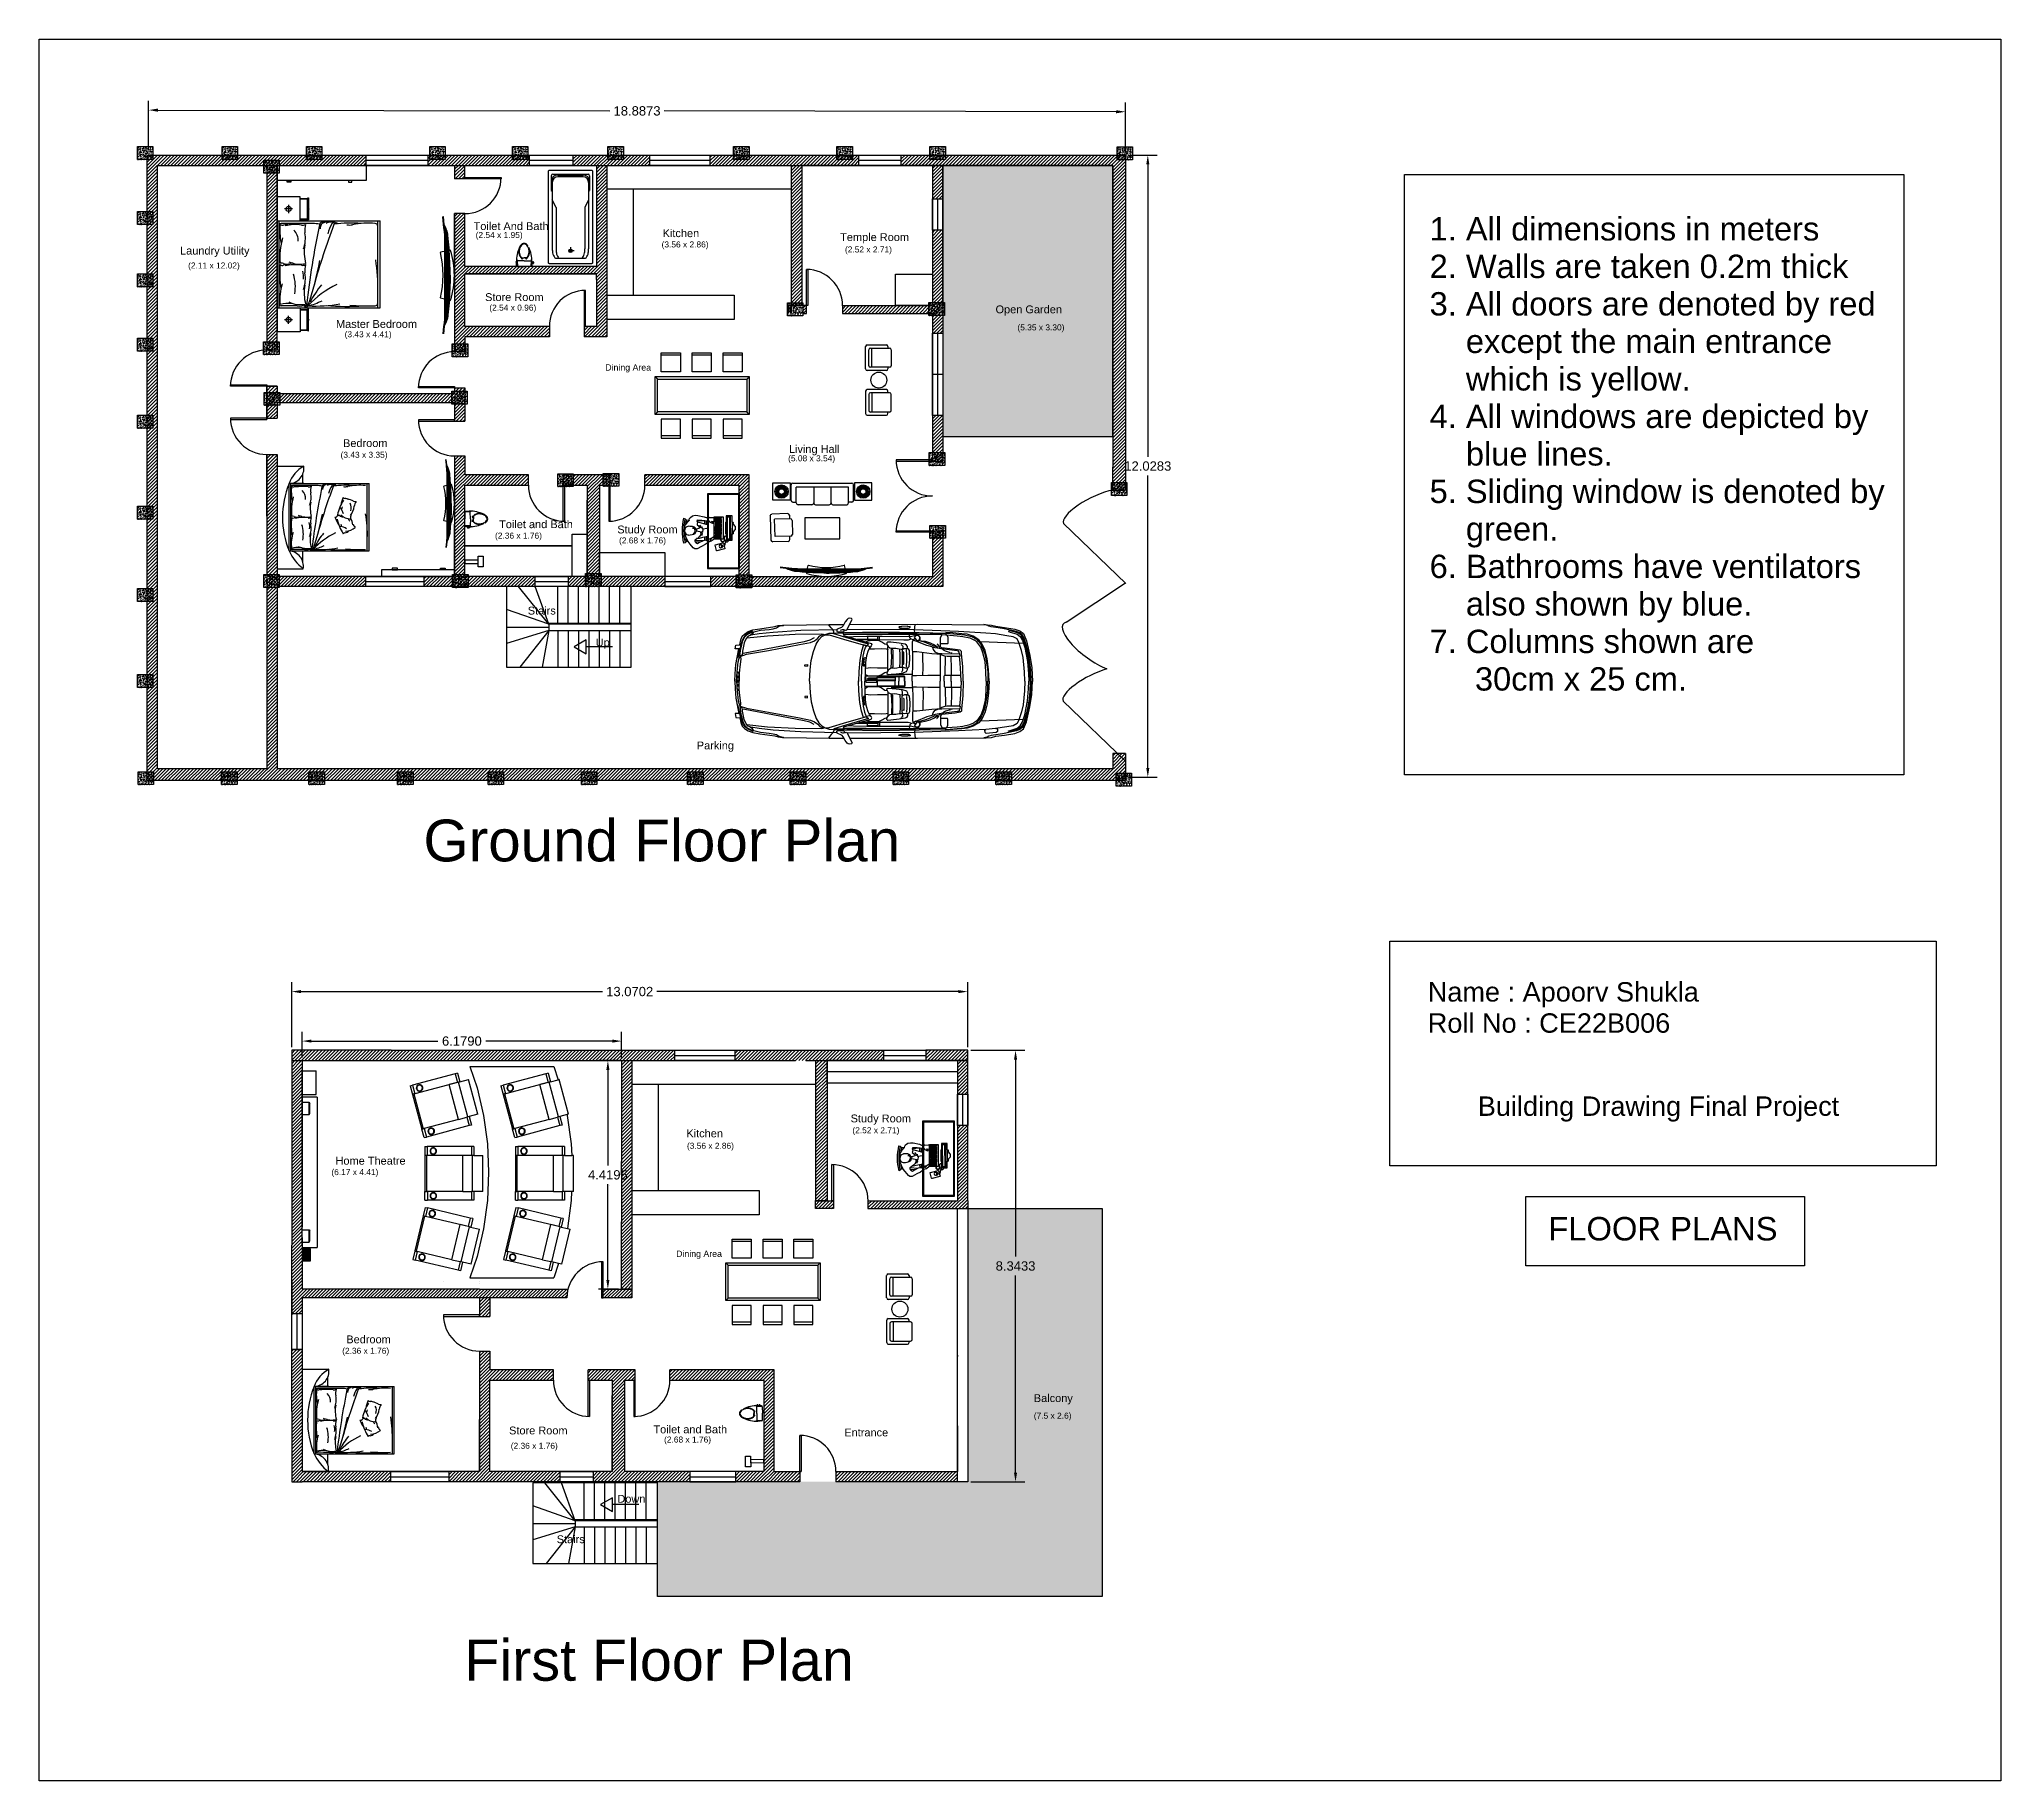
# Model space of a CAD drawing. Header units: inches. Extents: x 36.2 to 74.1, y 18.2 to 51.9.
import ezdxf

# ---------------------------------------------------------------- set-up
doc = ezdxf.new("R2010")
doc.units = ezdxf.units.IN
doc.header["$MEASUREMENT"] = 0
doc.linetypes.add('DASHDOT', pattern=[25.4, 12.7, -6.35, 0, -6.35])
for name, color, linetype in [('cad-block.com', 7, 'Continuous'), ('Doors', 12, 'Continuous'), ('Windows', 170, 'Continuous')]:
    doc.layers.add(name, color=color, linetype=linetype)
doc.styles.get("Standard").update_dxf_attribs({"font": 'arial.ttf'})
doc.dimstyles.get("Standard").update_dxf_attribs({"dimtxt": 0.18, "dimasz": 0.18, "dimexe": 0.18, "dimexo": 0.0625, "dimgap": 0.09, "dimtad": 0, "dimtih": 1, "dimtoh": 1, "dimdec": 4, "dimzin": 0, "dimdsep": 46, "dimtxsty": 'Standard', "dimcen": 0.09, "dimadec": 0, "dimazin": 0, "dimtfac": 1, "dimtdec": 4, "dimtofl": 0, "dimtmove": 0, "dimatfit": 3, "dimfxl": 1, "dimtolj": 1, "dimtzin": 0, "dimarcsym": 0})
pattern_1 = [(45, (0.5055, 2.088256), (-0.031819805, 0.031819805), [])]

msp = doc.modelspace()

# ---------------------------------------------------------------- texts
for s, height, p in [('Toilet And Bath', 0.1517259, (44.58896, 48.2117)), ('(2.54 x 1.95)', 0.1158474, (44.62877, 48.05848)), ('Kitchen ', 0.151726, (48.24337, 48.07538)), ('1. All dimensions in meters ', 0.4514014, (63.07267, 48.00982)), ('Laundry Utility  ', 0.1517259, (38.91357, 47.7386)), ('(3.56 x 2.86)', 0.1158474, (48.22317, 47.87562)), ('Temple Room', 0.1517259, (51.67622, 47.99906)), ('(2.52 x 2.71)', 0.1158474, (51.76832, 47.77865)), ('(2.11 x 12.02)', 0.1158474, (39.06937, 47.46844)), ('2. Walls are taken 0.2m thick', 0.4514014, (63.07267, 47.28468)), ('3. All doors are denoted by red ', 0.4514014, (63.07267, 46.55954)), ('Store Room', 0.151726, (44.81103, 46.83894)), ('(2.54 x 0.96)', 0.1158474, (44.89245, 46.65363)), ('Open Garden', 0.1517259, (54.68017, 46.60261)), ('Master Bedroom', 0.1517259, (41.92849, 46.31993)), ('(5.35 x 3.30)', 0.1158474, (55.10395, 46.27187)), ('    except the main entrance ', 0.4514014, (63.07267, 45.83441)), ('(3.43 x 4.41)', 0.1158474, (42.09519, 46.1394)), ('Dining Area', 0.1213014, (47.13458, 45.49433)), ('    which is yellow.', 0.4514014, (63.07267, 45.10927)), ('4. All windows are depicted by ', 0.4514014, (63.07267, 44.38413)), ('Bedroom', 0.151726, (42.06428, 44.01658)), ('Living Hall', 0.1517259, (50.68581, 43.90248)), ('    blue lines.', 0.4514014, (63.07267, 43.659)), ('(3.43 x 3.35)', 0.1158474, (42.01667, 43.80873)), ('(5.08 x 3.54)', 0.1158474, (50.67026, 43.74096)), ('5. Sliding window is denoted by', 0.4514014, (63.07267, 42.93386)), ('Toilet and Bath', 0.1517259, (45.0822, 42.44835)), ('Study Room', 0.151726, (47.36695, 42.34655)), ('    green.', 0.451401, (63.07267, 42.20872)), ('(2.36 x 1.76)', 0.1158474, (45.00239, 42.24577)), ('(2.68 x 1.76)', 0.1158474, (47.40051, 42.15283)), ('6. Bathrooms have ventilators', 0.4514014, (63.07267, 41.48359)), ('    also shown by blue.', 0.4514014, (63.07267, 40.75845)), ('Stairs', 0.151726, (45.63619, 40.77763)), ('Up', 0.151726, (46.94955, 40.1623)), ('7. Columns shown are ', 0.4514014, (63.07267, 40.03331)), ('     30cm x 25 cm.', 0.4514014, (63.07267, 39.30818)), ('Parking', 0.151726, (48.90416, 38.1712)), ('Ground Floor Plan', 0.8078317, (43.61797, 36.00487)), ('Name : Apoorv Shukla', 0.3750789, (63.03656, 33.29518)), ('Roll No : CE22B006', 0.3750789, (63.03656, 32.69265)), ('Building Drawing Final Project', 0.3750789, (64.00388, 31.08582)), ('Study Room', 0.151726, (51.87858, 30.95952)), ('Kitchen', 0.151726, (48.70264, 30.67116)), ('(2.52 x 2.71)', 0.1158474, (51.91281, 30.74922)), ('(3.56 x 2.86)', 0.1158474, (48.71372, 30.44877)), ('(6.17 x 4.41)', 0.1158474, (41.83915, 29.93966)), ('Home Theatre', 0.1517259, (41.91895, 30.14224)), ('FLOOR PLANS', 0.4532734, (65.36606, 28.6768)), ('Dining Area', 0.1213014, (48.50458, 28.35818)), ('(2.36 x 1.76)', 0.1158474, (42.04802, 26.48554)), ('Bedroom', 0.151726, (42.12782, 26.68812)), ('Balcony', 0.151726, (55.42026, 25.55237)), ('Store Room', 0.151726, (45.27472, 24.92657)), ('Toilet and Bath', 0.1517259, (48.06587, 24.94827)), ('Entrance', 0.151726, (51.75587, 24.8885)), ('(7.5 x 2.6)', 0.1158474, (55.42026, 25.23126)), ('(2.36 x 1.76)', 0.1158474, (45.30754, 24.64826)), ('(2.68 x 1.76)', 0.1158474, (48.27154, 24.7695)), ('Down', 0.151726, (47.36882, 23.60617)), ('Stairs', 0.151726, (46.19568, 22.82378)), ('First Floor Plan', 0.7953171, (44.40955, 20.16409))]:
    msp.add_text(s, height=height).set_placement(p)

# ---------------------------------------------------------------- blocks, each defined once
blk = doc.blocks.new('*D1')
at = {"color": 0, "lineweight": -2, "transparency": 16777216}
for p, q in [((57.254, 49.662), (57.804, 49.662)), ((57.624, 49.482), (57.624, 43.83)), ((57.624, 37.814), (57.624, 43.466)), ((57.254, 37.634), (57.804, 37.634))]:
    blk.add_line(p, q, dxfattribs=at)
at = {"color": 0, "transparency": 16777216}
for points in [[(57.594, 49.482), (57.654, 49.482), (57.624, 49.662)], [(57.594, 37.814), (57.654, 37.814), (57.624, 37.634)]]:
    blk.add_solid(points, dxfattribs=at)
at = {"layer": 'Defpoints', "color": 0, "transparency": 16777216}
for p in [(57.191, 49.662), (57.191, 37.634), (57.624, 37.634)]:
    blk.add_point(p, dxfattribs=at)
at = {"color": 0, "transparency": 16777216, "insert": (57.624, 43.648), "char_height": 0.18, "attachment_point": 5}
blk.add_mtext('\\A1;12.0283', dxfattribs=at)
blk = doc.blocks.new('*D2')
at = {"color": 0, "lineweight": -2, "transparency": 16777216}
for p, q in [((41.072, 32.416), (41.072, 33.668)), ((41.252, 33.488), (47.083, 33.488)), ((53.962, 33.488), (48.131, 33.488)), ((54.142, 32.416), (54.142, 33.668))]:
    blk.add_line(p, q, dxfattribs=at)
at = {"color": 0, "transparency": 16777216}
for points in [[(41.252, 33.518), (41.252, 33.458), (41.072, 33.488)], [(53.962, 33.518), (53.962, 33.458), (54.142, 33.488)]]:
    blk.add_solid(points, dxfattribs=at)
at = {"layer": 'Defpoints', "color": 0, "transparency": 16777216}
for p in [(54.142, 33.488), (41.072, 32.354), (54.142, 32.354)]:
    blk.add_point(p, dxfattribs=at)
at = {"color": 0, "transparency": 16777216, "insert": (47.607, 33.488), "char_height": 0.18, "attachment_point": 5}
blk.add_mtext('\\A1;13.0702', dxfattribs=at)
blk = doc.blocks.new('*D3')
at = {"color": 0, "lineweight": -2, "transparency": 16777216}
for p, q in [((54.205, 32.354), (55.247, 32.354)), ((55.067, 32.174), (55.067, 28.364)), ((55.067, 24.19), (55.067, 28)), ((54.205, 24.01), (55.247, 24.01))]:
    blk.add_line(p, q, dxfattribs=at)
at = {"color": 0, "transparency": 16777216}
for points in [[(55.037, 32.174), (55.097, 32.174), (55.067, 32.354)], [(55.037, 24.19), (55.097, 24.19), (55.067, 24.01)]]:
    blk.add_solid(points, dxfattribs=at)
at = {"layer": 'Defpoints', "color": 0, "transparency": 16777216}
for p in [(54.142, 32.354), (54.142, 24.01), (55.067, 24.01)]:
    blk.add_point(p, dxfattribs=at)
at = {"color": 0, "transparency": 16777216, "insert": (55.067, 28.182), "char_height": 0.18, "attachment_point": 5}
blk.add_mtext('\\A1;8.3433', dxfattribs=at)
blk = doc.blocks.new('A$C4CD50952')
for p, q in [((1600, 1631), (1620, 1583)), ((2134, 1536), (2135, 1590)), ((2451, 1472), (2463, 1467)), ((2629, 1547), (2643, 1541)), ((2690, 1524), (2649, 1580)), ((2676, 1530), (2683, 1530)), ((2981, 1480), (2989, 1475)), ((3624, 1513), (4253, 1489)), ((79, 1304), (108, 1317)), ((1902, 1214), (1931, 1213)), ((1906, 1246), (1934, 1245)), ((2530, 1393), (2528, 1398)), ((3103, 1019), (3109, 1297)), ((3207, 1343), (3196, 1346)), ((4312, 1240), (4334, 1240)), ((2094, 983), (2094, 946)), ((2106, 937), (2369, 936)), ((2609, 1026), (2307, 1025)), ((2367, 864), (2368, 992)), ((2461, 1061), (2452, 1060)), ((2532, 1143), (2528, 1137)), ((1902, 642), (1931, 643)), ((1906, 610), (1934, 611)), ((2609, 830), (2307, 831)), ((2461, 794), (2452, 796)), ((2532, 713), (2528, 719)), ((3103, 837), (3109, 559)), ((4312, 616), (4334, 616)), ((79, 552), (108, 539)), ((2134, 320), (2135, 266)), ((2451, 384), (2463, 389)), ((2530, 463), (2528, 457)), ((2629, 309), (2643, 314)), ((2690, 331), (2649, 276)), ((2676, 326), (2683, 325)), ((2981, 376), (2989, 381)), ((3207, 513), (3196, 510)), ((3624, 343), (4253, 366)), ((1600, 225), (1620, 273))]:
    blk.add_line(p, q)
for points in [[(0, 928), (4, 1038), (17, 1177), (59, 1405), (5, 1405), (16, 1461), (73, 1467), (90, 1537), (110, 1591), (142, 1623), (199, 1660), (264, 1684), (369, 1703), (592, 1734), (638, 1749), (703, 1756), (725, 1756), (1393, 1767), (1609, 1767)], [(278, 1656), (380, 1679), (504, 1692), (565, 1702), (615, 1715), (644, 1735), (670, 1744), (719, 1752)], [(1868, 927), (1875, 1132), (1894, 1297), (1913, 1384), (1929, 1425), (1944, 1451), (1970, 1476), (1636, 1575), (1461, 1628), (1461, 1639), (1462, 1655), (1444, 1689), (1422, 1715), (1396, 1746), (1383, 1767)], [(1558, 1680), (1590, 1691), (1603, 1691), (1632, 1683), (1643, 1680), (1650, 1685), (1729, 1838), (1726, 1847), (1721, 1854), (1695, 1856), (1672, 1852), (1656, 1840), (1630, 1805), (1598, 1747), (1583, 1728), (1574, 1722), (1511, 1695), (1503, 1682), (1503, 1671), (1507, 1663), (1521, 1657), (1580, 1656), (1606, 1662), (1614, 1672), (1618, 1684)], [(1693, 1767), (2695, 1769), (3709, 1762), (3784, 1757), (3851, 1738), (3979, 1722), (4130, 1697), (4204, 1669), (4257, 1632), (4304, 1525), (4354, 1307), (4380, 1125), (4392, 926)], [(2417, 1731), (2423, 1719), (2440, 1712), (2466, 1711), (2562, 1711), (2577, 1716), (2585, 1726), (2585, 1733), (2551, 1732), (2547, 1738), (2459, 1737), (2453, 1731), (2417, 1731)], [(2650, 1622), (2653, 1650), (2649, 1673), (2654, 1722), (2658, 1767)], [(4370, 925), (4365, 1098), (4335, 1314), (4303, 1455), (4261, 1573), (4238, 1611), (4205, 1641), (4157, 1662), (4067, 1680), (3949, 1706), (3848, 1720), (3783, 1729), (3749, 1738), (3722, 1753), (3672, 1765)], [(256, 1677), (262, 1672), (253, 1661), (198, 1637), (157, 1606), (126, 1570), (106, 1528), (88, 1466), (73, 1467), (90, 1467), (74, 1406), (59, 1406), (74, 1405), (56, 1313), (48, 1292), (35, 1273)], [(62, 1262), (69, 1280), (81, 1293), (173, 1325), (495, 1382), (952, 1468), (1117, 1501), (1175, 1525), (1226, 1563), (1256, 1596), (1296, 1617)], [(78, 1292), (72, 1302), (88, 1412), (101, 1463), (119, 1529), (148, 1582), (184, 1615), (249, 1650), (279, 1657), (262, 1632), (226, 1604)], [(1502, 1688), (974, 1677), (565, 1648), (359, 1626), (238, 1608), (199, 1592), (168, 1557), (138, 1492), (115, 1370), (107, 1303)], [(1172, 1567), (1108, 1533), (1024, 1511), (123, 1338)], [(179, 1567), (483, 1599), (890, 1620), (1272, 1627), (1304, 1620), (1322, 1611)], [(1102, 927), (1110, 1097), (1127, 1234), (1158, 1364), (1201, 1476), (1240, 1540), (1281, 1586), (1333, 1614), (1394, 1610), (1652, 1534), (1945, 1449), (1899, 1463), (1869, 1372), (1845, 1240), (1830, 1070), (1826, 924)], [(1334, 1616), (1394, 1635), (1460, 1639), (1618, 1647), (2145, 1655), (2720, 1647), (3121, 1638), (3389, 1614), (3493, 1586), (3564, 1546), (3627, 1475), (3686, 1334), (3710, 1232), (3730, 1068), (3734, 925)], [(3113, 1625), (2651, 1636), (1834, 1639), (1464, 1630)], [(1607, 1617), (2265, 1624), (2688, 1621), (3060, 1615), (3278, 1600), (3365, 1589), (3466, 1568), (3527, 1540)], [(1622, 1596), (2010, 1486), (2020, 1469), (2009, 1449), (1985, 1418), (1965, 1379), (1943, 1302), (1929, 1203), (1921, 1063), (1917, 927)], [(4279, 928), (4275, 1068), (4255, 1276), (4228, 1379), (4188, 1499), (4164, 1552), (4107, 1585), (4013, 1600), (3846, 1626), (3702, 1639), (3299, 1661), (2649, 1685), (1655, 1692)], [(1683, 1583), (1749, 1587), (1949, 1591), (2175, 1592), (2573, 1590)], [(1803, 1546), (2108, 1549), (2111, 1552), (2111, 1585), (2106, 1588), (1957, 1588), (1956, 1585), (1956, 1549)], [(2596, 1549), (2558, 1536), (2494, 1536), (1834, 1537)], [(1920, 1034), (1957, 1013), (2018, 1007), (2112, 1008), (2159, 1020), (2211, 1058), (2246, 1064), (2241, 1041), (2263, 1029), (2382, 1038), (2470, 1049), (2531, 1069), (2549, 1101), (2554, 1127), (2573, 1146), (2580, 1247), (2577, 1382), (2567, 1397), (2546, 1409), (2545, 1440), (2534, 1461), (2511, 1473), (2426, 1487), (2299, 1502), (2257, 1505), (2241, 1493), (2241, 1478), (2245, 1472), (2215, 1476), (2168, 1504), (2129, 1522), (2039, 1527), (1998, 1524), (1960, 1519), (1936, 1508)], [(1990, 1426), (1987, 1433), (1980, 1439), (1943, 1450)], [(2243, 1469), (2264, 1442), (2287, 1420), (2320, 1416), (2376, 1414), (2424, 1405), (2452, 1403), (2474, 1402)], [(2466, 1461), (2476, 1446), (2474, 1394), (2467, 1383), (2467, 1152), (2473, 1138), (2473, 1126), (2474, 1085), (2465, 1066)], [(3338, 926), (3336, 1038), (3324, 1195), (3316, 1296), (3322, 1298), (3320, 1333), (3312, 1333), (3311, 1359), (3299, 1373), (3280, 1377), (3044, 1404), (2956, 1420), (2890, 1438), (2834, 1455), (2672, 1521), (2672, 1517), (2642, 1530), (2642, 1536), (2598, 1555), (2580, 1570), (2577, 1595), (2574, 1625)], [(2581, 1593), (2589, 1587), (2668, 1605)], [(2618, 927), (2618, 971), (2626, 1129), (2625, 1316), (2619, 1437), (2621, 1510), (2632, 1534)], [(2642, 1536), (2645, 1547), (2660, 1565)], [(2672, 1522), (2675, 1531), (2682, 1536)], [(2705, 1527), (2754, 1526), (2810, 1517), (2880, 1496), (2946, 1466), (2995, 1432), (2942, 1446), (2866, 1476), (2797, 1503), (2705, 1528)], [(2992, 1470), (3007, 1445), (3013, 1425), (3026, 1414), (3037, 1410)], [(3368, 929), (3362, 1145), (3345, 1334), (3342, 1368), (3325, 1385), (3251, 1397), (3054, 1421), (3043, 1425), (3034, 1437), (3035, 1571), (3060, 1615), (3128, 1611), (3144, 1576), (3144, 1486), (3136, 1480), (3035, 1480)], [(3750, 927), (3743, 1098), (3721, 1261), (3691, 1380), (3647, 1476), (3598, 1540), (3516, 1593), (3426, 1620), (3349, 1628), (3216, 1641), (3115, 1648), (3113, 1612)], [(3709, 927), (3705, 1070), (3691, 1217), (3660, 1349), (3627, 1430), (3570, 1510), (3527, 1540)], [(4355, 928), (4353, 1083), (4337, 1220), (4323, 1302), (4303, 1396), (4264, 1538), (4223, 1608), (4178, 1635), (4122, 1656), (4052, 1673), (4035, 1665), (4035, 1661), (4060, 1653), (4167, 1620), (4210, 1586), (4244, 1529), (4276, 1423), (4317, 1217), (4334, 1039), (4337, 927)], [(26, 929), (28, 998), (32, 1068), (49, 1215), (63, 1266), (80, 1283), (87, 1275), (87, 1253), (74, 1141), (65, 1040), (62, 978), (63, 931)], [(1070, 1147), (1035, 1151), (1034, 1169), (1070, 1174), (1070, 1148)], [(1926, 1158), (1924, 1152), (1919, 1149), (1906, 1149), (1900, 1152), (1897, 1159), (1898, 1166), (1903, 1222), (1907, 1254), (1910, 1268), (1913, 1273), (1919, 1276), (1925, 1275), (1933, 1273), (1936, 1271), (1938, 1264)], [(1979, 1405), (2061, 1406), (2168, 1409), (2232, 1406), (2260, 1396)], [(2259, 1087), (2256, 1274), (2259, 1442)], [(2307, 1121), (2310, 1215), (2315, 1295), (2312, 1355), (2309, 1395), (2312, 1415)], [(2322, 1406), (2333, 1388), (2333, 1330), (2333, 1239), (2331, 1176), (2330, 1138), (2316, 1122)], [(2435, 1133), (2438, 1210), (2438, 1316), (2434, 1401)], [(2547, 1406), (2504, 1408), (2484, 1406), (2477, 1397)], [(2481, 1179), (2489, 1177), (2494, 1190), (2495, 1343), (2491, 1358), (2482, 1357)], [(2533, 1152), (2535, 1235), (2535, 1318), (2531, 1384)], [(2623, 1358), (2639, 1365), (2683, 1366), (2908, 1339), (2978, 1333), (3028, 1332)], [(2774, 1014), (2778, 1128), (2774, 1275), (2771, 1356)], [(2917, 1430), (2926, 1394), (2950, 1361), (2993, 1342), (3052, 1335), (3320, 1332)], [(3318, 1295), (3133, 1295), (3098, 1300), (3056, 1314), (3028, 1337), (3027, 928)], [(3182, 1348), (3110, 1371), (3077, 1387), (3062, 1399)], [(3191, 926), (3197, 1114), (3192, 1293)], [(0, 928), (4, 818), (17, 679), (59, 451), (5, 451), (16, 395), (73, 389), (90, 319), (110, 265), (142, 232), (199, 195), (264, 172), (369, 153), (592, 122), (638, 107), (703, 100), (725, 100), (1393, 89), (1609, 89)], [(26, 927), (28, 858), (32, 787), (49, 641), (63, 590), (80, 573), (87, 581), (87, 603), (74, 715), (65, 816), (62, 877), (63, 925)], [(1102, 929), (1110, 759), (1127, 622), (1158, 491), (1201, 380), (1240, 316), (1281, 270), (1333, 242), (1394, 246), (1652, 322), (1945, 407), (1899, 393), (1869, 484), (1845, 616), (1830, 786), (1826, 932)], [(1334, 240), (1394, 221), (1460, 216), (1618, 209), (2145, 201), (2720, 209), (3121, 218), (3389, 242), (3493, 269), (3564, 310), (3627, 381), (3686, 522), (3710, 624), (3730, 788), (3734, 931)], [(1868, 929), (1875, 724), (1894, 559), (1913, 472), (1929, 431), (1944, 405), (1970, 380), (1636, 281), (1461, 228), (1461, 216), (1462, 201), (1444, 167), (1422, 141), (1396, 110), (1383, 89)], [(1622, 260), (2010, 370), (2020, 386), (2009, 407), (1985, 438), (1965, 477), (1943, 554), (1929, 653), (1921, 793), (1917, 929)], [(4279, 928), (4275, 788), (4255, 580), (4228, 477), (4188, 357), (4164, 304), (4107, 271), (4013, 256), (3846, 230), (3702, 216), (3299, 195), (2649, 171), (1655, 164)], [(1693, 89), (2695, 87), (3709, 94), (3784, 99), (3851, 117), (3979, 134), (4130, 159), (4204, 187), (4257, 224), (4304, 331), (4354, 549), (4380, 730), (4392, 930)], [(2510, 925), (2510, 990), (2507, 998), (2500, 1002), (1919, 1001)], [(2510, 928), (2510, 863), (2507, 855), (2501, 851), (1919, 852)], [(1926, 1121), (2005, 1128), (2103, 1123), (2189, 1123), (2235, 1125), (2260, 1133)], [(1933, 937), (1933, 998), (1931, 1001)], [(1934, 928), (1934, 919), (1939, 914), (1946, 913), (2088, 914), (2092, 916), (2093, 920), (2094, 944)], [(1934, 928), (1934, 937), (1939, 942), (1946, 943), (2088, 942), (2092, 940), (2093, 935), (2094, 912)], [(2367, 945), (2094, 944), (2089, 952), (1974, 952), (1974, 976), (2090, 976), (2093, 984), (2367, 983)], [(2507, 994), (2105, 991), (2100, 996), (2100, 1005)], [(2106, 937), (2100, 933), (2100, 868), (2106, 862), (2508, 863)], [(2474, 1131), (2432, 1129), (2390, 1121), (2356, 1116), (2307, 1121), (2269, 1098), (2245, 1062)], [(2424, 993), (2422, 992), (2419, 988), (2419, 927)], [(2424, 863), (2422, 864), (2419, 867), (2419, 928)], [(2472, 1139), (2506, 1123), (2556, 1126)], [(2501, 927), (2501, 989), (2500, 991), (2497, 994)], [(2501, 928), (2501, 867), (2500, 865), (2497, 862)], [(3338, 930), (3336, 818), (3324, 661), (3316, 560), (3322, 558), (3320, 523), (3312, 522), (3311, 497), (3299, 483), (3280, 479), (3044, 452), (2956, 436), (2890, 418), (2834, 401), (2672, 335), (2672, 339), (2642, 326), (2642, 320), (2598, 301), (2580, 285), (2577, 260), (2574, 230)], [(2618, 928), (2618, 885), (2626, 727), (2625, 539), (2619, 418), (2621, 346), (2632, 322)], [(2622, 1013), (2682, 1010), (2847, 1018), (2963, 1017), (3028, 1017)], [(3318, 561), (3133, 561), (3098, 556), (3056, 541), (3028, 519), (3027, 927)], [(3368, 927), (3362, 711), (3345, 522), (3342, 488), (3325, 471), (3251, 459), (3054, 435), (3043, 431), (3034, 419), (3035, 284), (3060, 241), (3128, 245), (3144, 280), (3144, 370), (3136, 376), (3035, 376)], [(3088, 928), (3090, 1004), (3095, 1013), (3103, 1018), (3335, 1017)], [(3088, 927), (3090, 851), (3095, 843), (3103, 838), (3335, 838)], [(3750, 929), (3743, 758), (3721, 594), (3691, 475), (3647, 380), (3598, 316), (3516, 263), (3426, 236), (3349, 227), (3216, 215), (3115, 208), (3113, 244)], [(3191, 930), (3197, 742), (3192, 563)], [(3709, 929), (3705, 786), (3691, 639), (3660, 507), (3627, 426), (3570, 346), (3527, 315)], [(4370, 931), (4365, 758), (4335, 542), (4303, 401), (4261, 283), (4238, 245), (4205, 215), (4157, 194), (4067, 176), (3949, 150), (3848, 136), (3783, 127), (3749, 118), (3722, 103), (3672, 91)], [(4355, 928), (4353, 773), (4337, 636), (4323, 554), (4303, 460), (4264, 318), (4223, 248), (4178, 221), (4122, 200), (4052, 183), (4035, 191), (4035, 195), (4060, 203), (4167, 236), (4210, 269), (4244, 327), (4276, 433), (4317, 639), (4334, 817), (4337, 929)], [(256, 179), (262, 184), (253, 195), (198, 219), (157, 249), (126, 286), (106, 328), (88, 390), (73, 389), (90, 389), (74, 450), (59, 450), (74, 451), (56, 543), (48, 563), (35, 583)], [(62, 594), (69, 576), (81, 562), (173, 531), (495, 473), (952, 388), (1117, 355), (1175, 331), (1226, 293), (1256, 260), (1296, 239)], [(1070, 709), (1035, 705), (1034, 687), (1070, 682), (1070, 708)], [(1926, 698), (1924, 704), (1919, 706), (1906, 707), (1900, 704), (1897, 697), (1898, 690), (1903, 634), (1907, 601), (1910, 588), (1913, 583), (1919, 580), (1925, 581), (1933, 583), (1936, 585), (1938, 591)], [(1920, 822), (1957, 843), (2018, 849), (2112, 848), (2159, 836), (2211, 798), (2246, 792), (2241, 815), (2263, 827), (2382, 818), (2470, 807), (2531, 787), (2549, 755), (2554, 729), (2573, 710), (2580, 609), (2577, 474), (2567, 458), (2546, 447), (2545, 416), (2534, 395), (2511, 383), (2426, 369), (2299, 353), (2257, 350), (2241, 363), (2241, 377), (2245, 384), (2215, 379), (2168, 351), (2129, 334), (2039, 329), (1998, 332), (1960, 337), (1936, 348)], [(1926, 735), (2005, 728), (2103, 733), (2189, 733), (2235, 731), (2260, 722)], [(2474, 724), (2432, 727), (2390, 735), (2356, 740), (2307, 735), (2269, 758), (2245, 794)], [(2259, 769), (2256, 582), (2259, 414)], [(2307, 735), (2310, 641), (2315, 561), (2312, 501), (2309, 461), (2312, 441)], [(2322, 450), (2333, 468), (2333, 526), (2333, 616), (2331, 680), (2330, 718), (2316, 734)], [(2435, 722), (2438, 645), (2438, 540), (2434, 455)], [(2466, 395), (2476, 410), (2474, 462), (2467, 473), (2467, 704), (2473, 718), (2473, 730), (2474, 771), (2465, 790)], [(2472, 717), (2506, 733), (2556, 730)], [(2481, 677), (2489, 679), (2494, 666), (2495, 512), (2491, 498), (2482, 499)], [(2533, 704), (2535, 621), (2535, 537), (2531, 472)], [(2622, 843), (2682, 846), (2847, 838), (2963, 839), (3028, 839)], [(2774, 842), (2778, 728), (2774, 581), (2771, 500)], [(78, 563), (72, 554), (88, 444), (101, 393), (119, 327), (148, 274), (184, 241), (249, 206), (279, 198), (262, 224), (226, 252)], [(1502, 168), (974, 179), (565, 208), (359, 230), (238, 248), (199, 264), (168, 299), (138, 364), (115, 486), (107, 553)], [(1172, 289), (1108, 323), (1024, 345), (123, 518)], [(1607, 239), (2265, 232), (2688, 234), (3060, 240), (3278, 256), (3365, 267), (3466, 288), (3527, 315)], [(1803, 310), (2108, 307), (2111, 304), (2111, 271), (2106, 268), (1957, 268), (1956, 271), (1956, 307)], [(2596, 307), (2558, 320), (2494, 320), (1834, 319)], [(1990, 430), (1987, 423), (1980, 417), (1943, 406)], [(1979, 451), (2061, 450), (2168, 447), (2232, 450), (2260, 459)], [(2243, 387), (2264, 414), (2287, 436), (2320, 440), (2376, 442), (2424, 451), (2452, 453), (2474, 454)], [(2547, 450), (2504, 448), (2484, 450), (2477, 458)], [(2623, 498), (2639, 491), (2683, 490), (2908, 517), (2978, 523), (3028, 524)], [(2642, 320), (2645, 309), (2660, 291)], [(2672, 334), (2675, 325), (2682, 320)], [(2705, 329), (2754, 330), (2810, 339), (2880, 359), (2946, 390), (2995, 424), (2942, 410), (2866, 380), (2797, 353), (2705, 328)], [(2917, 426), (2926, 462), (2950, 495), (2993, 514), (3052, 521), (3320, 524)], [(2992, 386), (3007, 410), (3013, 430), (3026, 441), (3037, 446)], [(3182, 508), (3110, 485), (3077, 469), (3062, 457)], [(179, 289), (483, 257), (890, 236), (1272, 229), (1304, 236), (1322, 245)], [(278, 200), (380, 177), (504, 164), (565, 154), (615, 140), (644, 121), (670, 112), (719, 103)], [(3113, 231), (2651, 219), (1834, 217), (1464, 226)], [(1558, 176), (1590, 165), (1603, 165), (1632, 173), (1643, 176), (1650, 171), (1729, 18), (1726, 8), (1721, 2), (1695, 0), (1672, 4), (1656, 16), (1630, 51), (1598, 108), (1583, 127), (1574, 134), (1511, 160), (1503, 174), (1503, 185), (1507, 193), (1521, 199), (1580, 200), (1606, 194), (1614, 184), (1618, 172)], [(1683, 273), (1749, 268), (1949, 265), (2175, 264), (2573, 266)], [(2417, 125), (2423, 137), (2440, 144), (2466, 145), (2562, 145), (2577, 140), (2585, 130), (2585, 123), (2551, 124), (2547, 118), (2459, 119), (2453, 125), (2417, 125)], [(2581, 262), (2589, 269), (2668, 251)], [(2650, 234), (2653, 206), (2649, 183), (2654, 134), (2658, 89)], [(3849, 231), (3873, 226), (3877, 206), (3874, 184), (3857, 171), (3707, 158), (3694, 169), (3690, 207), (3705, 214)]]:
    blk.add_lwpolyline(points)
for points in [[(46, 1066, -0.157943), (49, 1065, -0.089863), (51, 1063, -0.04893), (53, 1059, -0.030507), (55, 1053, -0.021648), (56, 1046, -0.017064), (58, 1039, -0.014682), (58, 1030, -0.013651), (59, 1022, -0.013651), (58, 1013, -0.014682), (58, 1005, -0.017064), (57, 997, -0.021648), (55, 990, -0.030507), (53, 985, -0.04893), (51, 981, -0.089863), (49, 978, -0.157943), (47, 977, -0.157943), (44, 978, -0.089863), (42, 981, -0.04893), (40, 985, -0.030507), (38, 990, -0.021648), (36, 997, -0.017064), (35, 1005, -0.014682), (34, 1013, -0.013651), (34, 1022, -0.013651), (34, 1030, -0.014682), (35, 1039, -0.017064), (36, 1046, -0.021648), (38, 1053, -0.030507), (39, 1059, -0.04893), (42, 1063, -0.089863), (44, 1065, -0.157943)], [(46, 1001, -0.1542), (48, 1001, -0.089935), (51, 998, -0.049765), (53, 994, -0.031256), (55, 988, -0.022257), (57, 982, -0.017575), (58, 974, -0.015137), (59, 966, -0.014079), (59, 957, -0.014079), (59, 948, -0.015137), (58, 940, -0.017575), (57, 932, -0.022257), (55, 926, -0.031256), (53, 920, -0.049765), (51, 916, -0.089935), (49, 913, -0.1542), (47, 912, -0.1542), (44, 913, -0.089935), (42, 916, -0.049765), (39, 920, -0.031256), (38, 925, -0.022257), (36, 932, -0.017575), (35, 940, -0.015137), (34, 948, -0.014079), (34, 957, -0.014079), (34, 966, -0.015137), (34, 974, -0.017575), (36, 982, -0.022257), (37, 988, -0.031256), (39, 994, -0.049765), (41, 998, -0.089935), (44, 1001, -0.1542)], [(46, 854, -0.1542), (44, 855, -0.089935), (41, 858, -0.049765), (39, 862, -0.031256), (37, 867, -0.022257), (36, 874, -0.017575), (34, 882, -0.015137), (34, 890, -0.014079), (34, 899, -0.014079), (34, 908, -0.015137), (35, 916, -0.017575), (36, 924, -0.022257), (38, 930, -0.031256), (39, 936, -0.049765), (42, 940, -0.089935), (44, 943, -0.1542), (47, 943, -0.1542), (49, 943, -0.089935), (51, 940, -0.049765), (53, 936, -0.031256), (55, 930, -0.022257), (57, 924, -0.017575), (58, 916, -0.015137), (59, 908, -0.014079), (59, 899, -0.014079), (59, 890, -0.015137), (58, 882, -0.017575), (57, 874, -0.022257), (55, 867, -0.031256), (53, 862, -0.049765), (51, 858, -0.089935), (48, 855, -0.1542)], [(46, 790, -0.157943), (44, 791, -0.089863), (42, 793, -0.04893), (39, 797, -0.030507), (38, 803, -0.021648), (36, 809, -0.017064), (35, 817, -0.014682), (34, 825, -0.013651), (34, 834, -0.013651), (34, 843, -0.014682), (35, 851, -0.017064), (36, 859, -0.021648), (38, 866, -0.030507), (40, 871, -0.04893), (42, 875, -0.089863), (44, 878, -0.157943), (47, 878, -0.157943), (49, 878, -0.089863), (51, 875, -0.04893), (53, 871, -0.030507), (55, 865, -0.021648), (57, 859, -0.017064), (58, 851, -0.014682), (58, 843, -0.013651), (59, 834, -0.013651), (58, 825, -0.014682), (58, 817, -0.017064), (56, 809, -0.021648), (55, 803, -0.030507), (53, 797, -0.04893), (51, 793, -0.089863), (49, 791, -0.157943)]]:
    blk.add_lwpolyline(points, format="xyb", close=True)
blk.add_lwpolyline([(1959, 958), (1959, 970), (1973, 970), (1973, 958)], close=True)
for centre in [(1912, 1171), (1912, 685)]:
    blk.add_circle(centre, 10.5)
for centre, radius, start, end in [((2689, 1555), 46.7, 54.4802, 147.1844), ((2685, 1558), 49.4, 322.5016, 110.4421), ((2687, 1565), 40.5, 275.1083, 43.544), ((2685, 298), 49.4, 249.5579, 37.4984), ((2687, 291), 40.5, 316.456, 84.8917), ((2689, 301), 46.7, 212.8156, 305.5198)]:
    blk.add_arc(centre, radius, start, end)
blk = doc.blocks.new('3')
at = {"color": 0}
for p, q in [((-2183, -2035), (-2183, -1397)), ((-2153, -1367), (-1883, -1367)), ((-2033, -1386), (-823, -1386)), ((-1873, -1386), (-1883, -1367)), ((-1713, -1386), (-1573, -1454)), ((-2166, -1945), (-2166, -1487)), ((-2133, -1486), (-2133, -1946)), ((-1573, -1454), (-823, -1454)), ((-653, -1978), (-653, -1454)), ((-2153, -2065), (-1883, -2065)), ((-2033, -2046), (-823, -2046)), ((-1883, -2065), (-1873, -2046)), ((-1573, -1978), (-1713, -2046)), ((-1573, -1978), (-823, -1978))]:
    blk.add_line(p, q, dxfattribs=at)
at = {"color": 0, "linetype": 'DASHDOT'}
for p, q in [((-853, -1716), (-723, -1716)), ((-788, -1651), (-788, -1781))]:
    blk.add_line(p, q, dxfattribs=at)
at = {"color": 0}
blk.add_lwpolyline([(-2233, -2116, -0.414214), (-2253, -2096), (-2253, -1336, -0.414214), (-2233, -1316), (-573, -1316, -0.414214), (-553, -1336), (-553, -2096, -0.414214), (-573, -2116)], format="xyb", close=True, dxfattribs=at)
for radius in [31.3, 21.3]:
    blk.add_circle((-788, -1716), radius, dxfattribs=at)
for centre, radius, start, end in [((-2153, -1397), 30, 90, 180), ((-2046, -1487), 120, 90, 180), ((-2033, -1486), 100, 90, 180), ((-823, -1810), 424, 80.5924, 90), ((-794, -1633), 245, 68.1986, 80.5924), ((-750, -1522), 125, 46.0001, 68.1986), ((-823, -1878), 424, 80.5924, 90), ((-794, -1701), 245, 68.1986, 80.5924), ((-750, -1590), 125, 53.4212, 68.1986), ((-696, -1530), 45.2, 19.6447, 62.4529), ((-684, -1454), 30.4, 0, 46.0001), ((-2153, -2035), 30, 180, 270), ((-2046, -1945), 120, 180, 270), ((-2033, -1946), 100, 180, 270), ((-823, -1554), 424, 270, 279.4076), ((-823, -1622), 424, 270, 279.4076), ((-794, -1731), 245, 279.4076, 291.8014), ((-794, -1799), 245, 279.4076, 291.8014), ((-750, -1842), 125, 291.8014, 306.5788), ((-750, -1910), 125, 291.8014, 313.9999), ((-696, -1902), 45.2, 297.5471, 340.3553), ((-684, -1978), 30.4, 313.9999, 0)]:
    blk.add_arc(centre, radius, start, end, dxfattribs=at)
blk = doc.blocks.new('armchair 2')
for p, q in [((-779, 445), (-779, -222)), ((56, 501), (-723, 501)), ((-667, 334), (-667, -334)), ((0, 278), (-667, 278)), ((-56, 389), (-612, 389)), ((0, -334), (0, 334)), ((111, -222), (111, 445)), ((779, -222), (779, 445)), ((834, 501), (1613, 501)), ((890, -334), (890, 334)), ((890, 278), (1557, 278)), ((946, 389), (1502, 389)), ((1557, 334), (1557, -334)), ((1669, 445), (1669, -222)), ((-723, -278), (-667, -278)), ((-612, -389), (-56, -389)), ((0, -278), (56, -278)), ((890, -278), (834, -278)), ((1502, -389), (946, -389)), ((1613, -278), (1557, -278))]:
    blk.add_line(p, q)
blk.add_circle((445, 39), 278)
for centre, start, end in [((-723, 445), 90, 180), ((-612, 334), 90, 180), ((-56, 334), 0, 90), ((56, 445), 0, 90), ((834, 445), 90, 180), ((946, 334), 90, 180), ((1502, 334), 0, 90), ((1613, 445), 0, 90), ((-723, -222), 180, 270), ((-612, -334), 180, 270), ((-56, -334), 270, 0), ((56, -222), 270, 0), ((834, -222), 180, 270), ((946, -334), 180, 270), ((1502, -334), 270, 0), ((1613, -222), 270, 0)]:
    blk.add_arc(centre, 55.6, start, end)
blk = doc.blocks.new('6 Person Rec 01')
for p, q in [((-854, 1463), (-854, 1868)), ((-350, 1950), (-400, 2000)), ((400, 2000), (350, 1950)), ((853, 1463), (853, 1868)), ((-854, 806), (-854, 1211)), ((853, 806), (853, 1211)), ((-854, 152), (-854, 556)), ((853, 152), (853, 556)), ((-400, 0), (-350, 50)), ((400, 0), (350, 50))]:
    blk.add_line(p, q)
for points in [[(-503, 1868), (-904, 1868), (-904, 1463), (-503, 1463)], [(-400, 2000), (400, 2000), (400, 0), (-400, 0)], [(-350, 1950), (350, 1950), (350, 50), (-350, 50)], [(503, 1868), (903, 1868), (903, 1463), (503, 1463)], [(-503, 1211), (-904, 1211), (-904, 806), (-503, 806)], [(503, 1211), (903, 1211), (903, 806), (503, 806)], [(-503, 556), (-904, 556), (-904, 152), (-503, 152)], [(503, 556), (903, 556), (903, 152), (503, 152)]]:
    blk.add_lwpolyline(points, close=True)
blk = doc.blocks.new('*D9')
at = {"color": 0, "lineweight": -2, "transparency": 16777216}
for p, q in [((47.389, 32.154), (47.005, 32.154)), ((47.185, 31.974), (47.185, 30.126)), ((47.185, 27.914), (47.185, 29.762)), ((47.389, 27.734), (47.005, 27.734))]:
    blk.add_line(p, q, dxfattribs=at)
at = {"color": 0, "transparency": 16777216}
for points in [[(47.155, 31.974), (47.215, 31.974), (47.185, 32.154)], [(47.155, 27.914), (47.215, 27.914), (47.185, 27.734)]]:
    blk.add_solid(points, dxfattribs=at)
at = {"layer": 'Defpoints', "color": 0, "transparency": 16777216}
for p in [(47.451, 32.154), (47.185, 27.734), (47.451, 27.734)]:
    blk.add_point(p, dxfattribs=at)
at = {"color": 0, "transparency": 16777216, "insert": (47.185, 29.944), "char_height": 0.18, "attachment_point": 5}
blk.add_mtext('\\A1;4.4195', dxfattribs=at)
blk = doc.blocks.new('*D10')
at = {"color": 0, "lineweight": -2, "transparency": 16777216}
for p, q in [((41.272, 32.216), (41.272, 32.711)), ((47.451, 32.216), (47.451, 32.711)), ((41.452, 32.531), (43.898, 32.531)), ((47.271, 32.531), (44.826, 32.531))]:
    blk.add_line(p, q, dxfattribs=at)
at = {"color": 0, "transparency": 16777216}
for points in [[(41.452, 32.561), (41.452, 32.501), (41.272, 32.531)], [(47.271, 32.561), (47.271, 32.501), (47.451, 32.531)]]:
    blk.add_solid(points, dxfattribs=at)
at = {"layer": 'Defpoints', "color": 0, "transparency": 16777216}
for p in [(47.451, 32.531), (41.272, 32.154), (47.451, 32.154)]:
    blk.add_point(p, dxfattribs=at)
at = {"color": 0, "transparency": 16777216, "insert": (44.362, 32.531), "char_height": 0.18, "attachment_point": 5}
blk.add_mtext('\\A1;6.1790', dxfattribs=at)
blk = doc.blocks.new('*D13')
at = {"color": 0, "lineweight": -2, "transparency": 16777216}
for p, q in [((38.304, 49.757), (38.305, 50.711)), ((38.485, 50.53), (47.224, 50.516)), ((57.012, 50.499), (48.274, 50.514)), ((57.191, 49.725), (57.193, 50.679))]:
    blk.add_line(p, q, dxfattribs=at)
at = {"color": 0, "transparency": 16777216}
for points in [[(38.485, 50.56), (38.485, 50.5), (38.305, 50.531)], [(57.013, 50.529), (57.012, 50.469), (57.192, 50.499)]]:
    blk.add_solid(points, dxfattribs=at)
at = {"layer": 'Defpoints', "color": 0, "transparency": 16777216}
for p in [(57.192, 50.499), (38.304, 49.694), (57.191, 49.662)]:
    blk.add_point(p, dxfattribs=at)
at = {"color": 0, "transparency": 16777216, "insert": (47.749, 50.515), "char_height": 0.18, "attachment_point": 5}
blk.add_mtext('\\A1;18.8873', dxfattribs=at)

# ---------------------------------------------------------------- dimensions: what is measured, and where the dimension line sits
dim = msp.add_aligned_dim(p1=(38.30374, 49.69432), p2=(57.19103, 49.66222), distance=0.83646, dimstyle='Standard')
dim.commit()
dim.dimension.update_dxf_attribs({"geometry": '*D13', "text_midpoint": (47.74881, 50.51472)})
for base, p1, p2, picture, middle in [((57.62439, 37.63394), (57.19103, 49.66222), (57.19103, 37.63394), '*D1', (57.62439, 43.64808)), ((55.06745, 24.01027), (54.14235, 32.3536), (54.14235, 24.01027), '*D3', (55.06745, 28.18194)), ((47.18451, 27.73408), (47.45122, 32.1536), (47.45122, 27.73408), '*D9', (47.18451, 29.94384))]:
    dim = msp.add_linear_dim(base=base, p1=p1, p2=p2, angle=90, dimstyle='Standard')
    dim.commit()
    dim.dimension.update_dxf_attribs({"geometry": picture, "text_midpoint": middle})
for base, p1, p2, picture, middle in [((54.14235, 33.48837), (41.07217, 32.3536), (54.14235, 32.3536), '*D2', (47.60726, 33.48837)), ((47.451218, 32.531391), (41.272175, 32.153603), (47.451218, 32.153603), '*D10', (44.361697, 32.531391))]:
    dim = msp.add_linear_dim(base=base, p1=p1, p2=p2, dimstyle='Standard')
    dim.commit()
    dim.dimension.update_dxf_attribs({"geometry": picture, "text_midpoint": middle})

# ---------------------------------------------------------------- hatches: boundary and pattern name
at = {"transparency": 33554687}
h = msp.add_hatch(dxfattribs=at)
h.set_pattern_fill('AR-CONC', color=0, scale=0.01)
h.set_pattern_definition([(50, (0.11119, -0.08639), (0.07172602, -0.006275213), [0.0075, -0.0825]), (355, (0.11119, -0.08639), (-0.01387513, 0.07521921), [0.006, -0.066]), (100.45144, (0.11717, -0.08691), (0.057850885, 0.068944), [0.00637402, -0.07011421]), (46.1842, (0.11119, -0.06639), (0.10672413, -0.01655193), [0.01125, -0.12375]), (96.63564, (0.12009, -0.06777), (0.0934662, 0.09741186), [0.00956103, -0.10517138]), (351.18416, (0.11119, -0.06639), (0.0934662, 0.09741186), [0.009, -0.099]), (21, (0.12119, -0.07139), (0.059690705, -0.04026189), [0.0075, -0.0825]), (326, (0.12119, -0.07139), (0.02433153, 0.072515005), [0.006, -0.066]), (71.45144, (0.126166, -0.074744), (0.08402224, 0.032253115), [0.00637402, -0.07011421]), (37.5, (0.111191, -0.08639), (0.001215986, 0.033289385), [0, -0.0652, 0, -0.067, 0, -0.06625]), (7.5, (0.11119, -0.08639), (0.026306954, 0.039441171), [0, -0.0382, 0, -0.0637, 0, -0.02525]), (327.5, (0.088891, -0.08639), (0.053382244, -0.002255487), [0, -0.025, 0, -0.078, 0, -0.1035]), (317.5, (0.07889, -0.08639), (0.058318617, 0.010010498), [0, -0.0325, 0, -0.0518, 0, -0.0735])])
h.paths.add_polyline_path([(38.08828, 49.82583), (38.08828, 49.57583), (38.38828, 49.57583), (38.38828, 49.82583)])
h = msp.add_hatch(dxfattribs=at)
h.set_pattern_fill('AR-CONC', color=0, scale=0.01)
h.set_pattern_definition([(50, (1.7497, -0.08639), (0.07172602, -0.006275213), [0.0075, -0.0825]), (355, (1.7497, -0.08639), (-0.01387513, 0.07521921), [0.006, -0.066]), (100.45144, (1.75568, -0.08691), (0.057850885, 0.068944), [0.00637402, -0.07011421]), (46.1842, (1.7497, -0.06639), (0.10672413, -0.01655193), [0.01125, -0.12375]), (96.63564, (1.7586, -0.06777), (0.0934662, 0.09741186), [0.00956103, -0.10517138]), (351.18416, (1.7497, -0.06639), (0.0934662, 0.09741186), [0.009, -0.099]), (21, (1.7597, -0.07139), (0.059690705, -0.04026189), [0.0075, -0.0825]), (326, (1.7597, -0.07139), (0.02433153, 0.072515005), [0.006, -0.066]), (71.45144, (1.764676, -0.074744), (0.08402224, 0.032253115), [0.00637402, -0.07011421]), (37.5, (1.749702, -0.08639), (0.001215986, 0.033289385), [0, -0.0652, 0, -0.067, 0, -0.06625]), (7.5, (1.7497, -0.08639), (0.026306954, 0.039441171), [0, -0.0382, 0, -0.0637, 0, -0.02525]), (327.5, (1.727402, -0.08639), (0.053382244, -0.002255487), [0, -0.025, 0, -0.078, 0, -0.1035]), (317.5, (1.7174, -0.08639), (0.058318617, 0.010010498), [0, -0.0325, 0, -0.0518, 0, -0.0735])])
h.paths.add_polyline_path([(39.72679, 49.82583), (39.72679, 49.57583), (40.02679, 49.57583), (40.02679, 49.82583)])
h = msp.add_hatch(dxfattribs=at)
h.set_pattern_fill('AR-CONC', color=0, scale=0.01)
h.set_pattern_definition([(50, (3.3797, -0.08639), (0.07172602, -0.006275213), [0.0075, -0.0825]), (355, (3.3797, -0.08639), (-0.01387513, 0.07521921), [0.006, -0.066]), (100.45144, (3.38568, -0.08691), (0.057850885, 0.068944), [0.00637402, -0.07011421]), (46.1842, (3.3797, -0.06639), (0.10672413, -0.01655193), [0.01125, -0.12375]), (96.63564, (3.3886, -0.06777), (0.0934662, 0.09741186), [0.00956103, -0.10517138]), (351.18416, (3.3797, -0.06639), (0.0934662, 0.09741186), [0.009, -0.099]), (21, (3.3897, -0.07139), (0.059690705, -0.04026189), [0.0075, -0.0825]), (326, (3.3897, -0.07139), (0.02433153, 0.072515005), [0.006, -0.066]), (71.45144, (3.394676, -0.074744), (0.08402224, 0.032253115), [0.00637402, -0.07011421]), (37.5, (3.379702, -0.08639), (0.001215986, 0.033289385), [0, -0.0652, 0, -0.067, 0, -0.06625]), (7.5, (3.3797, -0.08639), (0.026306954, 0.039441171), [0, -0.0382, 0, -0.0637, 0, -0.02525]), (327.5, (3.357402, -0.08639), (0.053382244, -0.002255487), [0, -0.025, 0, -0.078, 0, -0.1035]), (317.5, (3.3474, -0.08639), (0.058318617, 0.010010498), [0, -0.0325, 0, -0.0518, 0, -0.0735])])
h.paths.add_polyline_path([(41.35679, 49.82583), (41.35679, 49.57583), (41.65679, 49.57583), (41.65679, 49.82583)])
h = msp.add_hatch(dxfattribs=at)
h.set_pattern_fill('AR-CONC', color=0, scale=0.01)
h.set_pattern_definition([(50, (5.764456, -0.08639), (0.07172602, -0.006275213), [0.0075, -0.0825]), (355, (5.76446, -0.08639), (-0.01387513, 0.07521921), [0.006, -0.066]), (100.45144, (5.770434, -0.08691), (0.057850885, 0.068944), [0.00637402, -0.07011421]), (46.1842, (5.76446, -0.06639), (0.10672413, -0.01655193), [0.01125, -0.12375]), (96.63564, (5.77335, -0.06777), (0.0934662, 0.09741186), [0.00956103, -0.10517138]), (351.18416, (5.76446, -0.06639), (0.0934662, 0.09741186), [0.009, -0.099]), (21, (5.774456, -0.07139), (0.059690705, -0.04026189), [0.0075, -0.0825]), (326, (5.77446, -0.07139), (0.02433153, 0.072515005), [0.006, -0.066]), (71.45144, (5.77943, -0.074744), (0.08402224, 0.032253115), [0.00637402, -0.07011421]), (37.5, (5.764456, -0.08639), (0.001215986, 0.033289385), [0, -0.0652, 0, -0.067, 0, -0.06625]), (7.5, (5.764456, -0.08639), (0.026306954, 0.039441171), [0, -0.0382, 0, -0.0637, 0, -0.02525]), (327.5, (5.742156, -0.08639), (0.053382244, -0.002255487), [0, -0.025, 0, -0.078, 0, -0.1035]), (317.5, (5.732156, -0.08639), (0.058318617, 0.010010498), [0, -0.0325, 0, -0.0518, 0, -0.0735])])
h.paths.add_polyline_path([(43.74154, 49.82583), (43.74154, 49.57583), (44.04154, 49.57583), (44.04154, 49.82583)])
h = msp.add_hatch(dxfattribs=at)
h.set_pattern_fill('AR-CONC', color=0, scale=0.01)
h.set_pattern_definition([(50, (7.36317, -0.08639), (0.07172602, -0.006275213), [0.0075, -0.0825]), (355, (7.36317, -0.08639), (-0.01387513, 0.07521921), [0.006, -0.066]), (100.45144, (7.36915, -0.08691), (0.057850885, 0.068944), [0.00637402, -0.07011421]), (46.1842, (7.36317, -0.06639), (0.10672413, -0.01655193), [0.01125, -0.12375]), (96.63564, (7.37206, -0.06777), (0.0934662, 0.09741186), [0.00956103, -0.10517138]), (351.18416, (7.36317, -0.06639), (0.0934662, 0.09741186), [0.009, -0.099]), (21, (7.37317, -0.07139), (0.059690705, -0.04026189), [0.0075, -0.0825]), (326, (7.37317, -0.07139), (0.02433153, 0.072515005), [0.006, -0.066]), (71.45144, (7.378145, -0.074744), (0.08402224, 0.032253115), [0.00637402, -0.07011421]), (37.5, (7.36317, -0.08639), (0.001215986, 0.033289385), [0, -0.0652, 0, -0.067, 0, -0.06625]), (7.5, (7.36317, -0.08639), (0.026306954, 0.039441171), [0, -0.0382, 0, -0.0637, 0, -0.02525]), (327.5, (7.34087, -0.08639), (0.053382244, -0.002255487), [0, -0.025, 0, -0.078, 0, -0.1035]), (317.5, (7.33087, -0.08639), (0.058318617, 0.010010498), [0, -0.0325, 0, -0.0518, 0, -0.0735])])
h.paths.add_polyline_path([(45.34026, 49.82583), (45.34026, 49.57583), (45.64026, 49.57583), (45.64026, 49.82583)])
h = msp.add_hatch(dxfattribs=at)
h.set_pattern_fill('AR-CONC', color=0, scale=0.01)
h.set_pattern_definition([(50, (9.2069, -0.08639), (0.07172602, -0.006275213), [0.0075, -0.0825]), (355, (9.2069, -0.08639), (-0.01387513, 0.07521921), [0.006, -0.066]), (100.45144, (9.21288, -0.08691), (0.057850885, 0.068944), [0.00637402, -0.07011421]), (46.1842, (9.2069, -0.06639), (0.10672413, -0.01655193), [0.01125, -0.12375]), (96.63564, (9.21579, -0.06777), (0.0934662, 0.09741186), [0.00956103, -0.10517138]), (351.18416, (9.2069, -0.06639), (0.0934662, 0.09741186), [0.009, -0.099]), (21, (9.2169, -0.07139), (0.059690705, -0.04026189), [0.0075, -0.0825]), (326, (9.2169, -0.07139), (0.02433153, 0.072515005), [0.006, -0.066]), (71.45144, (9.221874, -0.074744), (0.08402224, 0.032253115), [0.00637402, -0.07011421]), (37.5, (9.2069, -0.08639), (0.001215986, 0.033289385), [0, -0.0652, 0, -0.067, 0, -0.06625]), (7.5, (9.2069, -0.08639), (0.026306954, 0.039441171), [0, -0.0382, 0, -0.0637, 0, -0.02525]), (327.5, (9.1846, -0.08639), (0.053382244, -0.002255487), [0, -0.025, 0, -0.078, 0, -0.1035]), (317.5, (9.1746, -0.08639), (0.058318617, 0.010010498), [0, -0.0325, 0, -0.0518, 0, -0.0735])])
h.paths.add_polyline_path([(47.18399, 49.82583), (47.18399, 49.57583), (47.48399, 49.57583), (47.48399, 49.82583)])
h = msp.add_hatch(dxfattribs=at)
h.set_pattern_fill('AR-CONC', color=0, scale=0.01)
h.set_pattern_definition([(50, (11.63851, -0.08639), (0.07172602, -0.006275213), [0.0075, -0.0825]), (355, (11.63851, -0.08639), (-0.01387513, 0.07521921), [0.006, -0.066]), (100.45144, (11.644485, -0.08691), (0.057850885, 0.068944), [0.00637402, -0.07011421]), (46.1842, (11.63851, -0.06639), (0.10672413, -0.01655193), [0.01125, -0.12375]), (96.63564, (11.6474, -0.06777), (0.0934662, 0.09741186), [0.00956103, -0.10517138]), (351.18416, (11.63851, -0.06639), (0.0934662, 0.09741186), [0.009, -0.099]), (21, (11.64851, -0.07139), (0.059690705, -0.04026189), [0.0075, -0.0825]), (326, (11.64851, -0.07139), (0.02433153, 0.072515005), [0.006, -0.066]), (71.45144, (11.65348, -0.074744), (0.08402224, 0.032253115), [0.00637402, -0.07011421]), (37.5, (11.638507, -0.08639), (0.001215986, 0.033289385), [0, -0.0652, 0, -0.067, 0, -0.06625]), (7.5, (11.638507, -0.08639), (0.026306954, 0.039441171), [0, -0.0382, 0, -0.0637, 0, -0.02525]), (327.5, (11.616207, -0.08639), (0.053382244, -0.002255487), [0, -0.025, 0, -0.078, 0, -0.1035]), (317.5, (11.606207, -0.08639), (0.058318617, 0.010010498), [0, -0.0325, 0, -0.0518, 0, -0.0735])])
h.paths.add_polyline_path([(49.61559, 49.82583), (49.61559, 49.57583), (49.91559, 49.57583), (49.91559, 49.82583)])
h = msp.add_hatch(dxfattribs=at)
h.set_pattern_fill('AR-CONC', color=0, scale=0.01)
h.set_pattern_definition([(50, (13.637735, -0.08639), (0.07172602, -0.006275213), [0.0075, -0.0825]), (355, (13.637735, -0.08639), (-0.01387513, 0.07521921), [0.006, -0.066]), (100.45144, (13.64371, -0.08691), (0.057850885, 0.068944), [0.00637402, -0.07011421]), (46.1842, (13.637735, -0.06639), (0.10672413, -0.01655193), [0.01125, -0.12375]), (96.63564, (13.64663, -0.06777), (0.0934662, 0.09741186), [0.00956103, -0.10517138]), (351.18416, (13.63773, -0.06639), (0.0934662, 0.09741186), [0.009, -0.099]), (21, (13.647735, -0.07139), (0.059690705, -0.04026189), [0.0075, -0.0825]), (326, (13.647735, -0.07139), (0.02433153, 0.072515005), [0.006, -0.066]), (71.45144, (13.65271, -0.074744), (0.08402224, 0.032253115), [0.00637402, -0.07011421]), (37.5, (13.637735, -0.08639), (0.001215986, 0.033289385), [0, -0.0652, 0, -0.067, 0, -0.06625]), (7.5, (13.637735, -0.08639), (0.026306954, 0.039441171), [0, -0.0382, 0, -0.0637, 0, -0.02525]), (327.5, (13.615435, -0.08639), (0.053382244, -0.002255487), [0, -0.025, 0, -0.078, 0, -0.1035]), (317.5, (13.605435, -0.08639), (0.058318617, 0.010010498), [0, -0.0325, 0, -0.0518, 0, -0.0735])])
h.paths.add_polyline_path([(51.61482, 49.82583), (51.61482, 49.57583), (51.91482, 49.57583), (51.91482, 49.82583)])
h = msp.add_hatch(dxfattribs=at)
h.set_pattern_fill('AR-CONC', color=0, scale=0.01)
h.set_pattern_definition([(50, (15.43421, -0.08639), (0.07172602, -0.006275213), [0.0075, -0.0825]), (355, (15.43421, -0.08639), (-0.01387513, 0.07521921), [0.006, -0.066]), (100.45144, (15.44019, -0.08691), (0.057850885, 0.068944), [0.00637402, -0.07011421]), (46.1842, (15.43421, -0.06639), (0.10672413, -0.01655193), [0.01125, -0.12375]), (96.63564, (15.44311, -0.06777), (0.0934662, 0.09741186), [0.00956103, -0.10517138]), (351.18416, (15.43421, -0.06639), (0.0934662, 0.09741186), [0.009, -0.099]), (21, (15.44421, -0.07139), (0.059690705, -0.04026189), [0.0075, -0.0825]), (326, (15.44421, -0.07139), (0.02433153, 0.072515005), [0.006, -0.066]), (71.45144, (15.449186, -0.074744), (0.08402224, 0.032253115), [0.00637402, -0.07011421]), (37.5, (15.434212, -0.08639), (0.001215986, 0.033289385), [0, -0.0652, 0, -0.067, 0, -0.06625]), (7.5, (15.434212, -0.08639), (0.026306954, 0.039441171), [0, -0.0382, 0, -0.0637, 0, -0.02525]), (327.5, (15.411912, -0.08639), (0.053382244, -0.002255487), [0, -0.025, 0, -0.078, 0, -0.1035]), (317.5, (15.40191, -0.08639), (0.058318617, 0.010010498), [0, -0.0325, 0, -0.0518, 0, -0.0735])])
h.paths.add_polyline_path([(53.4113, 49.82583), (53.4113, 49.57583), (53.7113, 49.57583), (53.7113, 49.82583)])
h = msp.add_hatch(dxfattribs=at)
h.set_pattern_fill('AR-CONC', color=0, scale=0.01)
h.set_pattern_definition([(50, (19.05188, -0.09183), (0.07172602, -0.006275213), [0.0075, -0.0825]), (355, (19.05188, -0.09183), (-0.01387513, 0.07521921), [0.006, -0.066]), (100.45144, (19.05786, -0.092356), (0.057850885, 0.068944), [0.00637402, -0.07011421]), (46.1842, (19.05188, -0.07183), (0.10672413, -0.01655193), [0.01125, -0.12375]), (96.63564, (19.06077, -0.07321), (0.0934662, 0.09741186), [0.00956103, -0.10517138]), (351.18416, (19.05188, -0.07183), (0.0934662, 0.09741186), [0.009, -0.099]), (21, (19.06188, -0.07683), (0.059690705, -0.04026189), [0.0075, -0.0825]), (326, (19.06188, -0.07683), (0.02433153, 0.072515005), [0.006, -0.066]), (71.45144, (19.066855, -0.08019), (0.08402224, 0.032253115), [0.00637402, -0.07011421]), (37.5, (19.05188, -0.091833), (0.001215986, 0.033289385), [0, -0.0652, 0, -0.067, 0, -0.06625]), (7.5, (19.05188, -0.091833), (0.026306954, 0.039441171), [0, -0.0382, 0, -0.0637, 0, -0.02525]), (327.5, (19.02958, -0.091833), (0.053382244, -0.002255487), [0, -0.025, 0, -0.078, 0, -0.1035]), (317.5, (19.01958, -0.091833), (0.058318617, 0.010010498), [0, -0.0325, 0, -0.0518, 0, -0.0735])])
h.paths.add_polyline_path([(57.02897, 49.82039), (57.02897, 49.57039), (57.32897, 49.57039), (57.32897, 49.82039)])
at = {"true_color": 0xafd9aa}
h = msp.add_hatch(dxfattribs=at)
h.set_pattern_fill('ANSI31', color=9, scale=0.37)
h.paths.add_polyline_path([(57.19103, 49.66222), (52.85099, 49.66222), (52.85099, 49.46222), (53.6583, 49.46222), (56.94575, 49.46222), (56.94575, 44.22259), (56.94575, 43.62944), (57.19103, 43.62944)], flags=17)
h.paths.add_polyline_path([(57.19103, 38.08933), (56.94575, 38.08933), (56.94575, 37.79667), (40.78812, 37.79667), (40.78812, 41.31889), (42.5046, 41.31889), (42.5046, 41.51582), (40.78812, 41.51582), (40.78812, 42.89083), (40.78812, 43.64456), (40.78812, 43.87412), (40.58812, 43.87412), (40.58812, 42.6807), (40.58812, 37.79667), (38.47709, 37.79667), (38.47709, 49.46222), (40.58812, 49.46222), (42.51208, 49.46222), (42.51208, 49.66222), (38.27709, 49.66222), (38.27709, 37.56761), (40.78812, 37.56761), (57.19103, 37.56761)])
h.paths.add_polyline_path([(44.42107, 45.1596), (44.22107, 45.1596), (44.22107, 45.04269), (40.78812, 45.04383), (40.78812, 45.1908), (40.58812, 45.1908), (40.58812, 44.57412), (40.78812, 44.57412), (40.78812, 44.87362), (44.22107, 44.87362), (44.22107, 44.51644), (44.42107, 44.51644)], flags=17)
h.paths.add_polyline_path([(40.78812, 49.26222), (40.78812, 49.46222), (40.58812, 49.46222), (40.58812, 45.8908), (40.78812, 45.8908)], flags=17)
h.paths.add_polyline_path([(46.05316, 46.34533), (44.42107, 46.34533), (44.4201, 47.36394), (46.96717, 47.36394), (46.96717, 47.25644), (46.96717, 46.34533), (46.72488, 46.34533), (46.72488, 46.14629), (47.16717, 46.14629), (47.16717, 47.45644), (47.16717, 49.46222), (46.96717, 49.46222), (46.96717, 47.5103), (44.4201, 47.5103), (44.4201, 48.52929), (44.22107, 48.52929), (44.22107, 46.14629), (44.22107, 45.8596), (44.42043, 45.8596), (44.4201, 46.14629), (46.05316, 46.14629)], flags=17)
h.paths.add_polyline_path([(52.03947, 49.66222), (49.15495, 49.66222), (49.15495, 49.46222), (50.73065, 49.46222), (50.73065, 46.60077), (50.67109, 46.60077), (50.67109, 46.75088), (50.93633, 46.75088), (50.93633, 49.46222), (52.03947, 49.46222)], flags=17)
h.paths.add_polyline_path([(47.99325, 49.66222), (46.5071, 49.66222), (46.5071, 49.46222), (47.5319, 49.46222), (47.99325, 49.46222)], flags=17)
h.paths.add_polyline_path([(45.67164, 49.66222), (44.78484, 49.66222), (43.7027, 49.66222), (43.7027, 49.46222), (44.78581, 49.46222), (45.67164, 49.46222)], flags=17)
h.paths.add_polyline_path([(53.6583, 48.20815), (53.4583, 48.20815), (53.4583, 46.75088), (51.71895, 46.75088), (51.71895, 46.60077), (53.4583, 46.60077), (53.4583, 46.21807), (53.6583, 46.21807)], flags=17)
h.paths.add_polyline_path([(53.6583, 44.27062), (53.6583, 44.62758), (53.4583, 44.62758), (53.4583, 43.74172), (53.6583, 43.74172)], flags=16)
h.paths.add_polyline_path([(53.6583, 42.39828), (53.4583, 42.39828), (53.4583, 42.37), (53.4583, 41.51582), (49.91368, 41.51582), (49.91368, 43.28164), (49.91368, 43.48164), (47.90065, 43.48164), (47.90065, 43.28164), (49.71368, 43.28164), (49.71368, 43.11337), (49.72917, 43.11337), (49.72917, 41.66796), (49.71368, 41.66796), (49.71368, 41.51582), (49.17273, 41.51582), (49.17273, 41.31889), (53.6583, 41.31889)], flags=17)
h.paths.add_polyline_path([(48.28472, 41.51582), (47.02533, 41.51582), (47.02533, 41.97541), (47.02533, 43.28164), (47.22893, 43.28164), (47.22893, 43.48164), (46.31947, 43.48164), (46.31947, 43.28164), (46.78494, 43.28164), (46.78494, 41.51582), (46.49528, 41.51582), (46.41542, 41.51582), (46.41542, 41.31889), (48.28472, 41.31889)], flags=17)
edge = h.paths.add_edge_path(flags=17)
edge.add_line((45.77705, 41.51582), (44.42107, 41.51582))
edge.add_line((44.42107, 41.51582), (44.42107, 42.48648))
edge.add_arc((44.43431, 42.49666), 0.0167, 189.816238, 217.546546, ccw=False)
edge.add_line((44.41786, 42.49381), (44.41786, 42.62703))
edge.add_line((44.41786, 42.62703), (44.41786, 42.7577))
edge.add_line((44.41786, 42.7577), (44.42107, 42.75791))
edge.add_line((44.42107, 42.75791), (44.42107, 43.28164))
edge.add_line((44.42107, 43.28164), (45.64775, 43.28164))
edge.add_line((45.64775, 43.28164), (45.64775, 43.48164))
edge.add_line((45.64775, 43.48164), (44.42107, 43.48164))
edge.add_line((44.42107, 43.48164), (44.42107, 43.84472))
edge.add_line((44.42107, 43.84472), (44.22107, 43.84472))
edge.add_line((44.22107, 43.84472), (44.22107, 43.77399))
edge.add_line((44.22107, 43.77399), (44.22107, 41.51582))
edge.add_line((44.22107, 41.51582), (43.62436, 41.51582))
edge.add_line((43.62436, 41.51582), (43.62436, 41.31889))
edge.add_line((43.62436, 41.31889), (45.77705, 41.31889))
edge.add_line((45.77705, 41.31889), (45.77705, 41.51582))
at = {"transparency": 33554687}
h = msp.add_hatch(dxfattribs=at)
h.set_pattern_fill('AR-CONC', color=0, scale=0.01)
h.set_pattern_definition([(50, (2.554074, -0.349066), (0.07172602, -0.006275213), [0.0075, -0.0825]), (355, (2.554074, -0.349066), (-0.01387513, 0.07521921), [0.006, -0.066]), (100.45144, (2.56005, -0.34959), (0.057850885, 0.068944), [0.00637402, -0.07011421]), (46.1842, (2.55407, -0.329066), (0.10672413, -0.01655193), [0.01125, -0.12375]), (96.63564, (2.56297, -0.33044), (0.0934662, 0.09741186), [0.00956103, -0.10517138]), (351.18416, (2.55407, -0.32907), (0.0934662, 0.09741186), [0.009, -0.099]), (21, (2.564074, -0.334066), (0.059690705, -0.04026189), [0.0075, -0.0825]), (326, (2.564074, -0.334066), (0.02433153, 0.072515005), [0.006, -0.066]), (71.45144, (2.56905, -0.33742), (0.08402224, 0.032253115), [0.00637402, -0.07011421]), (37.5, (2.554074, -0.349066), (0.001215986, 0.033289385), [0, -0.0652, 0, -0.067, 0, -0.06625]), (7.5, (2.554074, -0.349066), (0.026306954, 0.039441171), [0, -0.0382, 0, -0.0637, 0, -0.02525]), (327.5, (2.531774, -0.349066), (0.053382244, -0.002255487), [0, -0.025, 0, -0.078, 0, -0.1035]), (317.5, (2.521774, -0.349066), (0.058318617, 0.010010498), [0, -0.0325, 0, -0.0518, 0, -0.0735])])
h.paths.add_polyline_path([(40.53116, 49.56315), (40.53116, 49.31315), (40.83116, 49.31315), (40.83116, 49.56315)])
at = {"true_color": 0xafd9aa}
h = msp.add_hatch(dxfattribs=at)
h.set_pattern_fill('ANSI31', color=9, scale=0.37)
h.paths.add_polyline_path([(44.4201, 49.22929), (44.4201, 49.46222), (44.22107, 49.46222), (44.22107, 49.20101), (44.4201, 49.20101)])
h = msp.add_hatch(dxfattribs=at)
h.set_pattern_fill('ANSI31', color=9, scale=0.37)
h.paths.add_polyline_path([(53.4583, 48.81469), (53.6583, 48.81469), (53.6583, 49.46222), (53.4583, 49.46222)])
h = msp.add_hatch(color=9, dxfattribs=at)
h.dxf.hatch_style = 1
h.paths.add_polyline_path([(56.94575, 49.46222), (53.6583, 49.46222), (53.6583, 44.22259), (56.94575, 44.22259)])
at = {"transparency": 33554687}
h = msp.add_hatch(dxfattribs=at)
h.set_pattern_fill('AR-CONC', color=0, scale=0.01)
h.set_pattern_definition([(50, (0.11119, -1.34234), (0.07172602, -0.006275213), [0.0075, -0.0825]), (355, (0.11119, -1.34234), (-0.01387513, 0.07521921), [0.006, -0.066]), (100.45144, (0.11717, -1.34286), (0.057850885, 0.068944), [0.00637402, -0.07011421]), (46.1842, (0.11119, -1.32234), (0.10672413, -0.01655193), [0.01125, -0.12375]), (96.63564, (0.12009, -1.32372), (0.0934662, 0.09741186), [0.00956103, -0.10517138]), (351.18416, (0.11119, -1.32234), (0.0934662, 0.09741186), [0.009, -0.099]), (21, (0.12119, -1.32734), (0.059690705, -0.04026189), [0.0075, -0.0825]), (326, (0.12119, -1.32734), (0.02433153, 0.072515005), [0.006, -0.066]), (71.45144, (0.126166, -1.33069), (0.08402224, 0.032253115), [0.00637402, -0.07011421]), (37.5, (0.111191, -1.342338), (0.001215986, 0.033289385), [0, -0.0652, 0, -0.067, 0, -0.06625]), (7.5, (0.11119, -1.342338), (0.026306954, 0.039441171), [0, -0.0382, 0, -0.0637, 0, -0.02525]), (327.5, (0.088891, -1.342338), (0.053382244, -0.002255487), [0, -0.025, 0, -0.078, 0, -0.1035]), (317.5, (0.07889, -1.34234), (0.058318617, 0.010010498), [0, -0.0325, 0, -0.0518, 0, -0.0735])])
h.paths.add_polyline_path([(38.08828, 48.56988), (38.08828, 48.31988), (38.38828, 48.31988), (38.38828, 48.56988)])
h = msp.add_hatch()
h.set_pattern_fill('GRATE', color=256, scale=0.007263, angle=-90)
h.set_pattern_definition([(270, (43.104242, 58.462592), (0.0057653618, -1e-18), []), (360, (43.104242, 58.462592), (6e-18, 0.023061447), [])])
edge = h.paths.add_edge_path()
edge.add_arc((33.41068, 47.48591), 10.67392, -5.894931, -0.798826, ccw=False)
edge.add_arc((43.4603, 46.6642), 0.63074, -25.80316, -8.640903)
edge.add_arc((37.56635, 47.25624), 6.55362, -6.015471, -3.919318)
edge.add_arc((35.00717, 47.43157), 9.1188, -3.919318, -0.593614)
edge.add_arc((35.00717, 47.24263), 9.1188, 0.593614, 3.919318)
edge.add_arc((37.56635, 47.41796), 6.55362, 3.919318, 6.015471)
edge.add_arc((43.4603, 48.01), 0.63074, 8.640903, 25.828831)
edge.add_arc((33.28388, 47.17977), 10.80083, 0.834603, 5.872175, ccw=False)
h = msp.add_hatch(dxfattribs=at)
h.set_pattern_fill('AR-CONC', color=0, scale=0.01)
h.set_pattern_definition([(50, (0.11119, -2.548104), (0.07172602, -0.006275213), [0.0075, -0.0825]), (355, (0.11119, -2.548104), (-0.01387513, 0.07521921), [0.006, -0.066]), (100.45144, (0.11717, -2.54863), (0.057850885, 0.068944), [0.00637402, -0.07011421]), (46.1842, (0.11119, -2.5281), (0.10672413, -0.01655193), [0.01125, -0.12375]), (96.63564, (0.12009, -2.52948), (0.0934662, 0.09741186), [0.00956103, -0.10517138]), (351.18416, (0.11119, -2.5281), (0.0934662, 0.09741186), [0.009, -0.099]), (21, (0.12119, -2.533104), (0.059690705, -0.04026189), [0.0075, -0.0825]), (326, (0.12119, -2.533104), (0.02433153, 0.072515005), [0.006, -0.066]), (71.45144, (0.126166, -2.53646), (0.08402224, 0.032253115), [0.00637402, -0.07011421]), (37.5, (0.111191, -2.548104), (0.001215986, 0.033289385), [0, -0.0652, 0, -0.067, 0, -0.06625]), (7.5, (0.11119, -2.548104), (0.026306954, 0.039441171), [0, -0.0382, 0, -0.0637, 0, -0.02525]), (327.5, (0.088891, -2.548104), (0.053382244, -0.002255487), [0, -0.025, 0, -0.078, 0, -0.1035]), (317.5, (0.07889, -2.548104), (0.058318617, 0.010010498), [0, -0.0325, 0, -0.0518, 0, -0.0735])])
h.paths.add_polyline_path([(38.08828, 47.36411), (38.08828, 47.11411), (38.38828, 47.11411), (38.38828, 47.36411)])
h = msp.add_hatch(dxfattribs=at)
h.set_pattern_fill('AR-CONC', color=0, scale=0.01)
h.set_pattern_definition([(50, (12.67944, -3.10573), (0.07172602, -0.006275213), [0.0075, -0.0825]), (355, (12.67944, -3.10573), (-0.01387513, 0.07521921), [0.006, -0.066]), (100.45144, (12.68542, -3.106254), (0.057850885, 0.068944), [0.00637402, -0.07011421]), (46.1842, (12.67944, -3.08573), (0.10672413, -0.01655193), [0.01125, -0.12375]), (96.63564, (12.68834, -3.08711), (0.0934662, 0.09741186), [0.00956103, -0.10517138]), (351.18416, (12.67944, -3.08573), (0.0934662, 0.09741186), [0.009, -0.099]), (21, (12.68944, -3.09073), (0.059690705, -0.04026189), [0.0075, -0.0825]), (326, (12.68944, -3.09073), (0.02433153, 0.072515005), [0.006, -0.066]), (71.45144, (12.694416, -3.094086), (0.08402224, 0.032253115), [0.00637402, -0.07011421]), (37.5, (12.679442, -3.10573), (0.001215986, 0.033289385), [0, -0.0652, 0, -0.067, 0, -0.06625]), (7.5, (12.679442, -3.10573), (0.026306954, 0.039441171), [0, -0.0382, 0, -0.0637, 0, -0.02525]), (327.5, (12.657142, -3.10573), (0.053382244, -0.002255487), [0, -0.025, 0, -0.078, 0, -0.1035]), (317.5, (12.64714, -3.10573), (0.058318617, 0.010010498), [0, -0.0325, 0, -0.0518, 0, -0.0735])])
h.paths.add_polyline_path([(50.65653, 46.80649), (50.65653, 46.55649), (50.95653, 46.55649), (50.95653, 46.80649)])
at = {"true_color": 0xafd9aa}
h = msp.add_hatch(dxfattribs=at)
h.set_pattern_fill('ANSI31', color=9, scale=0.29)
h.paths.add_polyline_path([(51.02298, 46.75088), (50.95653, 46.75088), (50.95653, 46.60077), (51.02298, 46.60077)])
at = {"transparency": 33554687}
h = msp.add_hatch(dxfattribs=at)
h.set_pattern_fill('AR-CONC', color=0, scale=0.01)
h.set_pattern_definition([(50, (15.41618, -3.102446), (0.07172602, -0.006275213), [0.0075, -0.0825]), (355, (15.41618, -3.102446), (-0.01387513, 0.07521921), [0.006, -0.066]), (100.45144, (15.42216, -3.10297), (0.057850885, 0.068944), [0.00637402, -0.07011421]), (46.1842, (15.41618, -3.08245), (0.10672413, -0.01655193), [0.01125, -0.12375]), (96.63564, (15.42508, -3.08383), (0.0934662, 0.09741186), [0.00956103, -0.10517138]), (351.18416, (15.41618, -3.08245), (0.0934662, 0.09741186), [0.009, -0.099]), (21, (15.42618, -3.087446), (0.059690705, -0.04026189), [0.0075, -0.0825]), (326, (15.42618, -3.087446), (0.02433153, 0.072515005), [0.006, -0.066]), (71.45144, (15.43116, -3.0908), (0.08402224, 0.032253115), [0.00637402, -0.07011421]), (37.5, (15.416183, -3.102446), (0.001215986, 0.033289385), [0, -0.0652, 0, -0.067, 0, -0.06625]), (7.5, (15.416183, -3.102446), (0.026306954, 0.039441171), [0, -0.0382, 0, -0.0637, 0, -0.02525]), (327.5, (15.393883, -3.102446), (0.053382244, -0.002255487), [0, -0.025, 0, -0.078, 0, -0.1035]), (317.5, (15.383883, -3.102446), (0.058318617, 0.010010498), [0, -0.0325, 0, -0.0518, 0, -0.0735])])
h.paths.add_polyline_path([(53.39327, 46.80977), (53.39327, 46.55977), (53.69327, 46.55977), (53.69327, 46.80977)])
h = msp.add_hatch(dxfattribs=at)
h.set_pattern_fill('AR-CONC', color=0, scale=0.01)
h.set_pattern_definition([(50, (0.11119, -3.79037), (0.07172602, -0.006275213), [0.0075, -0.0825]), (355, (0.11119, -3.79037), (-0.01387513, 0.07521921), [0.006, -0.066]), (100.45144, (0.11717, -3.79089), (0.057850885, 0.068944), [0.00637402, -0.07011421]), (46.1842, (0.11119, -3.77037), (0.10672413, -0.01655193), [0.01125, -0.12375]), (96.63564, (0.12009, -3.77175), (0.0934662, 0.09741186), [0.00956103, -0.10517138]), (351.18416, (0.11119, -3.77037), (0.0934662, 0.09741186), [0.009, -0.099]), (21, (0.12119, -3.77537), (0.059690705, -0.04026189), [0.0075, -0.0825]), (326, (0.12119, -3.77537), (0.02433153, 0.072515005), [0.006, -0.066]), (71.45144, (0.126166, -3.778725), (0.08402224, 0.032253115), [0.00637402, -0.07011421]), (37.5, (0.111191, -3.79037), (0.001215986, 0.033289385), [0, -0.0652, 0, -0.067, 0, -0.06625]), (7.5, (0.11119, -3.79037), (0.026306954, 0.039441171), [0, -0.0382, 0, -0.0637, 0, -0.02525]), (327.5, (0.088891, -3.79037), (0.053382244, -0.002255487), [0, -0.025, 0, -0.078, 0, -0.1035]), (317.5, (0.07889, -3.79037), (0.058318617, 0.010010498), [0, -0.0325, 0, -0.0518, 0, -0.0735])])
h.paths.add_polyline_path([(38.08828, 46.12185), (38.08828, 45.87185), (38.38828, 45.87185), (38.38828, 46.12185)])
h = msp.add_hatch(dxfattribs=at)
h.set_pattern_fill('AR-CONC', color=0, scale=0.01)
h.set_pattern_definition([(50, (2.55201, -3.85892), (0.07172602, -0.006275213), [0.0075, -0.0825]), (355, (2.55201, -3.85892), (-0.01387513, 0.07521921), [0.006, -0.066]), (100.45144, (2.55799, -3.859445), (0.057850885, 0.068944), [0.00637402, -0.07011421]), (46.1842, (2.55201, -3.83892), (0.10672413, -0.01655193), [0.01125, -0.12375]), (96.63564, (2.5609, -3.8403), (0.0934662, 0.09741186), [0.00956103, -0.10517138]), (351.18416, (2.55201, -3.83892), (0.0934662, 0.09741186), [0.009, -0.099]), (21, (2.56201, -3.84392), (0.059690705, -0.04026189), [0.0075, -0.0825]), (326, (2.56201, -3.84392), (0.02433153, 0.072515005), [0.006, -0.066]), (71.45144, (2.566984, -3.84728), (0.08402224, 0.032253115), [0.00637402, -0.07011421]), (37.5, (2.55201, -3.858922), (0.001215986, 0.033289385), [0, -0.0652, 0, -0.067, 0, -0.06625]), (7.5, (2.55201, -3.858922), (0.026306954, 0.039441171), [0, -0.0382, 0, -0.0637, 0, -0.02525]), (327.5, (2.52971, -3.858922), (0.053382244, -0.002255487), [0, -0.025, 0, -0.078, 0, -0.1035]), (317.5, (2.51971, -3.85892), (0.058318617, 0.010010498), [0, -0.0325, 0, -0.0518, 0, -0.0735])])
h.paths.add_polyline_path([(40.5291, 46.0533), (40.5291, 45.8033), (40.8291, 45.8033), (40.8291, 46.0533)])
h = msp.add_hatch(dxfattribs=at)
h.set_pattern_fill('AR-CONC', color=0, scale=0.01)
h.set_pattern_definition([(50, (6.199697, -3.89954), (0.07172602, -0.006275213), [0.0075, -0.0825]), (355, (6.1997, -3.89954), (-0.01387513, 0.07521921), [0.006, -0.066]), (100.45144, (6.205674, -3.900065), (0.057850885, 0.068944), [0.00637402, -0.07011421]), (46.1842, (6.1997, -3.87954), (0.10672413, -0.01655193), [0.01125, -0.12375]), (96.63564, (6.20859, -3.88092), (0.0934662, 0.09741186), [0.00956103, -0.10517138]), (351.18416, (6.1997, -3.87954), (0.0934662, 0.09741186), [0.009, -0.099]), (21, (6.209697, -3.88454), (0.059690705, -0.04026189), [0.0075, -0.0825]), (326, (6.2097, -3.88454), (0.02433153, 0.072515005), [0.006, -0.066]), (71.45144, (6.21467, -3.8879), (0.08402224, 0.032253115), [0.00637402, -0.07011421]), (37.5, (6.199697, -3.899542), (0.001215986, 0.033289385), [0, -0.0652, 0, -0.067, 0, -0.06625]), (7.5, (6.199697, -3.899542), (0.026306954, 0.039441171), [0, -0.0382, 0, -0.0637, 0, -0.02525]), (327.5, (6.177397, -3.899542), (0.053382244, -0.002255487), [0, -0.025, 0, -0.078, 0, -0.1035]), (317.5, (6.167397, -3.89954), (0.058318617, 0.010010498), [0, -0.0325, 0, -0.0518, 0, -0.0735])])
h.paths.add_polyline_path([(44.17678, 46.01268), (44.17678, 45.76268), (44.47678, 45.76268), (44.47678, 46.01268)])
h = msp.add_hatch(dxfattribs=at)
h.set_pattern_fill('AR-CONC', color=0, scale=0.01)
h.set_pattern_definition([(50, (2.56275, -4.83869), (0.07172602, -0.006275213), [0.0075, -0.0825]), (355, (2.56275, -4.83869), (-0.01387513, 0.07521921), [0.006, -0.066]), (100.45144, (2.568725, -4.83921), (0.057850885, 0.068944), [0.00637402, -0.07011421]), (46.1842, (2.56275, -4.81869), (0.10672413, -0.01655193), [0.01125, -0.12375]), (96.63564, (2.57164, -4.82007), (0.0934662, 0.09741186), [0.00956103, -0.10517138]), (351.18416, (2.56275, -4.81869), (0.0934662, 0.09741186), [0.009, -0.099]), (21, (2.57275, -4.82369), (0.059690705, -0.04026189), [0.0075, -0.0825]), (326, (2.57275, -4.82369), (0.02433153, 0.072515005), [0.006, -0.066]), (71.45144, (2.57772, -4.82704), (0.08402224, 0.032253115), [0.00637402, -0.07011421]), (37.5, (2.562748, -4.838688), (0.001215986, 0.033289385), [0, -0.0652, 0, -0.067, 0, -0.06625]), (7.5, (2.56275, -4.838688), (0.026306954, 0.039441171), [0, -0.0382, 0, -0.0637, 0, -0.02525]), (327.5, (2.540448, -4.838688), (0.053382244, -0.002255487), [0, -0.025, 0, -0.078, 0, -0.1035]), (317.5, (2.53045, -4.83869), (0.058318617, 0.010010498), [0, -0.0325, 0, -0.0518, 0, -0.0735])])
h.paths.add_polyline_path([(40.53984, 45.07353), (40.53984, 44.82353), (40.83984, 44.82353), (40.83984, 45.07353)])
h = msp.add_hatch(dxfattribs=at)
h.set_pattern_fill('AR-CONC', color=0, scale=0.01)
h.set_pattern_definition([(50, (6.18934, -4.815564), (0.07172602, -0.006275213), [0.0075, -0.0825]), (355, (6.18934, -4.815564), (-0.01387513, 0.07521921), [0.006, -0.066]), (100.45144, (6.195315, -4.81609), (0.057850885, 0.068944), [0.00637402, -0.07011421]), (46.1842, (6.18934, -4.79556), (0.10672413, -0.01655193), [0.01125, -0.12375]), (96.63564, (6.19823, -4.79694), (0.0934662, 0.09741186), [0.00956103, -0.10517138]), (351.18416, (6.18934, -4.79556), (0.0934662, 0.09741186), [0.009, -0.099]), (21, (6.19934, -4.800564), (0.059690705, -0.04026189), [0.0075, -0.0825]), (326, (6.19934, -4.800564), (0.02433153, 0.072515005), [0.006, -0.066]), (71.45144, (6.20431, -4.80392), (0.08402224, 0.032253115), [0.00637402, -0.07011421]), (37.5, (6.189337, -4.815564), (0.001215986, 0.033289385), [0, -0.0652, 0, -0.067, 0, -0.06625]), (7.5, (6.189337, -4.815564), (0.026306954, 0.039441171), [0, -0.0382, 0, -0.0637, 0, -0.02525]), (327.5, (6.167037, -4.815564), (0.053382244, -0.002255487), [0, -0.025, 0, -0.078, 0, -0.1035]), (317.5, (6.157037, -4.815564), (0.058318617, 0.010010498), [0, -0.0325, 0, -0.0518, 0, -0.0735])])
h.paths.add_polyline_path([(44.16642, 45.09665), (44.16642, 44.84665), (44.46642, 44.84665), (44.46642, 45.09665)])
h = msp.add_hatch(dxfattribs=at)
h.set_pattern_fill('AR-CONC', color=0, scale=0.01)
h.set_pattern_definition([(50, (0.11119, -5.28264), (0.07172602, -0.006275213), [0.0075, -0.0825]), (355, (0.11119, -5.28264), (-0.01387513, 0.07521921), [0.006, -0.066]), (100.45144, (0.11717, -5.283164), (0.057850885, 0.068944), [0.00637402, -0.07011421]), (46.1842, (0.11119, -5.26264), (0.10672413, -0.01655193), [0.01125, -0.12375]), (96.63564, (0.12009, -5.26402), (0.0934662, 0.09741186), [0.00956103, -0.10517138]), (351.18416, (0.11119, -5.26264), (0.0934662, 0.09741186), [0.009, -0.099]), (21, (0.12119, -5.26764), (0.059690705, -0.04026189), [0.0075, -0.0825]), (326, (0.12119, -5.26764), (0.02433153, 0.072515005), [0.006, -0.066]), (71.45144, (0.126166, -5.270996), (0.08402224, 0.032253115), [0.00637402, -0.07011421]), (37.5, (0.111191, -5.28264), (0.001215986, 0.033289385), [0, -0.0652, 0, -0.067, 0, -0.06625]), (7.5, (0.11119, -5.28264), (0.026306954, 0.039441171), [0, -0.0382, 0, -0.0637, 0, -0.02525]), (327.5, (0.088891, -5.28264), (0.053382244, -0.002255487), [0, -0.025, 0, -0.078, 0, -0.1035]), (317.5, (0.07889, -5.28264), (0.058318617, 0.010010498), [0, -0.0325, 0, -0.0518, 0, -0.0735])])
h.paths.add_polyline_path([(38.08828, 44.62958), (38.08828, 44.37958), (38.38828, 44.37958), (38.38828, 44.62958)])
h = msp.add_hatch()
h.set_pattern_fill('GRATE', color=256, scale=0.005465, angle=-90)
h.set_pattern_definition([(270, (43.381521, 51.2974593), (0.00433793, -8e-19), []), (360, (43.381521, 51.29746), (4e-18, 0.01735172), [])])
edge = h.paths.add_edge_path()
edge.add_arc((36.08796, 43.03847), 8.03119, -5.894931, -0.798826, ccw=False)
edge.add_arc((43.64942, 42.42021), 0.47458, -25.80316, -8.640903)
edge.add_arc((39.21474, 42.86566), 4.93103, -6.015471, -3.919318)
edge.add_arc((37.28919, 42.99758), 6.8611, -3.919318, -0.593614)
edge.add_arc((37.28919, 42.85542), 6.8611, 0.593614, 3.919318)
edge.add_arc((39.21474, 42.98734), 4.93103, 3.919318, 6.015471)
edge.add_arc((43.64942, 43.4328), 0.47458, 8.640903, 25.828831)
edge.add_arc((35.99255, 42.80813), 8.12668, 0.834603, 5.872175, ccw=False)
h = msp.add_hatch(dxfattribs=at)
h.set_pattern_fill('AR-CONC', color=0, scale=0.01)
h.set_pattern_definition([(50, (15.4212, -6.00255), (0.07172602, -0.006275213), [0.0075, -0.0825]), (355, (15.4212, -6.00255), (-0.01387513, 0.07521921), [0.006, -0.066]), (100.45144, (15.42718, -6.00307), (0.057850885, 0.068944), [0.00637402, -0.07011421]), (46.1842, (15.4212, -5.98255), (0.10672413, -0.01655193), [0.01125, -0.12375]), (96.63564, (15.4301, -5.98393), (0.0934662, 0.09741186), [0.00956103, -0.10517138]), (351.18416, (15.4212, -5.98255), (0.0934662, 0.09741186), [0.009, -0.099]), (21, (15.4312, -5.98755), (0.059690705, -0.04026189), [0.0075, -0.0825]), (326, (15.4312, -5.98755), (0.02433153, 0.072515005), [0.006, -0.066]), (71.45144, (15.436175, -5.9909), (0.08402224, 0.032253115), [0.00637402, -0.07011421]), (37.5, (15.4212, -6.002548), (0.001215986, 0.033289385), [0, -0.0652, 0, -0.067, 0, -0.06625]), (7.5, (15.4212, -6.002548), (0.026306954, 0.039441171), [0, -0.0382, 0, -0.0637, 0, -0.02525]), (327.5, (15.3989, -6.002548), (0.053382244, -0.002255487), [0, -0.025, 0, -0.078, 0, -0.1035]), (317.5, (15.3889, -6.00255), (0.058318617, 0.010010498), [0, -0.0325, 0, -0.0518, 0, -0.0735])])
h.paths.add_polyline_path([(53.39829, 43.90967), (53.39829, 43.65967), (53.69829, 43.65967), (53.69829, 43.90967)])
at = {"true_color": 0xafd9aa}
h = msp.add_hatch(dxfattribs=at)
h.set_pattern_fill('ANSI31', color=9, scale=0.37)
h.paths.add_polyline_path([(57.19103, 43.62944), (56.94575, 43.62944), (56.94575, 43.18539), (57.19103, 43.18539)])
at = {"transparency": 33554687}
h = msp.add_hatch(dxfattribs=at)
h.set_pattern_fill('AR-CONC', color=0, scale=0.01)
h.set_pattern_definition([(50, (8.23766, -6.411647), (0.07172602, -0.006275213), [0.0075, -0.0825]), (355, (8.23766, -6.41165), (-0.01387513, 0.07521921), [0.006, -0.066]), (100.45144, (8.24364, -6.41217), (0.057850885, 0.068944), [0.00637402, -0.07011421]), (46.1842, (8.23766, -6.39165), (0.10672413, -0.01655193), [0.01125, -0.12375]), (96.63564, (8.24655, -6.39303), (0.0934662, 0.09741186), [0.00956103, -0.10517138]), (351.18416, (8.23766, -6.39165), (0.0934662, 0.09741186), [0.009, -0.099]), (21, (8.24766, -6.396647), (0.059690705, -0.04026189), [0.0075, -0.0825]), (326, (8.24766, -6.39665), (0.02433153, 0.072515005), [0.006, -0.066]), (71.45144, (8.252634, -6.4), (0.08402224, 0.032253115), [0.00637402, -0.07011421]), (37.5, (8.23766, -6.411647), (0.001215986, 0.033289385), [0, -0.0652, 0, -0.067, 0, -0.06625]), (7.5, (8.23766, -6.411647), (0.026306954, 0.039441171), [0, -0.0382, 0, -0.0637, 0, -0.02525]), (327.5, (8.21536, -6.411647), (0.053382244, -0.002255487), [0, -0.025, 0, -0.078, 0, -0.1035]), (317.5, (8.20536, -6.411647), (0.058318617, 0.010010498), [0, -0.0325, 0, -0.0518, 0, -0.0735])])
h.paths.add_polyline_path([(46.21475, 43.50057), (46.21475, 43.25057), (46.51475, 43.25057), (46.51475, 43.50057)])
h = msp.add_hatch(dxfattribs=at)
h.set_pattern_fill('AR-CONC', color=0, scale=0.01)
h.set_pattern_definition([(50, (9.119176, -6.40487), (0.07172602, -0.006275213), [0.0075, -0.0825]), (355, (9.119176, -6.40487), (-0.01387513, 0.07521921), [0.006, -0.066]), (100.45144, (9.12515, -6.405394), (0.057850885, 0.068944), [0.00637402, -0.07011421]), (46.1842, (9.11918, -6.38487), (0.10672413, -0.01655193), [0.01125, -0.12375]), (96.63564, (9.12807, -6.38625), (0.0934662, 0.09741186), [0.00956103, -0.10517138]), (351.18416, (9.11918, -6.38487), (0.0934662, 0.09741186), [0.009, -0.099]), (21, (9.129176, -6.38987), (0.059690705, -0.04026189), [0.0075, -0.0825]), (326, (9.129176, -6.38987), (0.02433153, 0.072515005), [0.006, -0.066]), (71.45144, (9.13415, -6.393226), (0.08402224, 0.032253115), [0.00637402, -0.07011421]), (37.5, (9.119176, -6.40487), (0.001215986, 0.033289385), [0, -0.0652, 0, -0.067, 0, -0.06625]), (7.5, (9.119176, -6.40487), (0.026306954, 0.039441171), [0, -0.0382, 0, -0.0637, 0, -0.02525]), (327.5, (9.096876, -6.40487), (0.053382244, -0.002255487), [0, -0.025, 0, -0.078, 0, -0.1035]), (317.5, (9.086876, -6.40487), (0.058318617, 0.010010498), [0, -0.0325, 0, -0.0518, 0, -0.0735])])
h.paths.add_polyline_path([(47.09626, 43.50735), (47.09626, 43.25735), (47.39626, 43.25735), (47.39626, 43.50735)])
h = msp.add_hatch(dxfattribs=at)
h.set_pattern_fill('AR-CONC', color=0, scale=0.01)
h.set_pattern_definition([(50, (18.944215, -6.58239), (0.07172602, -0.006275213), [0.0075, -0.0825]), (355, (18.944215, -6.58239), (-0.01387513, 0.07521921), [0.006, -0.066]), (100.45144, (18.95019, -6.58291), (0.057850885, 0.068944), [0.00637402, -0.07011421]), (46.1842, (18.944215, -6.56239), (0.10672413, -0.01655193), [0.01125, -0.12375]), (96.63564, (18.95311, -6.56377), (0.0934662, 0.09741186), [0.00956103, -0.10517138]), (351.18416, (18.94422, -6.56239), (0.0934662, 0.09741186), [0.009, -0.099]), (21, (18.954215, -6.56739), (0.059690705, -0.04026189), [0.0075, -0.0825]), (326, (18.954215, -6.56739), (0.02433153, 0.072515005), [0.006, -0.066]), (71.45144, (18.95919, -6.57074), (0.08402224, 0.032253115), [0.00637402, -0.07011421]), (37.5, (18.944215, -6.582388), (0.001215986, 0.033289385), [0, -0.0652, 0, -0.067, 0, -0.06625]), (7.5, (18.944215, -6.582388), (0.026306954, 0.039441171), [0, -0.0382, 0, -0.0637, 0, -0.02525]), (327.5, (18.921915, -6.582388), (0.053382244, -0.002255487), [0, -0.025, 0, -0.078, 0, -0.1035]), (317.5, (18.911915, -6.582388), (0.058318617, 0.010010498), [0, -0.0325, 0, -0.0518, 0, -0.0735])])
h.paths.add_polyline_path([(56.9213, 43.32983), (56.9213, 43.07983), (57.2213, 43.07983), (57.2213, 43.32983)])
h = msp.add_hatch(dxfattribs=at)
h.set_pattern_fill('AR-CONC', color=0, scale=0.01)
h.set_pattern_definition([(50, (0.11119, -7.040774), (0.07172602, -0.006275213), [0.0075, -0.0825]), (355, (0.11119, -7.040774), (-0.01387513, 0.07521921), [0.006, -0.066]), (100.45144, (0.11717, -7.0413), (0.057850885, 0.068944), [0.00637402, -0.07011421]), (46.1842, (0.11119, -7.02077), (0.10672413, -0.01655193), [0.01125, -0.12375]), (96.63564, (0.12009, -7.02215), (0.0934662, 0.09741186), [0.00956103, -0.10517138]), (351.18416, (0.11119, -7.02077), (0.0934662, 0.09741186), [0.009, -0.099]), (21, (0.12119, -7.025774), (0.059690705, -0.04026189), [0.0075, -0.0825]), (326, (0.12119, -7.025774), (0.02433153, 0.072515005), [0.006, -0.066]), (71.45144, (0.126166, -7.02913), (0.08402224, 0.032253115), [0.00637402, -0.07011421]), (37.5, (0.111191, -7.040774), (0.001215986, 0.033289385), [0, -0.0652, 0, -0.067, 0, -0.06625]), (7.5, (0.11119, -7.040774), (0.026306954, 0.039441171), [0, -0.0382, 0, -0.0637, 0, -0.02525]), (327.5, (0.088891, -7.040774), (0.053382244, -0.002255487), [0, -0.025, 0, -0.078, 0, -0.1035]), (317.5, (0.07889, -7.040774), (0.058318617, 0.010010498), [0, -0.0325, 0, -0.0518, 0, -0.0735])])
h.paths.add_polyline_path([(38.08828, 42.87144), (38.08828, 42.62144), (38.38828, 42.62144), (38.38828, 42.87144)])
h = msp.add_hatch(dxfattribs=at)
h.set_pattern_fill('AR-CONC', color=0, scale=0.01)
h.set_pattern_definition([(50, (15.43353, -7.41054), (0.07172602, -0.006275213), [0.0075, -0.0825]), (355, (15.43353, -7.41054), (-0.01387513, 0.07521921), [0.006, -0.066]), (100.45144, (15.43951, -7.41106), (0.057850885, 0.068944), [0.00637402, -0.07011421]), (46.1842, (15.43353, -7.39054), (0.10672413, -0.01655193), [0.01125, -0.12375]), (96.63564, (15.44242, -7.39192), (0.0934662, 0.09741186), [0.00956103, -0.10517138]), (351.18416, (15.43353, -7.39054), (0.0934662, 0.09741186), [0.009, -0.099]), (21, (15.44353, -7.39554), (0.059690705, -0.04026189), [0.0075, -0.0825]), (326, (15.44353, -7.39554), (0.02433153, 0.072515005), [0.006, -0.066]), (71.45144, (15.448505, -7.398895), (0.08402224, 0.032253115), [0.00637402, -0.07011421]), (37.5, (15.43353, -7.41054), (0.001215986, 0.033289385), [0, -0.0652, 0, -0.067, 0, -0.06625]), (7.5, (15.43353, -7.41054), (0.026306954, 0.039441171), [0, -0.0382, 0, -0.0637, 0, -0.02525]), (327.5, (15.41123, -7.41054), (0.053382244, -0.002255487), [0, -0.025, 0, -0.078, 0, -0.1035]), (317.5, (15.40123, -7.41054), (0.058318617, 0.010010498), [0, -0.0325, 0, -0.0518, 0, -0.0735])])
h.paths.add_polyline_path([(53.41062, 42.50168), (53.41062, 42.25168), (53.71062, 42.25168), (53.71062, 42.50168)])
h = msp.add_hatch(dxfattribs=at)
h.set_pattern_fill('AR-CONC', color=0, scale=0.01)
h.set_pattern_definition([(50, (2.554624, -8.359693), (0.07172602, -0.006275213), [0.0075, -0.0825]), (355, (2.55462, -8.35969), (-0.01387513, 0.07521921), [0.006, -0.066]), (100.45144, (2.5606, -8.360216), (0.057850885, 0.068944), [0.00637402, -0.07011421]), (46.1842, (2.55462, -8.33969), (0.10672413, -0.01655193), [0.01125, -0.12375]), (96.63564, (2.56352, -8.34107), (0.0934662, 0.09741186), [0.00956103, -0.10517138]), (351.18416, (2.55462, -8.33969), (0.0934662, 0.09741186), [0.009, -0.099]), (21, (2.564624, -8.344693), (0.059690705, -0.04026189), [0.0075, -0.0825]), (326, (2.56462, -8.34469), (0.02433153, 0.072515005), [0.006, -0.066]), (71.45144, (2.5696, -8.34805), (0.08402224, 0.032253115), [0.00637402, -0.07011421]), (37.5, (2.554624, -8.359693), (0.001215986, 0.033289385), [0, -0.0652, 0, -0.067, 0, -0.06625]), (7.5, (2.554624, -8.359693), (0.026306954, 0.039441171), [0, -0.0382, 0, -0.0637, 0, -0.02525]), (327.5, (2.532324, -8.359693), (0.053382244, -0.002255487), [0, -0.025, 0, -0.078, 0, -0.1035]), (317.5, (2.522324, -8.359693), (0.058318617, 0.010010498), [0, -0.0325, 0, -0.0518, 0, -0.0735])])
h.paths.add_polyline_path([(40.53171, 41.55252), (40.53171, 41.30252), (40.83171, 41.30252), (40.83171, 41.55252)])
h = msp.add_hatch(dxfattribs=at)
h.set_pattern_fill('AR-CONC', color=0, scale=0.01)
h.set_pattern_definition([(50, (6.20411, -8.359586), (0.07172602, -0.006275213), [0.0075, -0.0825]), (355, (6.20411, -8.359586), (-0.01387513, 0.07521921), [0.006, -0.066]), (100.45144, (6.21009, -8.36011), (0.057850885, 0.068944), [0.00637402, -0.07011421]), (46.1842, (6.20411, -8.33959), (0.10672413, -0.01655193), [0.01125, -0.12375]), (96.63564, (6.213, -8.34097), (0.0934662, 0.09741186), [0.00956103, -0.10517138]), (351.18416, (6.20411, -8.33959), (0.0934662, 0.09741186), [0.009, -0.099]), (21, (6.21411, -8.344586), (0.059690705, -0.04026189), [0.0075, -0.0825]), (326, (6.21411, -8.344586), (0.02433153, 0.072515005), [0.006, -0.066]), (71.45144, (6.219084, -8.34794), (0.08402224, 0.032253115), [0.00637402, -0.07011421]), (37.5, (6.20411, -8.359586), (0.001215986, 0.033289385), [0, -0.0652, 0, -0.067, 0, -0.06625]), (7.5, (6.20411, -8.359586), (0.026306954, 0.039441171), [0, -0.0382, 0, -0.0637, 0, -0.02525]), (327.5, (6.18181, -8.359586), (0.053382244, -0.002255487), [0, -0.025, 0, -0.078, 0, -0.1035]), (317.5, (6.17181, -8.359586), (0.058318617, 0.010010498), [0, -0.0325, 0, -0.0518, 0, -0.0735])])
h.paths.add_polyline_path([(44.1812, 41.55263), (44.1812, 41.30263), (44.4812, 41.30263), (44.4812, 41.55263)])
h = msp.add_hatch(dxfattribs=at)
h.set_pattern_fill('AR-CONC', color=0, scale=0.01)
h.set_pattern_definition([(50, (8.77559, -8.34333), (0.07172602, -0.006275213), [0.0075, -0.0825]), (355, (8.77559, -8.34333), (-0.01387513, 0.07521921), [0.006, -0.066]), (100.45144, (8.78157, -8.34385), (0.057850885, 0.068944), [0.00637402, -0.07011421]), (46.1842, (8.77559, -8.32333), (0.10672413, -0.01655193), [0.01125, -0.12375]), (96.63564, (8.78449, -8.32471), (0.0934662, 0.09741186), [0.00956103, -0.10517138]), (351.18416, (8.77559, -8.32333), (0.0934662, 0.09741186), [0.009, -0.099]), (21, (8.78559, -8.32833), (0.059690705, -0.04026189), [0.0075, -0.0825]), (326, (8.78559, -8.32833), (0.02433153, 0.072515005), [0.006, -0.066]), (71.45144, (8.790566, -8.331686), (0.08402224, 0.032253115), [0.00637402, -0.07011421]), (37.5, (8.775592, -8.34333), (0.001215986, 0.033289385), [0, -0.0652, 0, -0.067, 0, -0.06625]), (7.5, (8.775592, -8.34333), (0.026306954, 0.039441171), [0, -0.0382, 0, -0.0637, 0, -0.02525]), (327.5, (8.753292, -8.34333), (0.053382244, -0.002255487), [0, -0.025, 0, -0.078, 0, -0.1035]), (317.5, (8.74329, -8.34333), (0.058318617, 0.010010498), [0, -0.0325, 0, -0.0518, 0, -0.0735])])
h.paths.add_polyline_path([(46.75268, 41.56889), (46.75268, 41.31889), (47.05268, 41.31889), (47.05268, 41.56889)])
h = msp.add_hatch(dxfattribs=at)
h.set_pattern_fill('AR-CONC', color=0, scale=0.01)
h.set_pattern_definition([(50, (11.68816, -8.365796), (0.07172602, -0.006275213), [0.0075, -0.0825]), (355, (11.68816, -8.365796), (-0.01387513, 0.07521921), [0.006, -0.066]), (100.45144, (11.694135, -8.36632), (0.057850885, 0.068944), [0.00637402, -0.07011421]), (46.1842, (11.68816, -8.3458), (0.10672413, -0.01655193), [0.01125, -0.12375]), (96.63564, (11.69705, -8.34718), (0.0934662, 0.09741186), [0.00956103, -0.10517138]), (351.18416, (11.68816, -8.3458), (0.0934662, 0.09741186), [0.009, -0.099]), (21, (11.69816, -8.350796), (0.059690705, -0.04026189), [0.0075, -0.0825]), (326, (11.69816, -8.350796), (0.02433153, 0.072515005), [0.006, -0.066]), (71.45144, (11.70313, -8.35415), (0.08402224, 0.032253115), [0.00637402, -0.07011421]), (37.5, (11.688158, -8.365796), (0.001215986, 0.033289385), [0, -0.0652, 0, -0.067, 0, -0.06625]), (7.5, (11.688158, -8.365796), (0.026306954, 0.039441171), [0, -0.0382, 0, -0.0637, 0, -0.02525]), (327.5, (11.665858, -8.365796), (0.053382244, -0.002255487), [0, -0.025, 0, -0.078, 0, -0.1035]), (317.5, (11.65586, -8.365796), (0.058318617, 0.010010498), [0, -0.0325, 0, -0.0518, 0, -0.0735])])
h.paths.add_polyline_path([(49.66525, 41.54642), (49.66525, 41.29642), (49.96525, 41.29642), (49.96525, 41.54642)])
h = msp.add_hatch()
h.set_pattern_fill('GRATE', color=256, scale=0.005744, angle=-180)
h.set_pattern_definition([(180, (60.2075193, 42.395583), (-2e-18, -0.0045590176), []), (270, (60.20752, 42.395583), (0.01823607, -8e-18), [])])
edge = h.paths.add_edge_path()
edge.add_arc((51.5276, 50.06086), 8.44051, -95.894931, -90.798826, ccw=False)
edge.add_arc((50.87783, 42.11403), 0.49877, -115.80316, -98.640903)
edge.add_arc((51.34598, 46.77473), 5.18234, -96.015471, -93.919318)
edge.add_arc((51.48463, 48.79842), 7.21078, -93.919318, -90.593614)
edge.add_arc((51.33522, 48.79842), 7.21078, -89.406386, -86.080682)
edge.add_arc((51.47387, 46.77473), 5.18234, -86.080682, -83.984529)
edge.add_arc((51.94202, 42.11403), 0.49877, -81.359097, -64.171169)
edge.add_arc((51.28552, 50.16114), 8.54087, -89.165397, -84.127825, ccw=False)
h = msp.add_hatch(dxfattribs=at)
h.set_pattern_fill('AR-CONC', color=0, scale=0.01)
h.set_pattern_definition([(50, (0.11119, -8.62934), (0.07172602, -0.006275213), [0.0075, -0.0825]), (355, (0.11119, -8.62934), (-0.01387513, 0.07521921), [0.006, -0.066]), (100.45144, (0.11717, -8.62986), (0.057850885, 0.068944), [0.00637402, -0.07011421]), (46.1842, (0.11119, -8.60934), (0.10672413, -0.01655193), [0.01125, -0.12375]), (96.63564, (0.12009, -8.61072), (0.0934662, 0.09741186), [0.00956103, -0.10517138]), (351.18416, (0.11119, -8.60934), (0.0934662, 0.09741186), [0.009, -0.099]), (21, (0.12119, -8.61434), (0.059690705, -0.04026189), [0.0075, -0.0825]), (326, (0.12119, -8.61434), (0.02433153, 0.072515005), [0.006, -0.066]), (71.45144, (0.126166, -8.61769), (0.08402224, 0.032253115), [0.00637402, -0.07011421]), (37.5, (0.111191, -8.629338), (0.001215986, 0.033289385), [0, -0.0652, 0, -0.067, 0, -0.06625]), (7.5, (0.11119, -8.629338), (0.026306954, 0.039441171), [0, -0.0382, 0, -0.0637, 0, -0.02525]), (327.5, (0.088891, -8.629338), (0.053382244, -0.002255487), [0, -0.025, 0, -0.078, 0, -0.1035]), (317.5, (0.07889, -8.629338), (0.058318617, 0.010010498), [0, -0.0325, 0, -0.0518, 0, -0.0735])])
h.paths.add_polyline_path([(38.08828, 41.28288), (38.08828, 41.03288), (38.38828, 41.03288), (38.38828, 41.28288)])
h = msp.add_hatch(dxfattribs=at)
h.set_pattern_fill('AR-CONC', color=0, scale=0.01)
h.set_pattern_definition([(50, (0.11119, -10.29306), (0.07172602, -0.006275213), [0.0075, -0.0825]), (355, (0.11119, -10.29306), (-0.01387513, 0.07521921), [0.006, -0.066]), (100.45144, (0.11717, -10.293584), (0.057850885, 0.068944), [0.00637402, -0.07011421]), (46.1842, (0.11119, -10.27306), (0.10672413, -0.01655193), [0.01125, -0.12375]), (96.63564, (0.12009, -10.27444), (0.0934662, 0.09741186), [0.00956103, -0.10517138]), (351.18416, (0.11119, -10.27306), (0.0934662, 0.09741186), [0.009, -0.099]), (21, (0.12119, -10.27806), (0.059690705, -0.04026189), [0.0075, -0.0825]), (326, (0.12119, -10.27806), (0.02433153, 0.072515005), [0.006, -0.066]), (71.45144, (0.126166, -10.281416), (0.08402224, 0.032253115), [0.00637402, -0.07011421]), (37.5, (0.111191, -10.29306), (0.001215986, 0.033289385), [0, -0.0652, 0, -0.067, 0, -0.06625]), (7.5, (0.11119, -10.29306), (0.026306954, 0.039441171), [0, -0.0382, 0, -0.0637, 0, -0.02525]), (327.5, (0.088891, -10.29306), (0.053382244, -0.002255487), [0, -0.025, 0, -0.078, 0, -0.1035]), (317.5, (0.07889, -10.29306), (0.058318617, 0.010010498), [0, -0.0325, 0, -0.0518, 0, -0.0735])])
h.paths.add_polyline_path([(38.08828, 39.61916), (38.08828, 39.36916), (38.38828, 39.36916), (38.38828, 39.61916)])
h = msp.add_hatch(dxfattribs=at)
h.set_pattern_fill('AR-CONC', color=0, scale=0.01)
h.set_pattern_definition([(50, (0.123893, -12.172624), (0.07172602, -0.006275213), [0.0075, -0.0825]), (355, (0.12389, -12.172624), (-0.01387513, 0.07521921), [0.006, -0.066]), (100.45144, (0.12987, -12.17315), (0.057850885, 0.068944), [0.00637402, -0.07011421]), (46.1842, (0.12389, -12.15262), (0.10672413, -0.01655193), [0.01125, -0.12375]), (96.63564, (0.13279, -12.154), (0.0934662, 0.09741186), [0.00956103, -0.10517138]), (351.18416, (0.12389, -12.15262), (0.0934662, 0.09741186), [0.009, -0.099]), (21, (0.133893, -12.157624), (0.059690705, -0.04026189), [0.0075, -0.0825]), (326, (0.13389, -12.157624), (0.02433153, 0.072515005), [0.006, -0.066]), (71.45144, (0.13887, -12.16098), (0.08402224, 0.032253115), [0.00637402, -0.07011421]), (37.5, (0.123893, -12.172624), (0.001215986, 0.033289385), [0, -0.0652, 0, -0.067, 0, -0.06625]), (7.5, (0.123893, -12.172624), (0.026306954, 0.039441171), [0, -0.0382, 0, -0.0637, 0, -0.02525]), (327.5, (0.101593, -12.172624), (0.053382244, -0.002255487), [0, -0.025, 0, -0.078, 0, -0.1035]), (317.5, (0.091593, -12.172624), (0.058318617, 0.010010498), [0, -0.0325, 0, -0.0518, 0, -0.0735])])
h.paths.add_polyline_path([(38.10098, 37.73959), (38.10098, 37.48959), (38.40098, 37.48959), (38.40098, 37.73959)])
h = msp.add_hatch(dxfattribs=at)
h.set_pattern_fill('AR-CONC', color=0, scale=0.01)
h.set_pattern_definition([(50, (1.73761, -12.172624), (0.07172602, -0.006275213), [0.0075, -0.0825]), (355, (1.73761, -12.172624), (-0.01387513, 0.07521921), [0.006, -0.066]), (100.45144, (1.74359, -12.17315), (0.057850885, 0.068944), [0.00637402, -0.07011421]), (46.1842, (1.73761, -12.15262), (0.10672413, -0.01655193), [0.01125, -0.12375]), (96.63564, (1.74651, -12.154), (0.0934662, 0.09741186), [0.00956103, -0.10517138]), (351.18416, (1.73761, -12.15262), (0.0934662, 0.09741186), [0.009, -0.099]), (21, (1.74761, -12.157624), (0.059690705, -0.04026189), [0.0075, -0.0825]), (326, (1.74761, -12.157624), (0.02433153, 0.072515005), [0.006, -0.066]), (71.45144, (1.75259, -12.16098), (0.08402224, 0.032253115), [0.00637402, -0.07011421]), (37.5, (1.737613, -12.172624), (0.001215986, 0.033289385), [0, -0.0652, 0, -0.067, 0, -0.06625]), (7.5, (1.737613, -12.172624), (0.026306954, 0.039441171), [0, -0.0382, 0, -0.0637, 0, -0.02525]), (327.5, (1.715313, -12.172624), (0.053382244, -0.002255487), [0, -0.025, 0, -0.078, 0, -0.1035]), (317.5, (1.705313, -12.172624), (0.058318617, 0.010010498), [0, -0.0325, 0, -0.0518, 0, -0.0735])])
h.paths.add_polyline_path([(39.7147, 37.73959), (39.7147, 37.48959), (40.0147, 37.48959), (40.0147, 37.73959)])
h = msp.add_hatch(dxfattribs=at)
h.set_pattern_fill('AR-CONC', color=0, scale=0.01)
h.set_pattern_definition([(50, (3.4286, -12.172624), (0.07172602, -0.006275213), [0.0075, -0.0825]), (355, (3.4286, -12.172624), (-0.01387513, 0.07521921), [0.006, -0.066]), (100.45144, (3.43458, -12.17315), (0.057850885, 0.068944), [0.00637402, -0.07011421]), (46.1842, (3.4286, -12.15262), (0.10672413, -0.01655193), [0.01125, -0.12375]), (96.63564, (3.4375, -12.154), (0.0934662, 0.09741186), [0.00956103, -0.10517138]), (351.18416, (3.4286, -12.15262), (0.0934662, 0.09741186), [0.009, -0.099]), (21, (3.4386, -12.157624), (0.059690705, -0.04026189), [0.0075, -0.0825]), (326, (3.4386, -12.157624), (0.02433153, 0.072515005), [0.006, -0.066]), (71.45144, (3.443576, -12.16098), (0.08402224, 0.032253115), [0.00637402, -0.07011421]), (37.5, (3.428602, -12.172624), (0.001215986, 0.033289385), [0, -0.0652, 0, -0.067, 0, -0.06625]), (7.5, (3.428602, -12.172624), (0.026306954, 0.039441171), [0, -0.0382, 0, -0.0637, 0, -0.02525]), (327.5, (3.406302, -12.172624), (0.053382244, -0.002255487), [0, -0.025, 0, -0.078, 0, -0.1035]), (317.5, (3.3963, -12.172624), (0.058318617, 0.010010498), [0, -0.0325, 0, -0.0518, 0, -0.0735])])
h.paths.add_polyline_path([(41.40569, 37.73959), (41.40569, 37.48959), (41.70569, 37.48959), (41.70569, 37.73959)])
h = msp.add_hatch(dxfattribs=at)
h.set_pattern_fill('AR-CONC', color=0, scale=0.01)
h.set_pattern_definition([(50, (5.14122, -12.172624), (0.07172602, -0.006275213), [0.0075, -0.0825]), (355, (5.14122, -12.172624), (-0.01387513, 0.07521921), [0.006, -0.066]), (100.45144, (5.147196, -12.17315), (0.057850885, 0.068944), [0.00637402, -0.07011421]), (46.1842, (5.14122, -12.15262), (0.10672413, -0.01655193), [0.01125, -0.12375]), (96.63564, (5.15011, -12.154), (0.0934662, 0.09741186), [0.00956103, -0.10517138]), (351.18416, (5.14122, -12.15262), (0.0934662, 0.09741186), [0.009, -0.099]), (21, (5.15122, -12.157624), (0.059690705, -0.04026189), [0.0075, -0.0825]), (326, (5.15122, -12.157624), (0.02433153, 0.072515005), [0.006, -0.066]), (71.45144, (5.15619, -12.16098), (0.08402224, 0.032253115), [0.00637402, -0.07011421]), (37.5, (5.14122, -12.172624), (0.001215986, 0.033289385), [0, -0.0652, 0, -0.067, 0, -0.06625]), (7.5, (5.14122, -12.172624), (0.026306954, 0.039441171), [0, -0.0382, 0, -0.0637, 0, -0.02525]), (327.5, (5.11892, -12.172624), (0.053382244, -0.002255487), [0, -0.025, 0, -0.078, 0, -0.1035]), (317.5, (5.10892, -12.172624), (0.058318617, 0.010010498), [0, -0.0325, 0, -0.0518, 0, -0.0735])])
h.paths.add_polyline_path([(43.11831, 37.73959), (43.11831, 37.48959), (43.41831, 37.48959), (43.41831, 37.73959)])
h = msp.add_hatch(dxfattribs=at)
h.set_pattern_fill('AR-CONC', color=0, scale=0.01)
h.set_pattern_definition([(50, (6.892736, -12.172624), (0.07172602, -0.006275213), [0.0075, -0.0825]), (355, (6.892736, -12.172624), (-0.01387513, 0.07521921), [0.006, -0.066]), (100.45144, (6.89871, -12.17315), (0.057850885, 0.068944), [0.00637402, -0.07011421]), (46.1842, (6.89274, -12.15262), (0.10672413, -0.01655193), [0.01125, -0.12375]), (96.63564, (6.90163, -12.154), (0.0934662, 0.09741186), [0.00956103, -0.10517138]), (351.18416, (6.89274, -12.15262), (0.0934662, 0.09741186), [0.009, -0.099]), (21, (6.902736, -12.157624), (0.059690705, -0.04026189), [0.0075, -0.0825]), (326, (6.902736, -12.157624), (0.02433153, 0.072515005), [0.006, -0.066]), (71.45144, (6.90771, -12.16098), (0.08402224, 0.032253115), [0.00637402, -0.07011421]), (37.5, (6.892736, -12.172624), (0.001215986, 0.033289385), [0, -0.0652, 0, -0.067, 0, -0.06625]), (7.5, (6.892736, -12.172624), (0.026306954, 0.039441171), [0, -0.0382, 0, -0.0637, 0, -0.02525]), (327.5, (6.870436, -12.172624), (0.053382244, -0.002255487), [0, -0.025, 0, -0.078, 0, -0.1035]), (317.5, (6.860436, -12.172624), (0.058318617, 0.010010498), [0, -0.0325, 0, -0.0518, 0, -0.0735])])
h.paths.add_polyline_path([(44.86982, 37.73959), (44.86982, 37.48959), (45.16982, 37.48959), (45.16982, 37.73959)])
h = msp.add_hatch(dxfattribs=at)
h.set_pattern_fill('AR-CONC', color=0, scale=0.01)
h.set_pattern_definition([(50, (8.69531, -12.172624), (0.07172602, -0.006275213), [0.0075, -0.0825]), (355, (8.69531, -12.172624), (-0.01387513, 0.07521921), [0.006, -0.066]), (100.45144, (8.70129, -12.17315), (0.057850885, 0.068944), [0.00637402, -0.07011421]), (46.1842, (8.69531, -12.15262), (0.10672413, -0.01655193), [0.01125, -0.12375]), (96.63564, (8.7042, -12.154), (0.0934662, 0.09741186), [0.00956103, -0.10517138]), (351.18416, (8.69531, -12.15262), (0.0934662, 0.09741186), [0.009, -0.099]), (21, (8.70531, -12.157624), (0.059690705, -0.04026189), [0.0075, -0.0825]), (326, (8.70531, -12.157624), (0.02433153, 0.072515005), [0.006, -0.066]), (71.45144, (8.710285, -12.16098), (0.08402224, 0.032253115), [0.00637402, -0.07011421]), (37.5, (8.69531, -12.172624), (0.001215986, 0.033289385), [0, -0.0652, 0, -0.067, 0, -0.06625]), (7.5, (8.69531, -12.172624), (0.026306954, 0.039441171), [0, -0.0382, 0, -0.0637, 0, -0.02525]), (327.5, (8.67301, -12.172624), (0.053382244, -0.002255487), [0, -0.025, 0, -0.078, 0, -0.1035]), (317.5, (8.66301, -12.172624), (0.058318617, 0.010010498), [0, -0.0325, 0, -0.0518, 0, -0.0735])])
h.paths.add_polyline_path([(46.6724, 37.73959), (46.6724, 37.48959), (46.9724, 37.48959), (46.9724, 37.73959)])
h = msp.add_hatch(dxfattribs=at)
h.set_pattern_fill('AR-CONC', color=0, scale=0.01)
h.set_pattern_definition([(50, (10.749524, -12.172624), (0.07172602, -0.006275213), [0.0075, -0.0825]), (355, (10.74952, -12.172624), (-0.01387513, 0.07521921), [0.006, -0.066]), (100.45144, (10.7555, -12.17315), (0.057850885, 0.068944), [0.00637402, -0.07011421]), (46.1842, (10.74952, -12.15262), (0.10672413, -0.01655193), [0.01125, -0.12375]), (96.63564, (10.75842, -12.154), (0.0934662, 0.09741186), [0.00956103, -0.10517138]), (351.18416, (10.74952, -12.15262), (0.0934662, 0.09741186), [0.009, -0.099]), (21, (10.759524, -12.157624), (0.059690705, -0.04026189), [0.0075, -0.0825]), (326, (10.75952, -12.157624), (0.02433153, 0.072515005), [0.006, -0.066]), (71.45144, (10.7645, -12.16098), (0.08402224, 0.032253115), [0.00637402, -0.07011421]), (37.5, (10.749524, -12.172624), (0.001215986, 0.033289385), [0, -0.0652, 0, -0.067, 0, -0.06625]), (7.5, (10.749524, -12.172624), (0.026306954, 0.039441171), [0, -0.0382, 0, -0.0637, 0, -0.02525]), (327.5, (10.727224, -12.172624), (0.053382244, -0.002255487), [0, -0.025, 0, -0.078, 0, -0.1035]), (317.5, (10.717224, -12.172624), (0.058318617, 0.010010498), [0, -0.0325, 0, -0.0518, 0, -0.0735])])
h.paths.add_polyline_path([(48.72661, 37.73959), (48.72661, 37.48959), (49.02661, 37.48959), (49.02661, 37.73959)])
h = msp.add_hatch(dxfattribs=at)
h.set_pattern_fill('AR-CONC', color=0, scale=0.01)
h.set_pattern_definition([(50, (12.73512, -12.172624), (0.07172602, -0.006275213), [0.0075, -0.0825]), (355, (12.73512, -12.172624), (-0.01387513, 0.07521921), [0.006, -0.066]), (100.45144, (12.7411, -12.17315), (0.057850885, 0.068944), [0.00637402, -0.07011421]), (46.1842, (12.73512, -12.15262), (0.10672413, -0.01655193), [0.01125, -0.12375]), (96.63564, (12.74402, -12.154), (0.0934662, 0.09741186), [0.00956103, -0.10517138]), (351.18416, (12.73512, -12.15262), (0.0934662, 0.09741186), [0.009, -0.099]), (21, (12.74512, -12.157624), (0.059690705, -0.04026189), [0.0075, -0.0825]), (326, (12.74512, -12.157624), (0.02433153, 0.072515005), [0.006, -0.066]), (71.45144, (12.750096, -12.16098), (0.08402224, 0.032253115), [0.00637402, -0.07011421]), (37.5, (12.735122, -12.172624), (0.001215986, 0.033289385), [0, -0.0652, 0, -0.067, 0, -0.06625]), (7.5, (12.73512, -12.172624), (0.026306954, 0.039441171), [0, -0.0382, 0, -0.0637, 0, -0.02525]), (327.5, (12.712822, -12.172624), (0.053382244, -0.002255487), [0, -0.025, 0, -0.078, 0, -0.1035]), (317.5, (12.70282, -12.172624), (0.058318617, 0.010010498), [0, -0.0325, 0, -0.0518, 0, -0.0735])])
h.paths.add_polyline_path([(50.71221, 37.73959), (50.71221, 37.48959), (51.01221, 37.48959), (51.01221, 37.73959)])
h = msp.add_hatch(dxfattribs=at)
h.set_pattern_fill('AR-CONC', color=0, scale=0.01)
h.set_pattern_definition([(50, (14.720985, -12.172624), (0.07172602, -0.006275213), [0.0075, -0.0825]), (355, (14.720985, -12.172624), (-0.01387513, 0.07521921), [0.006, -0.066]), (100.45144, (14.72696, -12.17315), (0.057850885, 0.068944), [0.00637402, -0.07011421]), (46.1842, (14.720985, -12.15262), (0.10672413, -0.01655193), [0.01125, -0.12375]), (96.63564, (14.72988, -12.154), (0.0934662, 0.09741186), [0.00956103, -0.10517138]), (351.18416, (14.72098, -12.15262), (0.0934662, 0.09741186), [0.009, -0.099]), (21, (14.730985, -12.157624), (0.059690705, -0.04026189), [0.0075, -0.0825]), (326, (14.730985, -12.157624), (0.02433153, 0.072515005), [0.006, -0.066]), (71.45144, (14.73596, -12.16098), (0.08402224, 0.032253115), [0.00637402, -0.07011421]), (37.5, (14.720985, -12.172624), (0.001215986, 0.033289385), [0, -0.0652, 0, -0.067, 0, -0.06625]), (7.5, (14.720985, -12.172624), (0.026306954, 0.039441171), [0, -0.0382, 0, -0.0637, 0, -0.02525]), (327.5, (14.698685, -12.172624), (0.053382244, -0.002255487), [0, -0.025, 0, -0.078, 0, -0.1035]), (317.5, (14.688685, -12.172624), (0.058318617, 0.010010498), [0, -0.0325, 0, -0.0518, 0, -0.0735])])
h.paths.add_polyline_path([(52.69807, 37.73959), (52.69807, 37.48959), (52.99807, 37.48959), (52.99807, 37.73959)])
h = msp.add_hatch(dxfattribs=at)
h.set_pattern_fill('AR-CONC', color=0, scale=0.01)
h.set_pattern_definition([(50, (16.711544, -12.172624), (0.07172602, -0.006275213), [0.0075, -0.0825]), (355, (16.711544, -12.172624), (-0.01387513, 0.07521921), [0.006, -0.066]), (100.45144, (16.71752, -12.17315), (0.057850885, 0.068944), [0.00637402, -0.07011421]), (46.1842, (16.711544, -12.15262), (0.10672413, -0.01655193), [0.01125, -0.12375]), (96.63564, (16.72044, -12.154), (0.0934662, 0.09741186), [0.00956103, -0.10517138]), (351.18416, (16.71154, -12.15262), (0.0934662, 0.09741186), [0.009, -0.099]), (21, (16.721544, -12.157624), (0.059690705, -0.04026189), [0.0075, -0.0825]), (326, (16.721544, -12.157624), (0.02433153, 0.072515005), [0.006, -0.066]), (71.45144, (16.72652, -12.16098), (0.08402224, 0.032253115), [0.00637402, -0.07011421]), (37.5, (16.711544, -12.172624), (0.001215986, 0.033289385), [0, -0.0652, 0, -0.067, 0, -0.06625]), (7.5, (16.711544, -12.172624), (0.026306954, 0.039441171), [0, -0.0382, 0, -0.0637, 0, -0.02525]), (327.5, (16.689244, -12.172624), (0.053382244, -0.002255487), [0, -0.025, 0, -0.078, 0, -0.1035]), (317.5, (16.679244, -12.172624), (0.058318617, 0.010010498), [0, -0.0325, 0, -0.0518, 0, -0.0735])])
h.paths.add_polyline_path([(54.68863, 37.73959), (54.68863, 37.48959), (54.98863, 37.48959), (54.98863, 37.73959)])
h = msp.add_hatch(dxfattribs=at)
h.set_pattern_fill('AR-CONC', color=0, scale=0.01)
h.set_pattern_definition([(50, (19.03408, -12.199324), (0.07172602, -0.006275213), [0.0075, -0.0825]), (355, (19.03408, -12.199324), (-0.01387513, 0.07521921), [0.006, -0.066]), (100.45144, (19.040056, -12.19985), (0.057850885, 0.068944), [0.00637402, -0.07011421]), (46.1842, (19.03408, -12.17932), (0.10672413, -0.01655193), [0.01125, -0.12375]), (96.63564, (19.04297, -12.1807), (0.0934662, 0.09741186), [0.00956103, -0.10517138]), (351.18416, (19.03408, -12.17932), (0.0934662, 0.09741186), [0.009, -0.099]), (21, (19.04408, -12.184324), (0.059690705, -0.04026189), [0.0075, -0.0825]), (326, (19.04408, -12.184324), (0.02433153, 0.072515005), [0.006, -0.066]), (71.45144, (19.04905, -12.18768), (0.08402224, 0.032253115), [0.00637402, -0.07011421]), (37.5, (19.03408, -12.199324), (0.001215986, 0.033289385), [0, -0.0652, 0, -0.067, 0, -0.06625]), (7.5, (19.03408, -12.199324), (0.026306954, 0.039441171), [0, -0.0382, 0, -0.0637, 0, -0.02525]), (327.5, (19.01178, -12.199324), (0.053382244, -0.002255487), [0, -0.025, 0, -0.078, 0, -0.1035]), (317.5, (19.00178, -12.199324), (0.058318617, 0.010010498), [0, -0.0325, 0, -0.0518, 0, -0.0735])])
h.paths.add_polyline_path([(57.01117, 37.71289), (57.01117, 37.46289), (57.31117, 37.46289), (57.31117, 37.71289)])
h = msp.add_hatch()
h.set_pattern_fill('ANSI31', color=256, scale=0.37)
h.set_pattern_definition([(45, (0.5055, -1.34268), (-0.03270369, 0.03270369), [])])
h.paths.add_polyline_path([(44.90512, 25.97303), (46.1318, 25.97303), (46.1318, 26.17303), (44.90512, 26.17303), (44.90512, 26.53611), (44.70512, 26.53611), (44.70512, 26.46538), (44.70512, 24.2072), (44.10841, 24.2072), (44.10841, 24.01027), (46.2611, 24.01027), (46.2611, 24.2072), (44.90512, 24.2072)])
h.paths.add_polyline_path([(41.27217, 25.58221), (41.27217, 26.56551), (41.07217, 26.56551), (41.07217, 25.37208), (41.07217, 24.01027), (41.27217, 24.01027), (42.98865, 24.01027), (42.98865, 24.2072), (41.27217, 24.2072)])
h.paths.add_polyline_path([(48.4773, 32.3536), (42.99613, 32.3536), (41.07217, 32.3536), (41.07217, 32.1536), (44.70512, 32.1536), (45.26986, 32.1536), (47.45122, 32.1536), (48.01596, 32.1536), (48.4773, 32.1536)])
h.paths.add_polyline_path([(52.52352, 32.3536), (49.639, 32.3536), (49.639, 32.1536), (51.19888, 32.1536), (51.19888, 29.44158), (51.15515, 29.44158), (51.15515, 29.44226), (51.19795, 29.44226), (51.42235, 29.44226), (51.42235, 32.1536), (52.52352, 32.1536)])
h.paths.add_polyline_path([(54.14235, 32.3536), (53.33504, 32.3536), (53.33504, 32.1536), (54.14235, 32.1536)])
h.paths.add_polyline_path([(54.14235, 32.1536), (53.94235, 32.1536), (53.94235, 31.50607), (54.14235, 31.50607)])
h.paths.add_polyline_path([(54.14235, 30.89954), (53.94235, 30.89954), (53.94235, 29.44226), (52.21356, 29.44226), (52.21356, 29.29216), (53.94235, 29.29216), (54.14235, 29.29216), (54.14235, 29.44226)])
h.paths.add_polyline_path([(47.71298, 26.17303), (46.80352, 26.17303), (46.80352, 25.97303), (46.8318, 25.97303), (47.269, 25.97303), (47.269, 24.2072), (46.89947, 24.2072), (46.89947, 24.01027), (48.76877, 24.01027), (48.76877, 24.2072), (47.50939, 24.2072), (47.50939, 25.97303), (47.71298, 25.97303)])
h.paths.add_polyline_path([(47.65122, 30.14783), (47.65122, 32.1536), (47.45122, 32.1536), (47.45122, 30.20168), (47.45122, 30.05533), (47.45122, 29.94783), (47.45122, 29.03671), (47.45122, 27.73408), (47.65122, 27.73408), (47.65122, 29.03671)], flags=17)
h.paths.add_polyline_path([(44.90512, 27.565), (44.70512, 27.565), (44.70512, 27.20783), (44.90512, 27.20783)])
h.paths.add_polyline_path([(50.89469, 24.01027), (50.89469, 24.2072), (50.39774, 24.2072), (50.39774, 25.97303), (50.39774, 26.17303), (48.3847, 26.17303), (48.3847, 25.97303), (50.19774, 25.97303), (50.19774, 24.2072), (49.65678, 24.2072), (49.65678, 24.01027)])
h.paths.add_polyline_path([(51.59469, 24.2072), (51.59469, 24.01027), (53.94235, 24.01027), (53.94235, 24.2072)])
at = {"true_color": 0xafd9aa}
h = msp.add_hatch(color=9, dxfattribs=at)
h.dxf.hatch_style = 1
h.paths.add_polyline_path([(56.74235, 29.29216), (54.14235, 29.29216), (54.14235, 24.01027), (53.94235, 24.01027), (48.14235, 24.01027), (48.14235, 21.79216), (56.74235, 21.79216)])
h.paths.add_polyline_path([(54.63851, 27.99525), (55.49762, 27.99525), (55.49762, 28.36617), (54.63851, 28.36617)], flags=24)
at = {"layer": 'Doors'}
h = msp.add_hatch(dxfattribs=at)
h.set_pattern_fill('ANSI31', color=0, scale=0.36)
h.set_pattern_definition(pattern_1)
h.paths.add_polyline_path([(41.27217, 32.1536), (41.07217, 32.1536), (41.07217, 28.58219), (41.07217, 27.88219), (41.07217, 27.26551), (41.27217, 27.26551), (41.27217, 27.565), (44.70512, 27.565), (46.39178, 27.565, -0.06106179), (46.4125, 27.73408), (44.70512, 27.73408), (41.27217, 27.73521), (41.27217, 27.88219), (41.27217, 28.58219), (41.27217, 31.9536)])
h.paths.add_polyline_path([(47.65122, 27.565), (47.65122, 27.73408), (47.45122, 27.73408), (47.09178, 27.73408), (47.09178, 27.565)])
h = msp.add_hatch(dxfattribs=at)
h.set_pattern_fill('ANSI31', color=0, scale=0.36)
h.set_pattern_definition(pattern_1)
h.paths.add_polyline_path([(51.544, 29.29216), (51.544, 29.44226), (51.19795, 29.44226), (51.19795, 29.29216)])

# ---------------------------------------------------------------- linework, layer by layer
for p, q in [((47.16717, 49.46222), (47.16717, 49.26222)), ((50.32781, 49.46222), (50.52781, 49.46222)), ((50.73065, 49.46222), (50.73065, 46.60077)), ((53.4583, 49.46222), (53.4583, 46.75088)), ((44.4201, 49.20101), (44.22107, 49.20101)), ((47.16717, 49.0091), (50.32781, 49.0091)), ((47.67489, 49.0091), (47.67489, 46.94977)), ((50.32781, 49.0091), (50.73065, 49.0091)), ((41.23288, 48.85256), (40.78812, 48.85256)), ((40.78812, 48.85256), (40.78812, 48.38803)), ((41.08957, 48.62029), (40.93143, 48.62029)), ((41.0105, 48.69936), (41.0105, 48.54122)), ((41.23288, 48.38803), (41.23288, 48.85256)), ((41.23288, 48.82291), (41.38114, 48.82291)), ((41.23288, 48.81302), (41.38114, 48.81302)), ((41.37125, 48.81302), (41.37125, 48.42756)), ((41.38114, 48.4078), (41.38114, 48.83279)), ((41.38114, 48.83279), (41.39893, 48.83279)), ((41.39893, 48.83279), (41.39893, 48.4078)), ((40.78812, 46.70782), (40.78812, 48.38803)), ((40.78812, 48.38803), (42.77966, 48.38803)), ((40.83062, 46.70782), (40.83062, 48.38803)), ((41.47851, 48.33861), (40.87016, 48.33861)), ((41.23288, 48.42756), (41.38114, 48.42756)), ((41.23288, 48.41768), (41.38114, 48.41768)), ((41.39893, 48.4078), (41.38114, 48.4078)), ((41.89628, 48.36332), (41.79931, 48.36332)), ((41.91338, 48.36027), (41.97209, 48.33861)), ((42.73716, 46.70782), (42.73716, 48.38803)), ((42.77966, 46.70782), (42.77966, 48.38803)), ((44.4201, 48.52929), (44.2201, 48.52929)), ((44.05197, 47.80625), (43.95055, 47.78199)), ((44.1321, 47.82542), (44.11756, 47.82194)), ((46.96717, 47.25644), (46.96717, 47.36394)), ((40.78812, 46.70782), (42.77966, 46.70782)), ((40.78812, 46.2433), (40.78812, 46.70782)), ((41.23288, 46.70782), (41.23288, 46.2433)), ((41.23288, 46.67817), (41.38114, 46.67817)), ((41.23288, 46.66829), (41.38114, 46.66829)), ((41.37125, 46.28283), (41.37125, 46.66829)), ((41.38114, 46.68806), (41.38114, 46.26306)), ((41.39893, 46.68806), (41.38114, 46.68806)), ((41.39893, 46.26306), (41.39893, 46.68806)), ((44.05214, 46.86791), (43.95055, 46.89221)), ((44.1321, 46.84878), (44.11756, 46.85226)), ((47.16717, 46.94977), (49.62493, 46.94977)), ((49.62493, 46.94977), (49.62493, 46.47958)), ((50.67109, 46.75088), (50.67109, 46.60077)), ((51.02298, 46.75088), (50.95653, 46.75088)), ((50.95653, 46.75088), (50.95653, 46.60077)), ((51.02298, 46.60077), (51.02298, 46.75088)), ((51.71895, 46.75088), (51.71895, 46.60077)), ((41.08957, 46.47556), (40.93143, 46.47556)), ((41.0105, 46.39649), (41.0105, 46.55463)), ((41.23288, 46.28283), (41.38114, 46.28283)), ((41.23288, 46.27295), (41.38114, 46.27295)), ((46.05316, 46.34533), (46.05316, 46.14629)), ((46.72488, 46.34533), (46.72488, 46.14629)), ((49.62493, 46.47958), (47.16717, 46.47958)), ((50.95653, 46.60077), (51.02298, 46.60077)), ((51.71895, 46.60077), (53.4583, 46.60077)), ((53.4583, 46.60077), (53.4583, 43.74172)), ((40.78812, 45.8908), (40.58812, 45.8908)), ((41.23288, 46.2433), (40.78812, 46.2433)), ((41.38114, 46.26306), (41.39893, 46.26306)), ((44.22107, 46.14629), (44.22107, 45.8596)), ((44.4201, 46.14629), (44.42043, 45.8596)), ((53.4583, 44.62758), (53.4583, 46.21807)), ((53.6583, 46.21807), (53.6583, 44.62758)), ((44.42043, 45.8596), (44.22122, 45.8596)), ((40.78812, 45.1908), (40.58812, 45.1908)), ((44.22107, 45.18788), (44.22107, 45.04269)), ((44.22122, 45.1596), (44.42107, 45.1596)), ((44.42107, 45.1596), (44.42107, 44.51644)), ((44.22107, 45.04269), (40.78812, 45.04383)), ((44.22107, 44.87362), (44.22107, 44.51644)), ((53.6583, 44.82111), (53.6583, 43.74172)), ((40.58812, 44.57412), (40.78812, 44.57412)), ((44.22107, 44.51644), (44.42107, 44.51644)), ((53.6583, 44.27062), (53.6583, 43.74172)), ((40.58812, 43.87412), (40.78812, 43.87412)), ((40.78812, 43.64456), (41.3058, 43.64456)), ((40.78812, 43.64456), (40.78812, 41.66467)), ((44.22107, 43.84472), (44.42107, 43.84472)), ((44.22107, 43.84472), (44.22107, 43.77399)), ((44.22107, 43.77399), (44.22107, 41.51582)), ((44.42107, 43.84472), (44.42107, 43.48164)), ((53.4583, 43.74172), (53.6583, 43.74172)), ((41.02189, 42.00706), (41.02189, 43.31049)), ((41.02189, 43.31049), (42.56684, 43.31049)), ((41.3058, 43.31049), (41.02189, 43.31049)), ((41.05486, 42.00706), (41.05486, 43.31049)), ((41.55746, 43.27216), (41.08553, 43.27216)), ((41.28731, 43.31049), (41.28731, 43.49573)), ((41.88155, 43.29132), (41.80632, 43.29132)), ((41.89482, 43.28896), (41.94036, 43.27216)), ((42.53387, 42.00706), (42.53387, 43.31049)), ((42.56684, 42.00706), (42.56684, 43.31049)), ((44.09461, 43.2795), (44.01829, 43.26124)), ((44.15489, 43.29392), (44.14395, 43.2913)), ((45.64775, 43.48164), (44.42107, 43.48164)), ((45.64775, 43.28164), (45.64775, 43.48164)), ((46.31947, 43.28164), (46.31947, 43.48164)), ((47.22893, 43.48164), (46.31947, 43.48164)), ((47.22893, 43.28164), (47.22893, 43.48164)), ((49.91368, 43.48164), (47.90065, 43.48164)), ((47.90065, 43.28164), (47.90065, 43.48164)), ((49.91368, 43.28164), (49.91368, 43.48164)), ((49.91368, 41.51582), (49.91368, 43.28164)), ((50.37491, 42.98761), (50.37491, 43.32333)), ((50.37491, 43.32333), (50.71064, 43.32333)), ((50.50051, 43.1897), (50.44213, 43.23697)), ((50.50855, 43.19774), (50.46128, 43.25611)), ((50.51808, 43.20393), (50.48398, 43.27086)), ((50.5287, 43.20801), (50.50926, 43.28056)), ((50.53993, 43.20978), (50.536, 43.28479)), ((50.55128, 43.20919), (50.56303, 43.28338)), ((50.56226, 43.20625), (50.58918, 43.27637)), ((50.5724, 43.20108), (50.6133, 43.26408)), ((50.58123, 43.19393), (50.63434, 43.24704)), ((50.71064, 43.32333), (50.71064, 42.98761)), ((50.72735, 42.98436), (50.72735, 43.28608)), ((50.76092, 43.31965), (51.90252, 43.31965)), ((50.82811, 42.93558), (50.82811, 43.23785)), ((51.83533, 43.23785), (50.82811, 43.23785)), ((51.16385, 43.23785), (51.16385, 42.93558)), ((51.16385, 43.23785), (51.16385, 42.93558)), ((51.49959, 42.93558), (51.49959, 43.23785)), ((51.83533, 42.93558), (51.83533, 43.23785)), ((51.93609, 42.98436), (51.93609, 43.28608)), ((52.28853, 43.32333), (51.95281, 43.32333)), ((51.95281, 43.32333), (51.95281, 42.98761)), ((52.08221, 43.19393), (52.0291, 43.24704)), ((52.09105, 43.20108), (52.05014, 43.26408)), ((52.10118, 43.20625), (52.07426, 43.27637)), ((52.11216, 43.20919), (52.10041, 43.28338)), ((52.12351, 43.20978), (52.12745, 43.28479)), ((52.13474, 43.20801), (52.15418, 43.28056)), ((52.14536, 43.20393), (52.17946, 43.27086)), ((52.15489, 43.19774), (52.20216, 43.25611)), ((52.16293, 43.1897), (52.22131, 43.23697)), ((52.28853, 42.98761), (52.28853, 43.32333)), ((50.71064, 42.98761), (50.37491, 42.98761)), ((50.48846, 43.15832), (50.41345, 43.16225)), ((50.48906, 43.14696), (50.41487, 43.13521)), ((50.49024, 43.16955), (50.41769, 43.18899)), ((50.492, 43.13598), (50.42188, 43.10906)), ((50.49432, 43.18016), (50.42739, 43.21426)), ((50.49716, 43.12585), (50.43417, 43.08494)), ((50.50432, 43.11702), (50.4512, 43.0639)), ((50.51315, 43.10986), (50.47224, 43.04687)), ((50.52328, 43.1047), (50.49637, 43.03457)), ((50.53427, 43.10176), (50.52252, 43.02757)), ((50.54562, 43.10116), (50.54955, 43.02615)), ((50.55685, 43.10294), (50.57629, 43.03039)), ((50.56747, 43.10701), (50.60157, 43.04009)), ((50.577, 43.11321), (50.62427, 43.05483)), ((50.58504, 43.12125), (50.64341, 43.07398)), ((50.58839, 43.18509), (50.65138, 43.226)), ((50.59123, 43.13078), (50.65816, 43.09668)), ((50.59355, 43.17496), (50.66367, 43.20188)), ((50.59531, 43.1414), (50.66786, 43.12196)), ((50.59649, 43.16398), (50.67068, 43.17573)), ((50.59709, 43.15263), (50.6721, 43.14869)), ((50.76092, 42.95079), (50.82811, 42.95079)), ((51.13028, 42.90201), (50.86168, 42.90201)), ((51.19742, 42.90201), (51.46602, 42.90201)), ((51.53316, 42.90201), (51.80176, 42.90201)), ((51.90252, 42.95079), (51.83533, 42.95079)), ((51.95281, 42.98761), (52.28853, 42.98761)), ((52.06636, 43.15263), (51.99135, 43.14869)), ((52.06695, 43.16398), (51.99276, 43.17573)), ((52.06813, 43.1414), (51.99558, 43.12196)), ((52.06989, 43.17496), (51.99977, 43.20188)), ((52.07221, 43.13078), (52.00528, 43.09668)), ((52.07506, 43.18509), (52.01206, 43.226)), ((52.0784, 43.12125), (52.02003, 43.07398)), ((52.08644, 43.11321), (52.03917, 43.05483)), ((52.09598, 43.10701), (52.06188, 43.04009)), ((52.10659, 43.10294), (52.08715, 43.03039)), ((52.10111, 42.98651), (52.10001, 42.98761)), ((52.10111, 42.98651), (52.10221, 42.98761)), ((52.11782, 43.10116), (52.11389, 43.02615)), ((52.12918, 43.10176), (52.14093, 43.02757)), ((52.14016, 43.1047), (52.16708, 43.03457)), ((52.15029, 43.10986), (52.1912, 43.04687)), ((52.15912, 43.11702), (52.21224, 43.0639)), ((52.16628, 43.12585), (52.22927, 43.08494)), ((52.16913, 43.18016), (52.23605, 43.21426)), ((52.17144, 43.13598), (52.24157, 43.10906)), ((52.1732, 43.16955), (52.24575, 43.18899)), ((52.17438, 43.14696), (52.24857, 43.13521)), ((52.17498, 43.15832), (52.24999, 43.16225)), ((44.09473, 42.57347), (44.01829, 42.59176)), ((44.15489, 42.55908), (44.14395, 42.5617)), ((48.64616, 42.63812), (48.67633, 42.6311)), ((48.67594, 42.5055), (48.6599, 42.45918)), ((48.70912, 42.55306), (48.67594, 42.5055)), ((48.67633, 42.6311), (48.70241, 42.60576)), ((48.70241, 42.60576), (48.75769, 42.60954)), ((48.70452, 42.57486), (48.73277, 42.57679)), ((48.75531, 42.59941), (48.70912, 42.55306)), ((48.73164, 42.47939), (48.71267, 42.47373)), ((48.73761, 42.48628), (48.73164, 42.47939)), ((48.76805, 42.48201), (48.73761, 42.48628)), ((48.75671, 42.60537), (48.75531, 42.59941)), ((48.75769, 42.60954), (48.76355, 42.63442)), ((48.76355, 42.63442), (48.78129, 42.65721)), ((48.82363, 42.48234), (48.76805, 42.48201)), ((48.78129, 42.65721), (48.82213, 42.68811)), ((48.82213, 42.68811), (48.87522, 42.69838)), ((48.8617, 42.46724), (48.82363, 42.48234)), ((48.83549, 42.47647), (48.84945, 42.45931)), ((48.87522, 42.69838), (48.92494, 42.6955)), ((48.91323, 42.52902), (48.91033, 42.50945)), ((48.91033, 42.50945), (48.93528, 42.49189)), ((48.91168, 42.58054), (48.92054, 42.60699)), ((48.92591, 42.5622), (48.91168, 42.58054)), ((48.91964, 42.5596), (48.91323, 42.52902)), ((48.91458, 42.58921), (49.05215, 42.59861)), ((48.92054, 42.60699), (49.00469, 42.60444)), ((48.92494, 42.6955), (49.04735, 42.66989)), ((49.11424, 42.51318), (48.92591, 42.5622)), ((48.93528, 42.49189), (48.95457, 42.46316)), ((48.97827, 42.49283), (48.96204, 42.50887)), ((48.98608, 42.47403), (48.97827, 42.49283)), ((49.00469, 42.60444), (49.12189, 42.59135)), ((49.04735, 42.66989), (49.08729, 42.6534)), ((49.05216, 42.59781), (49.05227, 42.52931)), ((49.08313, 42.59568), (49.08325, 42.52125)), ((49.08729, 42.6534), (49.11401, 42.65532)), ((49.11411, 42.59222), (49.11469, 42.23568)), ((49.11877, 42.61908), (49.13695, 42.65159)), ((49.12444, 42.60012), (49.11877, 42.61908)), ((49.14298, 42.6574), (49.11952, 42.65572)), ((49.12189, 42.59135), (49.14086, 42.59702)), ((49.14086, 42.59702), (49.15388, 42.56569)), ((49.14803, 42.64701), (49.14298, 42.6574)), ((49.21673, 42.6498), (49.14803, 42.64701)), ((49.15388, 42.56569), (49.20484, 42.54569)), ((49.19411, 42.57503), (49.1935, 42.58359)), ((49.1935, 42.58359), (49.28453, 42.57508)), ((49.21937, 42.55319), (49.19411, 42.57503)), ((49.20484, 42.54569), (49.21769, 42.54661)), ((49.27272, 42.64952), (49.21673, 42.6498)), ((49.21769, 42.54661), (49.21937, 42.55319)), ((49.24166, 42.66647), (49.4121, 42.66675)), ((49.24236, 42.23686), (49.24166, 42.66647)), ((49.35071, 42.65351), (49.26279, 42.65337)), ((49.26279, 42.65337), (49.26322, 42.39244)), ((49.26393, 42.65245), (49.27926, 42.65248)), ((49.26399, 42.61104), (49.26393, 42.65245)), ((49.26396, 42.63077), (49.27929, 42.6308)), ((49.29724, 42.61166), (49.26399, 42.61104)), ((49.264, 42.60909), (49.27933, 42.60911)), ((49.26403, 42.58935), (49.264, 42.60909)), ((49.27936, 42.58938), (49.26403, 42.58935)), ((49.27938, 42.58728), (49.26406, 42.58725)), ((49.26406, 42.58725), (49.26423, 42.48317)), ((49.26421, 42.48136), (49.27954, 42.48138)), ((49.26427, 42.43995), (49.26421, 42.48136)), ((49.26423, 42.48317), (49.27955, 42.4832)), ((49.27839, 42.63057), (49.27272, 42.64952)), ((49.28528, 42.62461), (49.27839, 42.63057)), ((49.27926, 42.65248), (49.27936, 42.58938)), ((49.27955, 42.4832), (49.27938, 42.58728)), ((49.27954, 42.48138), (49.2796, 42.43997)), ((49.29727, 42.65245), (49.28188, 42.65242)), ((49.28188, 42.65242), (49.28195, 42.61375)), ((49.28193, 42.5963), (49.28191, 42.61163)), ((49.29726, 42.59633), (49.28193, 42.5963)), ((49.28196, 42.57893), (49.28194, 42.59426)), ((49.28195, 42.61375), (49.29733, 42.61378)), ((49.29729, 42.57895), (49.28196, 42.57893)), ((49.28196, 42.57688), (49.2973, 42.57691)), ((49.29732, 42.56158), (49.28199, 42.56155)), ((49.28202, 42.54213), (49.29735, 42.54216)), ((49.29738, 42.52682), (49.28205, 42.5268)), ((49.28213, 42.47467), (49.28205, 42.52475)), ((49.29741, 42.50945), (49.28207, 42.50942)), ((49.29743, 42.49207), (49.2821, 42.49205)), ((49.28361, 42.58792), (49.30457, 42.59588)), ((49.28453, 42.57508), (49.28361, 42.58792)), ((49.28834, 42.61193), (49.28528, 42.62461)), ((49.29982, 42.602), (49.28834, 42.61193)), ((49.29733, 42.61378), (49.29727, 42.65245)), ((49.29729, 42.57895), (49.29981, 42.62007)), ((49.2973, 42.57691), (49.29752, 42.43994)), ((49.29744, 42.49003), (49.29746, 42.4747)), ((49.3151, 42.65251), (49.29969, 42.65248)), ((49.29969, 42.65248), (49.29974, 42.62186)), ((49.29974, 42.62186), (49.31515, 42.62188)), ((49.29981, 42.62007), (49.31514, 42.6201)), ((49.30457, 42.59588), (49.29982, 42.602)), ((49.31516, 42.60476), (49.29983, 42.60474)), ((49.29984, 42.6027), (49.31517, 42.60272)), ((49.29986, 42.58532), (49.3152, 42.58534)), ((49.29989, 42.56999), (49.29986, 42.58532)), ((49.31522, 42.57001), (49.29989, 42.56999)), ((49.30009, 42.44631), (49.29989, 42.56999)), ((49.31525, 42.55264), (49.29992, 42.55261)), ((49.29992, 42.55057), (49.31525, 42.55059)), ((49.31528, 42.53526), (49.29995, 42.53524)), ((49.31531, 42.51789), (49.29997, 42.51786)), ((49.30001, 42.49844), (49.31534, 42.49847)), ((49.31536, 42.48313), (49.30003, 42.48311)), ((49.31515, 42.62188), (49.3151, 42.65251)), ((49.31514, 42.6201), (49.31717, 42.59401)), ((49.31517, 42.60272), (49.31536, 42.48313)), ((49.31536, 42.48313), (49.31539, 42.46371)), ((49.31711, 42.62671), (49.33245, 42.62674)), ((49.31714, 42.61138), (49.31711, 42.62671)), ((49.33247, 42.61141), (49.31714, 42.61138)), ((49.3323, 42.65253), (49.31715, 42.65251)), ((49.31715, 42.65251), (49.31719, 42.62858)), ((49.3325, 42.59403), (49.31717, 42.59401)), ((49.31717, 42.59196), (49.3325, 42.59199)), ((49.31719, 42.62858), (49.33234, 42.6286)), ((49.33253, 42.57666), (49.3172, 42.57663)), ((49.33256, 42.55928), (49.31722, 42.55926)), ((49.33258, 42.5419), (49.31725, 42.54188)), ((49.31726, 42.53984), (49.33259, 42.53986)), ((49.33261, 42.52453), (49.31728, 42.5245)), ((49.33264, 42.50715), (49.31731, 42.50713)), ((49.33267, 42.48978), (49.31734, 42.48975)), ((49.31734, 42.48771), (49.33267, 42.48773)), ((49.31739, 42.455), (49.31734, 42.48771)), ((49.33234, 42.6286), (49.3323, 42.65253)), ((49.33256, 42.55928), (49.33439, 42.65249)), ((49.33256, 42.55724), (49.33467, 42.48077)), ((49.33264, 42.50511), (49.33267, 42.48978)), ((49.33267, 42.48773), (49.33273, 42.45503)), ((49.33439, 42.65249), (49.34972, 42.65251)), ((49.34975, 42.63718), (49.33441, 42.63716)), ((49.33442, 42.63511), (49.34975, 42.63514)), ((49.33445, 42.61774), (49.34978, 42.61776)), ((49.33447, 42.60036), (49.34981, 42.60039)), ((49.34983, 42.58505), (49.3345, 42.58503)), ((49.3345, 42.58298), (49.34983, 42.58301)), ((49.34986, 42.56768), (49.33453, 42.56765)), ((49.33456, 42.55028), (49.33453, 42.56561)), ((49.34989, 42.5503), (49.33456, 42.55028)), ((49.33456, 42.54823), (49.34989, 42.54826)), ((49.33458, 42.5329), (49.33456, 42.54823)), ((49.34992, 42.53293), (49.33458, 42.5329)), ((49.33459, 42.53086), (49.34992, 42.53088)), ((49.33462, 42.51348), (49.34995, 42.51351)), ((49.34997, 42.49817), (49.33464, 42.49815)), ((49.33464, 42.49611), (49.34998, 42.49613)), ((49.33467, 42.47873), (49.35, 42.47875)), ((49.33475, 42.42865), (49.33467, 42.47873)), ((49.34972, 42.65251), (49.34977, 42.61981)), ((49.34978, 42.61776), (49.3498, 42.60243)), ((49.34981, 42.60039), (49.34986, 42.56768)), ((49.34986, 42.56563), (49.34992, 42.53293)), ((49.35, 42.47875), (49.35003, 42.46342)), ((49.35113, 42.39259), (49.35071, 42.65351)), ((49.35959, 42.65355), (49.37696, 42.65358)), ((49.35961, 42.63618), (49.35959, 42.65355)), ((49.37699, 42.6362), (49.35961, 42.63618)), ((49.37706, 42.61884), (49.35968, 42.61882)), ((49.35968, 42.61882), (49.35979, 42.54931)), ((49.35979, 42.54931), (49.37717, 42.54934)), ((49.37719, 42.53993), (49.35981, 42.5399)), ((49.35981, 42.5399), (49.35992, 42.4704)), ((49.36061, 42.65253), (49.37594, 42.65256)), ((49.36064, 42.6372), (49.36061, 42.65253)), ((49.37597, 42.63722), (49.36064, 42.6372)), ((49.36072, 42.61778), (49.37605, 42.6178)), ((49.36083, 42.55032), (49.36072, 42.61778)), ((49.37608, 42.60247), (49.36075, 42.60245)), ((49.37611, 42.5851), (49.36077, 42.58507)), ((49.36081, 42.56565), (49.37614, 42.56568)), ((49.37616, 42.55035), (49.36083, 42.55032)), ((49.36085, 42.53887), (49.37618, 42.53889)), ((49.3609, 42.50616), (49.36085, 42.53887)), ((49.37621, 42.52356), (49.36087, 42.52354)), ((49.37623, 42.50618), (49.3609, 42.50616)), ((49.36096, 42.47141), (49.36091, 42.50412)), ((49.37626, 42.48881), (49.36093, 42.48878)), ((49.37594, 42.65256), (49.37597, 42.63722)), ((49.37605, 42.6178), (49.37616, 42.55035)), ((49.37618, 42.53889), (49.37623, 42.50618)), ((49.37624, 42.50414), (49.37629, 42.47143)), ((49.37696, 42.65358), (49.37699, 42.6362)), ((49.37717, 42.54934), (49.37706, 42.61884)), ((49.3773, 42.47043), (49.37719, 42.53993)), ((49.4121, 42.66675), (49.4128, 42.23714)), ((49.45982, 42.56354), (49.47486, 42.56357)), ((49.45982, 42.56354), (49.46018, 42.3405)), ((49.47486, 42.56357), (49.47543, 42.21669)), ((49.49032, 42.661), (49.491, 42.24314)), ((49.55243, 42.68752), (49.5532, 42.21682)), ((49.58525, 42.56375), (49.60434, 42.56378)), ((49.58525, 42.56375), (49.5856, 42.34399)), ((49.64321, 42.48728), (49.64332, 42.41736)), ((50.32502, 42.68685), (50.33735, 42.2169)), ((50.65931, 42.7292), (50.3577, 42.72129)), ((50.71072, 42.62976), (50.40856, 42.62183)), ((50.41736, 42.28621), (50.40856, 42.62183)), ((50.69376, 42.69652), (50.69552, 42.62936)), ((50.74516, 42.59708), (50.7522, 42.32857)), ((50.996, 42.64752), (50.996, 42.24465)), ((51.66744, 42.64752), (50.996, 42.64752)), ((51.66744, 42.24465), (51.66744, 42.64752)), ((48.67708, 42.16651), (48.64694, 42.15938)), ((48.6599, 42.45918), (48.66177, 42.37327)), ((48.66177, 42.37327), (48.67189, 42.32237)), ((48.67291, 42.42785), (48.66895, 42.39314)), ((48.66895, 42.39314), (48.67815, 42.35508)), ((48.67189, 42.32237), (48.69318, 42.26582)), ((48.68789, 42.45904), (48.67291, 42.42785)), ((48.70309, 42.19193), (48.67708, 42.16651)), ((48.67815, 42.35508), (48.69728, 42.3285)), ((48.71267, 42.47373), (48.68789, 42.45904)), ((48.69318, 42.26582), (48.72319, 42.20774)), ((48.69728, 42.3285), (48.73232, 42.32026)), ((48.73655, 42.18975), (48.70309, 42.19193)), ((48.71575, 42.22214), (48.7051, 42.22284)), ((48.72319, 42.20774), (48.7334, 42.194)), ((48.73232, 42.32026), (48.74533, 42.31904)), ((48.77325, 42.14036), (48.73655, 42.18975)), ((48.74533, 42.31904), (48.74563, 42.31476)), ((48.74563, 42.31476), (48.77761, 42.31921)), ((48.83448, 42.06732), (48.77325, 42.14036)), ((48.77761, 42.31921), (48.81387, 42.32397)), ((48.81387, 42.32397), (48.84966, 42.33515)), ((48.84945, 42.45931), (48.82103, 42.45)), ((48.82103, 42.45), (48.85036, 42.44665)), ((48.84989, 42.35216), (48.83465, 42.33653)), ((48.84966, 42.33515), (48.87246, 42.34755)), ((48.86435, 42.37863), (48.84989, 42.35216)), ((48.85036, 42.44665), (48.86239, 42.43117)), ((48.87838, 42.44477), (48.8617, 42.46724)), ((48.86239, 42.43117), (48.86756, 42.40974)), ((48.86756, 42.40974), (48.86435, 42.37863)), ((48.86797, 42.4521), (48.87718, 42.42515)), ((48.87067, 42.22265), (48.9112, 42.25783)), ((48.87068, 42.19254), (48.87067, 42.22265)), ((49.0196, 42.20238), (48.87068, 42.21207)), ((48.88355, 42.16335), (48.87068, 42.19254)), ((48.87246, 42.34755), (48.88606, 42.36788)), ((48.88185, 42.38043), (48.87442, 42.36246)), ((48.96323, 42.17501), (48.87591, 42.18069)), ((48.88461, 42.42169), (48.87838, 42.44477)), ((48.91492, 42.14624), (48.88355, 42.16335)), ((48.90425, 42.41437), (48.88461, 42.42169)), ((48.88573, 42.43239), (48.92612, 42.4396)), ((48.88606, 42.36788), (48.88904, 42.39176)), ((48.88904, 42.39176), (48.90637, 42.40414)), ((48.99576, 42.36932), (48.89952, 42.39036)), ((48.90637, 42.40414), (48.90425, 42.41437)), ((48.9112, 42.25783), (48.919, 42.26915)), ((48.95408, 42.17057), (48.91492, 42.14624)), ((48.919, 42.26915), (48.92451, 42.25234)), ((48.92451, 42.25234), (48.95863, 42.25694)), ((48.92612, 42.4396), (48.9639, 42.45307)), ((48.93644, 42.2661), (48.92772, 42.26763)), ((48.95846, 42.2892), (48.93644, 42.2661)), ((49.02689, 42.20592), (48.95408, 42.17057)), ((48.9817, 42.32529), (48.95846, 42.2892)), ((48.95863, 42.25694), (49.01998, 42.27211)), ((48.9639, 42.45307), (48.96956, 42.46424)), ((48.96956, 42.46424), (48.99082, 42.46792)), ((48.97863, 42.36809), (48.9817, 42.32529)), ((48.99082, 42.46792), (49.02159, 42.42926)), ((49.01077, 42.34028), (48.99426, 42.30038)), ((49.01703, 42.373), (48.99576, 42.36932)), ((49.069, 42.12936), (48.99603, 42.09614)), ((49.00051, 42.36321), (49.01077, 42.34028)), ((49.00522, 42.44744), (49.01178, 42.47588)), ((49.02159, 42.42926), (49.01703, 42.373)), ((49.01998, 42.27211), (49.1146, 42.29287)), ((49.09809, 42.44336), (49.02572, 42.43171)), ((49.06498, 42.21511), (49.02689, 42.20592)), ((49.05267, 42.27928), (49.05278, 42.21217)), ((49.08028, 42.21191), (49.06498, 42.21511)), ((49.10372, 42.15552), (49.069, 42.12936)), ((49.09649, 42.22598), (49.08028, 42.21191)), ((49.08364, 42.28608), (49.08375, 42.21492)), ((49.11516, 42.23593), (49.09649, 42.22598)), ((49.11435, 42.44689), (49.09809, 42.44336)), ((49.11481, 42.16249), (49.10372, 42.15552)), ((49.10446, 42.20505), (49.1095, 42.22477)), ((49.11426, 42.18854), (49.10446, 42.20505)), ((49.13185, 42.18335), (49.11426, 42.18854)), ((49.12465, 42.22371), (49.11516, 42.23593)), ((49.11798, 42.16448), (49.13461, 42.17495)), ((49.13902, 42.23334), (49.12465, 42.22371)), ((49.13461, 42.17495), (49.13598, 42.1858)), ((49.13598, 42.1858), (49.18234, 42.19989)), ((49.15983, 42.24345), (49.13902, 42.23334)), ((49.15997, 42.21996), (49.15555, 42.20546)), ((49.17253, 42.24651), (49.15983, 42.24345)), ((49.17448, 42.23083), (49.15997, 42.21996)), ((49.19547, 42.25676), (49.17253, 42.24651)), ((49.18154, 42.23897), (49.17448, 42.23083)), ((49.17564, 42.24509), (49.18154, 42.23897)), ((49.18234, 42.19989), (49.23939, 42.24486)), ((49.23662, 42.28339), (49.19547, 42.25676)), ((49.25696, 42.29991), (49.23662, 42.28339)), ((49.23939, 42.24486), (49.28067, 42.29946)), ((49.4128, 42.23714), (49.24236, 42.23686)), ((49.27379, 42.30542), (49.25559, 42.28905)), ((49.25559, 42.28905), (49.25696, 42.29991)), ((49.28138, 42.38463), (49.26301, 42.3846)), ((49.26301, 42.3846), (49.2631, 42.3318)), ((49.2631, 42.3318), (49.28146, 42.33183)), ((49.35161, 42.32291), (49.26316, 42.32276)), ((49.26316, 42.32276), (49.26328, 42.25173)), ((49.26322, 42.39244), (49.35113, 42.39259)), ((49.26328, 42.25173), (49.35173, 42.25188)), ((49.27957, 42.46165), (49.26424, 42.46162)), ((49.26424, 42.45968), (49.27957, 42.45971)), ((49.2796, 42.43997), (49.26427, 42.43995)), ((49.26428, 42.43791), (49.29752, 42.43994)), ((49.26432, 42.41366), (49.26428, 42.43791)), ((49.27965, 42.41368), (49.26432, 42.41366)), ((49.26432, 42.4119), (49.27965, 42.41192)), ((49.26435, 42.39358), (49.26432, 42.4119)), ((49.27968, 42.39361), (49.26435, 42.39358)), ((49.26452, 42.38324), (49.27985, 42.38326)), ((49.26454, 42.36791), (49.26452, 42.38324)), ((49.29756, 42.36592), (49.26454, 42.36791)), ((49.26455, 42.36586), (49.27988, 42.36589)), ((49.2646, 42.33315), (49.26455, 42.36586)), ((49.2799, 42.35055), (49.26457, 42.35053)), ((49.27993, 42.33318), (49.2646, 42.33315)), ((49.28027, 42.32121), (49.26493, 42.32119)), ((49.26493, 42.32119), (49.26498, 42.28839)), ((49.26498, 42.28839), (49.28032, 42.28841)), ((49.26501, 42.28638), (49.28034, 42.2864)), ((49.26503, 42.27105), (49.26501, 42.28638)), ((49.28037, 42.27107), (49.26503, 42.27105)), ((49.33258, 42.26917), (49.26509, 42.26906)), ((49.26509, 42.26906), (49.26511, 42.25373)), ((49.26511, 42.25373), (49.3326, 42.25384)), ((49.28067, 42.29946), (49.27379, 42.30542)), ((49.27961, 42.43793), (49.27965, 42.41368)), ((49.27965, 42.41192), (49.27968, 42.39361)), ((49.27993, 42.33318), (49.28138, 42.38463)), ((49.28032, 42.28841), (49.28027, 42.32121)), ((49.28141, 42.36691), (49.29858, 42.36694)), ((49.29861, 42.34956), (49.28143, 42.34954)), ((49.28146, 42.33183), (49.28143, 42.34954)), ((49.29746, 42.4747), (49.28213, 42.47467)), ((49.28219, 42.43992), (49.28213, 42.47263)), ((49.29749, 42.45732), (49.28216, 42.4573)), ((49.28224, 42.40891), (49.29757, 42.40894)), ((49.28259, 42.43794), (49.28226, 42.39358)), ((49.29759, 42.39361), (49.28226, 42.39358)), ((49.29759, 42.35058), (49.28226, 42.35056)), ((49.28232, 42.32116), (49.33259, 42.32124)), ((49.28237, 42.28845), (49.28232, 42.32116)), ((49.28235, 42.30378), (49.33261, 42.30387)), ((49.33264, 42.28853), (49.28237, 42.28845)), ((49.2824, 42.27108), (49.28238, 42.28641)), ((49.33267, 42.27116), (49.2824, 42.27108)), ((49.29743, 42.43796), (49.28259, 42.43794)), ((49.28264, 42.41122), (49.29748, 42.41125)), ((49.29748, 42.41125), (49.29743, 42.43796)), ((49.29756, 42.36592), (49.29759, 42.35058)), ((49.29757, 42.40894), (49.29759, 42.39361)), ((49.29765, 42.32118), (49.29768, 42.30585)), ((49.29768, 42.30381), (49.29998, 42.2711)), ((49.29774, 42.25378), (49.29771, 42.26911)), ((49.29858, 42.36694), (49.29861, 42.34956)), ((49.31539, 42.46576), (49.30006, 42.46573)), ((49.30012, 42.43098), (49.30009, 42.44631)), ((49.31545, 42.43101), (49.30012, 42.43098)), ((49.30014, 42.42937), (49.31538, 42.4294)), ((49.3002, 42.39356), (49.30014, 42.42903)), ((49.33279, 42.39361), (49.3002, 42.39356)), ((49.31538, 42.4294), (49.3154, 42.41835)), ((49.31539, 42.46371), (49.31745, 42.42025)), ((49.3154, 42.41835), (49.33275, 42.41838)), ((49.33273, 42.45298), (49.3159, 42.45295)), ((49.35148, 42.38459), (49.316, 42.38453)), ((49.316, 42.38453), (49.31609, 42.33201)), ((49.31609, 42.33201), (49.35156, 42.33207)), ((49.31716, 42.38332), (49.33249, 42.38335)), ((49.31724, 42.33324), (49.31716, 42.38332)), ((49.31719, 42.36595), (49.3502, 42.366)), ((49.31721, 42.34857), (49.33255, 42.3486)), ((49.33257, 42.33326), (49.31724, 42.33324)), ((49.31731, 42.28851), (49.31725, 42.32122)), ((49.31734, 42.27113), (49.31731, 42.28646)), ((49.31737, 42.47033), (49.3327, 42.47036)), ((49.33273, 42.45503), (49.31739, 42.455)), ((49.31743, 42.43558), (49.33276, 42.43561)), ((49.33278, 42.42027), (49.31745, 42.42025)), ((49.33249, 42.38335), (49.33257, 42.33326)), ((49.3326, 42.25384), (49.33258, 42.26917)), ((49.33259, 42.32124), (49.33264, 42.28853)), ((49.33264, 42.28649), (49.33267, 42.27116)), ((49.33273, 42.45298), (49.33278, 42.42027)), ((49.33275, 42.41838), (49.33279, 42.39395)), ((49.3347, 42.46135), (49.35003, 42.46138)), ((49.35006, 42.44605), (49.33473, 42.44602)), ((49.33473, 42.44398), (49.35006, 42.444)), ((49.33474, 42.32124), (49.35007, 42.32127)), ((49.33476, 42.30591), (49.33474, 42.32124)), ((49.35009, 42.42867), (49.33475, 42.42865)), ((49.33478, 42.41127), (49.33476, 42.4266)), ((49.3501, 42.30594), (49.33476, 42.30591)), ((49.33485, 42.25379), (49.33477, 42.30387)), ((49.35011, 42.4113), (49.33478, 42.41127)), ((49.33481, 42.39389), (49.33479, 42.40923)), ((49.35012, 42.28856), (49.33479, 42.28854)), ((49.3348, 42.28649), (49.35013, 42.28652)), ((49.35014, 42.39392), (49.33481, 42.39389)), ((49.33482, 42.26912), (49.35016, 42.26914)), ((49.33484, 42.38335), (49.35017, 42.38338)), ((49.35018, 42.25381), (49.33485, 42.25379)), ((49.3349, 42.3486), (49.35023, 42.34863)), ((49.35026, 42.33329), (49.33492, 42.33327)), ((49.35003, 42.46138), (49.35006, 42.44605)), ((49.35006, 42.444), (49.35009, 42.42867)), ((49.35007, 42.32127), (49.35015, 42.27119)), ((49.35009, 42.42663), (49.35014, 42.39392)), ((49.35016, 42.26914), (49.35018, 42.25381)), ((49.35017, 42.38338), (49.3502, 42.36805)), ((49.3502, 42.366), (49.35023, 42.35067)), ((49.35023, 42.34863), (49.35026, 42.33329)), ((49.35156, 42.33207), (49.35148, 42.38459)), ((49.35173, 42.25188), (49.35161, 42.32291)), ((49.35992, 42.4704), (49.3773, 42.47043)), ((49.37731, 42.46221), (49.35993, 42.46219)), ((49.35993, 42.46219), (49.36005, 42.39268)), ((49.37743, 42.38456), (49.36004, 42.38453)), ((49.36004, 42.38453), (49.36013, 42.33226)), ((49.36005, 42.39268), (49.37742, 42.39271)), ((49.36013, 42.33226), (49.37752, 42.33228)), ((49.37753, 42.32272), (49.36014, 42.3227)), ((49.36014, 42.3227), (49.36026, 42.25178)), ((49.36026, 42.25178), (49.37765, 42.25181)), ((49.37629, 42.47143), (49.36096, 42.47141)), ((49.36098, 42.46115), (49.37631, 42.46118)), ((49.361, 42.44582), (49.36098, 42.46115)), ((49.361, 42.44377), (49.37634, 42.4438)), ((49.36103, 42.42844), (49.361, 42.44377)), ((49.36103, 42.4264), (49.37636, 42.42642)), ((49.36109, 42.39369), (49.36103, 42.4264)), ((49.37639, 42.41109), (49.36106, 42.41107)), ((49.37642, 42.39372), (49.36109, 42.39369)), ((49.3611, 42.38339), (49.37643, 42.38342)), ((49.36118, 42.33331), (49.3611, 42.38339)), ((49.36113, 42.36602), (49.37646, 42.36604)), ((49.36116, 42.34864), (49.37649, 42.34867)), ((49.37652, 42.33334), (49.36118, 42.33331)), ((49.36929, 42.31726), (49.36677, 42.31725)), ((49.36677, 42.31725), (49.36679, 42.30919)), ((49.36679, 42.30919), (49.3693, 42.30919)), ((49.36932, 42.2946), (49.36681, 42.2946)), ((49.36681, 42.2946), (49.36682, 42.28654)), ((49.36682, 42.28654), (49.36934, 42.28654)), ((49.36936, 42.27097), (49.36685, 42.27097)), ((49.36685, 42.27097), (49.36686, 42.26291)), ((49.36686, 42.26291), (49.36938, 42.26291)), ((49.36929, 42.31726), (49.36929, 42.30919)), ((49.36934, 42.28654), (49.36932, 42.2946)), ((49.36938, 42.26291), (49.36936, 42.27097)), ((49.37631, 42.46118), (49.37636, 42.42847)), ((49.37636, 42.42642), (49.37642, 42.39372)), ((49.37643, 42.38342), (49.37652, 42.33334)), ((49.37742, 42.39271), (49.37731, 42.46221)), ((49.37752, 42.33228), (49.37743, 42.38456)), ((49.37765, 42.25181), (49.37753, 42.32272)), ((49.38785, 42.09853), (49.40973, 42.09856)), ((49.40973, 42.09804), (49.41323, 42.09804)), ((49.41323, 42.09909), (49.41323, 42.09804)), ((49.46018, 42.3405), (49.47523, 42.34052)), ((49.58561, 42.3407), (49.60471, 42.34073)), ((50.6734, 42.19213), (50.37179, 42.18422)), ((50.71952, 42.29413), (50.41736, 42.28621)), ((50.70608, 42.22657), (50.70432, 42.29373)), ((50.996, 42.24465), (51.66744, 42.24465)), ((53.4583, 42.39828), (53.6583, 42.39828)), ((53.4583, 42.39828), (53.4583, 41.51582)), ((53.6583, 42.39828), (53.6583, 41.31889)), ((41.02189, 42.00706), (42.56684, 42.00706)), ((41.28731, 41.797), (41.28731, 42.00706)), ((48.86401, 42.04578), (48.83448, 42.06732)), ((48.90915, 42.04687), (48.86401, 42.04578)), ((48.99603, 42.09614), (48.90915, 42.04687)), ((51.03891, 41.64602), (51.05812, 41.72636)), ((51.78091, 41.64615), (51.76173, 41.72636)), ((40.78812, 41.66467), (41.29572, 41.66467)), ((44.22107, 41.51582), (40.78812, 41.51582)), ((49.91368, 41.51582), (53.4583, 41.51582)), ((51.02378, 41.5828), (51.02653, 41.59429)), ((51.79607, 41.5828), (51.79332, 41.59429)), ((46.0461, 40.58876), (45.45737, 41.31889)), ((46.0461, 40.58876), (45.77705, 41.31889)), ((46.21758, 40.58876), (46.21758, 41.31889)), ((46.41758, 40.58876), (46.41758, 41.31889)), ((46.61758, 40.58876), (46.61758, 41.31889)), ((46.81758, 40.58876), (46.81758, 41.31889)), ((47.01758, 40.58876), (47.01758, 41.31889)), ((47.21758, 40.58876), (47.21758, 41.31889)), ((47.41758, 40.58876), (47.41758, 41.31889)), ((46.0461, 40.58876), (45.22629, 40.87729)), ((46.0461, 40.53032), (45.22629, 40.53032)), ((46.0461, 40.47188), (45.22629, 40.21686)), ((46.0461, 40.47188), (45.48307, 39.76351)), ((46.0461, 40.47188), (45.91256, 39.76351)), ((46.21758, 40.47188), (46.21758, 39.76351)), ((46.41758, 40.47188), (46.41758, 39.76351)), ((46.61758, 40.47188), (46.61758, 39.76351)), ((46.81758, 40.47188), (46.81758, 39.76351)), ((47.01758, 40.47188), (47.01758, 39.76351)), ((47.21758, 40.47188), (47.21758, 39.76351)), ((47.41758, 40.47188), (47.41758, 39.76351)), ((47.27269, 40.15546), (46.76506, 40.15546)), ((42.99613, 32.3536), (41.07217, 32.3536)), ((41.07217, 32.3536), (41.07217, 32.1536)), ((54.14235, 32.3536), (53.33504, 32.3536)), ((54.14235, 32.1536), (54.14235, 32.3536)), ((41.27217, 31.9536), (41.54269, 31.9536)), ((41.54269, 31.4973), (41.54269, 31.9536)), ((44.23371, 31.89652), (43.41042, 31.67592)), ((44.27883, 31.90861), (44.23371, 31.89652)), ((44.23371, 31.89652), (44.27741, 31.73342)), ((44.27883, 31.90861), (44.32253, 31.74551)), ((44.51842, 32.04116), (44.65481, 31.62895)), ((44.51842, 32.04116), (46.13981, 32.04116)), ((45.98629, 31.89652), (45.16301, 31.67592)), ((46.03142, 31.90861), (45.98629, 31.89652)), ((45.98629, 31.89652), (46.03, 31.73342)), ((46.03142, 31.90861), (46.07512, 31.74551)), ((46.13981, 32.04116), (46.22479, 31.78434)), ((47.65122, 32.1536), (47.65122, 31.9536)), ((51.19795, 32.1536), (51.19795, 29.44226)), ((53.94235, 31.93715), (51.42235, 31.93715)), ((53.94235, 32.1536), (53.94235, 29.44226)), ((41.27217, 31.4973), (41.54269, 31.4973)), ((43.3653, 31.66383), (43.41042, 31.67592)), ((43.3653, 31.66383), (43.409, 31.50073)), ((43.43619, 31.50802), (43.409, 31.50073)), ((43.409, 31.50073), (43.58927, 30.82795)), ((43.41042, 31.67592), (43.45413, 31.51282)), ((43.45413, 31.51282), (43.43619, 31.50802)), ((43.43619, 31.50802), (43.61646, 30.83523)), ((44.27741, 31.73342), (43.45413, 31.51282)), ((43.48279, 31.64085), (43.48062, 31.62438)), ((43.48062, 31.62438), (43.48279, 31.60791)), ((43.49033, 31.62438), (43.48062, 31.62438)), ((43.48915, 31.6562), (43.48279, 31.64085)), ((43.49217, 31.63834), (43.48279, 31.64085)), ((43.49217, 31.61042), (43.48279, 31.60791)), ((43.48279, 31.60791), (43.48915, 31.59256)), ((43.49927, 31.66938), (43.48915, 31.6562)), ((43.49756, 31.65135), (43.48915, 31.6562)), ((43.49756, 31.59741), (43.48915, 31.59256)), ((43.48915, 31.59256), (43.49927, 31.57938)), ((43.49217, 31.63834), (43.49033, 31.62438)), ((43.49033, 31.62438), (43.49217, 31.61042)), ((43.49756, 31.65135), (43.49217, 31.63834)), ((43.49217, 31.61042), (43.49756, 31.59741)), ((43.50613, 31.66252), (43.49756, 31.65135)), ((43.49756, 31.59741), (43.50613, 31.58624)), ((43.51245, 31.6795), (43.49927, 31.66938)), ((43.50613, 31.66252), (43.49927, 31.66938)), ((43.50613, 31.58624), (43.49927, 31.57938)), ((43.49927, 31.57938), (43.51245, 31.56926)), ((43.5173, 31.67109), (43.50613, 31.66252)), ((43.50613, 31.58624), (43.5173, 31.57767)), ((43.5278, 31.68586), (43.51245, 31.6795)), ((43.5173, 31.67109), (43.51245, 31.6795)), ((43.5173, 31.57767), (43.51245, 31.56926)), ((43.51245, 31.56926), (43.5278, 31.56291)), ((43.53031, 31.67648), (43.5173, 31.67109)), ((43.5173, 31.57767), (43.53031, 31.57228)), ((43.54427, 31.68802), (43.5278, 31.68586)), ((43.53031, 31.67648), (43.5278, 31.68586)), ((43.53031, 31.57228), (43.5278, 31.56291)), ((43.5278, 31.56291), (43.54427, 31.56074)), ((43.54427, 31.67832), (43.53031, 31.67648)), ((43.53031, 31.57228), (43.54427, 31.57044)), ((43.56074, 31.68586), (43.54427, 31.68802)), ((43.54427, 31.67832), (43.54427, 31.68802)), ((43.55823, 31.67648), (43.54427, 31.67832)), ((43.54427, 31.57044), (43.55823, 31.57228)), ((43.54427, 31.57044), (43.54427, 31.56074)), ((43.54427, 31.56074), (43.56074, 31.56291)), ((43.55823, 31.67648), (43.56074, 31.68586)), ((43.57124, 31.67109), (43.55823, 31.67648)), ((43.55823, 31.57228), (43.57124, 31.57767)), ((43.55823, 31.57228), (43.56074, 31.56291)), ((43.57609, 31.6795), (43.56074, 31.68586)), ((43.56074, 31.56291), (43.57609, 31.56926)), ((43.57124, 31.67109), (43.57609, 31.6795)), ((43.58241, 31.66252), (43.57124, 31.67109)), ((43.57124, 31.57767), (43.58241, 31.58624)), ((43.57609, 31.56926), (43.57124, 31.57767)), ((43.58927, 31.66938), (43.57609, 31.6795)), ((43.57609, 31.56926), (43.58927, 31.57938)), ((43.58241, 31.66252), (43.58927, 31.66938)), ((43.59098, 31.65135), (43.58241, 31.66252)), ((43.58241, 31.58624), (43.59098, 31.59741)), ((43.58241, 31.58624), (43.58927, 31.57938)), ((43.59938, 31.6562), (43.58927, 31.66938)), ((43.58927, 31.57938), (43.59938, 31.59256)), ((43.59098, 31.65135), (43.59938, 31.6562)), ((43.59637, 31.63834), (43.59098, 31.65135)), ((43.59098, 31.59741), (43.59637, 31.61042)), ((43.59098, 31.59741), (43.59938, 31.59256)), ((43.59637, 31.63834), (43.60574, 31.64085)), ((43.59821, 31.62438), (43.59637, 31.63834)), ((43.59637, 31.61042), (43.59821, 31.62438)), ((43.59637, 31.61042), (43.60574, 31.60791)), ((43.59821, 31.62438), (43.60791, 31.62438)), ((43.60574, 31.64085), (43.59938, 31.6562)), ((43.59938, 31.59256), (43.60574, 31.60791)), ((43.60791, 31.62438), (43.60574, 31.64085)), ((43.60574, 31.60791), (43.60791, 31.62438)), ((44.29975, 31.73813), (44.11898, 31.68969)), ((44.29925, 31.01691), (44.11898, 31.68969)), ((44.32253, 31.74551), (44.27741, 31.73342)), ((44.32285, 31.74432), (44.29975, 31.73813)), ((44.48002, 31.06535), (44.29975, 31.73813)), ((44.32253, 31.74551), (44.32285, 31.74432)), ((44.32285, 31.74432), (44.49285, 31.78987)), ((44.67312, 31.11709), (44.49285, 31.78987)), ((44.65481, 31.62895), (44.77946, 31.09235)), ((45.11789, 31.66383), (45.16301, 31.67592)), ((45.11789, 31.66383), (45.16159, 31.50073)), ((45.18877, 31.50802), (45.16159, 31.50073)), ((45.16159, 31.50073), (45.34186, 30.82795)), ((45.16301, 31.67592), (45.20671, 31.51282)), ((45.20671, 31.51282), (45.18877, 31.50802)), ((45.18877, 31.50802), (45.36904, 30.83523)), ((46.03, 31.73342), (45.20671, 31.51282)), ((45.23538, 31.64085), (45.23321, 31.62438)), ((45.23321, 31.62438), (45.23538, 31.60791)), ((45.24291, 31.62438), (45.23321, 31.62438)), ((45.24174, 31.6562), (45.23538, 31.64085)), ((45.24475, 31.63834), (45.23538, 31.64085)), ((45.24475, 31.61042), (45.23538, 31.60791)), ((45.23538, 31.60791), (45.24174, 31.59256)), ((45.25185, 31.66938), (45.24174, 31.6562)), ((45.25014, 31.65135), (45.24174, 31.6562)), ((45.25014, 31.59741), (45.24174, 31.59256)), ((45.24174, 31.59256), (45.25185, 31.57938)), ((45.24475, 31.63834), (45.24291, 31.62438)), ((45.24291, 31.62438), (45.24475, 31.61042)), ((45.25014, 31.65135), (45.24475, 31.63834)), ((45.24475, 31.61042), (45.25014, 31.59741)), ((45.25871, 31.66252), (45.25014, 31.65135)), ((45.25014, 31.59741), (45.25871, 31.58624)), ((45.26503, 31.6795), (45.25185, 31.66938)), ((45.25871, 31.66252), (45.25185, 31.66938)), ((45.25871, 31.58624), (45.25185, 31.57938)), ((45.25185, 31.57938), (45.26503, 31.56926)), ((45.26988, 31.67109), (45.25871, 31.66252)), ((45.25871, 31.58624), (45.26988, 31.57767)), ((45.28038, 31.68586), (45.26503, 31.6795)), ((45.26988, 31.67109), (45.26503, 31.6795)), ((45.26988, 31.57767), (45.26503, 31.56926)), ((45.26503, 31.56926), (45.28038, 31.56291)), ((45.28289, 31.67648), (45.26988, 31.67109)), ((45.26988, 31.57767), (45.28289, 31.57228)), ((45.29685, 31.68802), (45.28038, 31.68586)), ((45.28289, 31.67648), (45.28038, 31.68586)), ((45.28289, 31.57228), (45.28038, 31.56291)), ((45.28038, 31.56291), (45.29685, 31.56074)), ((45.29685, 31.67832), (45.28289, 31.67648)), ((45.28289, 31.57228), (45.29685, 31.57044)), ((45.31333, 31.68586), (45.29685, 31.68802)), ((45.29685, 31.67832), (45.29685, 31.68802)), ((45.31081, 31.67648), (45.29685, 31.67832)), ((45.29685, 31.57044), (45.31081, 31.57228)), ((45.29685, 31.57044), (45.29685, 31.56074)), ((45.29685, 31.56074), (45.31333, 31.56291)), ((45.31081, 31.67648), (45.31333, 31.68586)), ((45.32382, 31.67109), (45.31081, 31.67648)), ((45.31081, 31.57228), (45.32382, 31.57767)), ((45.31081, 31.57228), (45.31333, 31.56291)), ((45.32867, 31.6795), (45.31333, 31.68586)), ((45.31333, 31.56291), (45.32867, 31.56926)), ((45.32382, 31.67109), (45.32867, 31.6795)), ((45.33499, 31.66252), (45.32382, 31.67109)), ((45.32382, 31.57767), (45.33499, 31.58624)), ((45.32867, 31.56926), (45.32382, 31.57767)), ((45.34186, 31.66938), (45.32867, 31.6795)), ((45.32867, 31.56926), (45.34186, 31.57938)), ((45.33499, 31.66252), (45.34186, 31.66938)), ((45.34357, 31.65135), (45.33499, 31.66252)), ((45.33499, 31.58624), (45.34357, 31.59741)), ((45.33499, 31.58624), (45.34186, 31.57938)), ((45.35197, 31.6562), (45.34186, 31.66938)), ((45.34186, 31.57938), (45.35197, 31.59256)), ((45.34357, 31.65135), (45.35197, 31.6562)), ((45.34895, 31.63834), (45.34357, 31.65135)), ((45.34357, 31.59741), (45.34895, 31.61042)), ((45.34357, 31.59741), (45.35197, 31.59256)), ((45.34895, 31.63834), (45.35833, 31.64085)), ((45.35079, 31.62438), (45.34895, 31.63834)), ((45.34895, 31.61042), (45.35079, 31.62438)), ((45.34895, 31.61042), (45.35833, 31.60791)), ((45.35079, 31.62438), (45.3605, 31.62438)), ((45.35833, 31.64085), (45.35197, 31.6562)), ((45.35197, 31.59256), (45.35833, 31.60791)), ((45.3605, 31.62438), (45.35833, 31.64085)), ((45.35833, 31.60791), (45.3605, 31.62438)), ((46.05233, 31.73813), (45.87157, 31.68969)), ((46.05184, 31.01691), (45.87157, 31.68969)), ((46.07512, 31.74551), (46.03, 31.73342)), ((46.07544, 31.74432), (46.05233, 31.73813)), ((46.23261, 31.06535), (46.05233, 31.73813)), ((46.07512, 31.74551), (46.07544, 31.74432)), ((46.07544, 31.74432), (46.22479, 31.78434)), ((46.24544, 31.78987), (46.22479, 31.78434)), ((46.42571, 31.11709), (46.24544, 31.78987)), ((47.65122, 31.70049), (50.81186, 31.70049)), ((48.15894, 31.70049), (48.15894, 29.64115)), ((50.81186, 31.70049), (51.19795, 31.70049)), ((41.56637, 31.44927), (41.27217, 31.44927)), ((41.27217, 31.3487), (41.40765, 31.3487)), ((41.27217, 31.10854), (41.40765, 31.10854)), ((41.40765, 31.10854), (41.40765, 31.3487)), ((41.40765, 31.3487), (41.41966, 31.32468)), ((41.40765, 31.10854), (41.41966, 31.13256)), ((41.41966, 31.13256), (41.41966, 31.32468)), ((41.56637, 31.44927), (41.56637, 28.54333)), ((44.67312, 31.11709), (44.50363, 31.07167)), ((46.39689, 31.10937), (46.25622, 31.07167)), ((46.42571, 31.11709), (46.39689, 31.10937)), ((46.39689, 31.10937), (46.40085, 31.09235)), ((43.58927, 30.82795), (43.61646, 30.83523)), ((43.58927, 30.82795), (43.58959, 30.82676)), ((43.58959, 30.82676), (43.5901, 30.82689)), ((43.5901, 30.82689), (43.61678, 30.83404)), ((43.6338, 30.66379), (43.5901, 30.82689)), ((43.61646, 30.83523), (43.61678, 30.83404)), ((43.63523, 30.83898), (43.61678, 30.83404)), ((44.29925, 31.01691), (43.63523, 30.83898)), ((43.63523, 30.83898), (43.67893, 30.67588)), ((44.50221, 30.89648), (43.67893, 30.67588)), ((43.7076, 30.80391), (43.70543, 30.78744)), ((43.70543, 30.78744), (43.7076, 30.77097)), ((43.71513, 30.78744), (43.70543, 30.78744)), ((43.71395, 30.81926), (43.7076, 30.80391)), ((43.71697, 30.8014), (43.7076, 30.80391)), ((43.71697, 30.77348), (43.7076, 30.77097)), ((43.7076, 30.77097), (43.71395, 30.75562)), ((43.72407, 30.83244), (43.71395, 30.81926)), ((43.72236, 30.81441), (43.71395, 30.81926)), ((43.72236, 30.76047), (43.71395, 30.75562)), ((43.71395, 30.75562), (43.72407, 30.74244)), ((43.71697, 30.8014), (43.71513, 30.78744)), ((43.71513, 30.78744), (43.71697, 30.77348)), ((43.72236, 30.81441), (43.71697, 30.8014)), ((43.71697, 30.77348), (43.72236, 30.76047)), ((43.73093, 30.82558), (43.72236, 30.81441)), ((43.72236, 30.76047), (43.73093, 30.7493)), ((43.73725, 30.84256), (43.72407, 30.83244)), ((43.73093, 30.82558), (43.72407, 30.83244)), ((43.73093, 30.7493), (43.72407, 30.74244)), ((43.72407, 30.74244), (43.73725, 30.73233)), ((43.7421, 30.83415), (43.73093, 30.82558)), ((43.73093, 30.7493), (43.7421, 30.74073)), ((43.7526, 30.84892), (43.73725, 30.84256)), ((43.7421, 30.83415), (43.73725, 30.84256)), ((43.7421, 30.74073), (43.73725, 30.73233)), ((43.73725, 30.73233), (43.7526, 30.72597)), ((43.75511, 30.83954), (43.7421, 30.83415)), ((43.7421, 30.74073), (43.75511, 30.73534)), ((43.76907, 30.85109), (43.7526, 30.84892)), ((43.75511, 30.83954), (43.7526, 30.84892)), ((43.75511, 30.73534), (43.7526, 30.72597)), ((43.7526, 30.72597), (43.76907, 30.7238)), ((43.76907, 30.84138), (43.75511, 30.83954)), ((43.75511, 30.73534), (43.76907, 30.7335)), ((43.76907, 30.84138), (43.76907, 30.85109)), ((43.78554, 30.84892), (43.76907, 30.85109)), ((43.78303, 30.83954), (43.76907, 30.84138)), ((43.76907, 30.7335), (43.78303, 30.73534)), ((43.76907, 30.7335), (43.76907, 30.7238)), ((43.76907, 30.7238), (43.78554, 30.72597)), ((43.78303, 30.83954), (43.78554, 30.84892)), ((43.79604, 30.83415), (43.78303, 30.83954)), ((43.78303, 30.73534), (43.79604, 30.74073)), ((43.78303, 30.73534), (43.78554, 30.72597)), ((43.80089, 30.84256), (43.78554, 30.84892)), ((43.78554, 30.72597), (43.80089, 30.73233)), ((43.79604, 30.83415), (43.80089, 30.84256)), ((43.80721, 30.82558), (43.79604, 30.83415)), ((43.79604, 30.74073), (43.80721, 30.7493)), ((43.80089, 30.73233), (43.79604, 30.74073)), ((43.81407, 30.83244), (43.80089, 30.84256)), ((43.80089, 30.73233), (43.81407, 30.74244)), ((43.80721, 30.82558), (43.81407, 30.83244)), ((43.81578, 30.81441), (43.80721, 30.82558)), ((43.80721, 30.7493), (43.81578, 30.76047)), ((43.80721, 30.7493), (43.81407, 30.74244)), ((43.82419, 30.81926), (43.81407, 30.83244)), ((43.81407, 30.74244), (43.82419, 30.75562)), ((43.81578, 30.81441), (43.82419, 30.81926)), ((43.82117, 30.8014), (43.81578, 30.81441)), ((43.81578, 30.76047), (43.82117, 30.77348)), ((43.81578, 30.76047), (43.82419, 30.75562)), ((43.82117, 30.8014), (43.83054, 30.80391)), ((43.82301, 30.78744), (43.82117, 30.8014)), ((43.82117, 30.77348), (43.82301, 30.78744)), ((43.82117, 30.77348), (43.83054, 30.77097)), ((43.82301, 30.78744), (43.83271, 30.78744)), ((43.83054, 30.80391), (43.82419, 30.81926)), ((43.82419, 30.75562), (43.83054, 30.77097)), ((43.83271, 30.78744), (43.83054, 30.80391)), ((43.83054, 30.77097), (43.83271, 30.78744)), ((44.29925, 31.01691), (44.45851, 31.05958)), ((44.48002, 31.06535), (44.45851, 31.05958)), ((44.45851, 31.05958), (44.50221, 30.89648)), ((44.50363, 31.07167), (44.48002, 31.06535)), ((44.54734, 30.90857), (44.50221, 30.89648)), ((44.50363, 31.07167), (44.54734, 30.90857)), ((44.77946, 31.09235), (44.85466, 30.54662)), ((45.34186, 30.82795), (45.36904, 30.83523)), ((45.34186, 30.82795), (45.34218, 30.82676)), ((45.34218, 30.82676), (45.34269, 30.82689)), ((45.34269, 30.82689), (45.36936, 30.83404)), ((45.38639, 30.66379), (45.34269, 30.82689)), ((45.36904, 30.83523), (45.36936, 30.83404)), ((45.38781, 30.83898), (45.36936, 30.83404)), ((46.05184, 31.01691), (45.38781, 30.83898)), ((45.38781, 30.83898), (45.43151, 30.67588)), ((46.2548, 30.89648), (45.43151, 30.67588)), ((45.46018, 30.80391), (45.45801, 30.78744)), ((45.45801, 30.78744), (45.46018, 30.77097)), ((45.46772, 30.78744), (45.45801, 30.78744)), ((45.46654, 30.81926), (45.46018, 30.80391)), ((45.46955, 30.8014), (45.46018, 30.80391)), ((45.46955, 30.77348), (45.46018, 30.77097)), ((45.46018, 30.77097), (45.46654, 30.75562)), ((45.47665, 30.83244), (45.46654, 30.81926)), ((45.47494, 30.81441), (45.46654, 30.81926)), ((45.47494, 30.76047), (45.46654, 30.75562)), ((45.46654, 30.75562), (45.47665, 30.74244)), ((45.46955, 30.8014), (45.46772, 30.78744)), ((45.46772, 30.78744), (45.46955, 30.77348)), ((45.47494, 30.81441), (45.46955, 30.8014)), ((45.46955, 30.77348), (45.47494, 30.76047)), ((45.48351, 30.82558), (45.47494, 30.81441)), ((45.47494, 30.76047), (45.48351, 30.7493)), ((45.48983, 30.84256), (45.47665, 30.83244)), ((45.48351, 30.82558), (45.47665, 30.83244)), ((45.48351, 30.7493), (45.47665, 30.74244)), ((45.47665, 30.74244), (45.48983, 30.73233)), ((45.49469, 30.83415), (45.48351, 30.82558)), ((45.48351, 30.7493), (45.49469, 30.74073)), ((45.50518, 30.84892), (45.48983, 30.84256)), ((45.49469, 30.83415), (45.48983, 30.84256)), ((45.49469, 30.74073), (45.48983, 30.73233)), ((45.48983, 30.73233), (45.50518, 30.72597)), ((45.50769, 30.83954), (45.49469, 30.83415)), ((45.49469, 30.74073), (45.50769, 30.73534)), ((45.52165, 30.85109), (45.50518, 30.84892)), ((45.50769, 30.83954), (45.50518, 30.84892)), ((45.50769, 30.73534), (45.50518, 30.72597)), ((45.50518, 30.72597), (45.52165, 30.7238)), ((45.52165, 30.84138), (45.50769, 30.83954)), ((45.50769, 30.73534), (45.52165, 30.7335)), ((45.52165, 30.84138), (45.52165, 30.85109)), ((45.53813, 30.84892), (45.52165, 30.85109)), ((45.53562, 30.83954), (45.52165, 30.84138)), ((45.52165, 30.7335), (45.53562, 30.73534)), ((45.52165, 30.7335), (45.52165, 30.7238)), ((45.52165, 30.7238), (45.53813, 30.72597)), ((45.53562, 30.83954), (45.53813, 30.84892)), ((45.54862, 30.83415), (45.53562, 30.83954)), ((45.53562, 30.73534), (45.54862, 30.74073)), ((45.53562, 30.73534), (45.53813, 30.72597)), ((45.55348, 30.84256), (45.53813, 30.84892)), ((45.53813, 30.72597), (45.55348, 30.73233)), ((45.54862, 30.83415), (45.55348, 30.84256)), ((45.5598, 30.82558), (45.54862, 30.83415)), ((45.54862, 30.74073), (45.5598, 30.7493)), ((45.55348, 30.73233), (45.54862, 30.74073)), ((45.56666, 30.83244), (45.55348, 30.84256)), ((45.55348, 30.73233), (45.56666, 30.74244)), ((45.5598, 30.82558), (45.56666, 30.83244)), ((45.56837, 30.81441), (45.5598, 30.82558)), ((45.5598, 30.7493), (45.56837, 30.76047)), ((45.5598, 30.7493), (45.56666, 30.74244)), ((45.57677, 30.81926), (45.56666, 30.83244)), ((45.56666, 30.74244), (45.57677, 30.75562)), ((45.56837, 30.81441), (45.57677, 30.81926)), ((45.57376, 30.8014), (45.56837, 30.81441)), ((45.56837, 30.76047), (45.57376, 30.77348)), ((45.56837, 30.76047), (45.57677, 30.75562)), ((45.57376, 30.8014), (45.58313, 30.80391)), ((45.57559, 30.78744), (45.57376, 30.8014)), ((45.57376, 30.77348), (45.57559, 30.78744)), ((45.57376, 30.77348), (45.58313, 30.77097)), ((45.57559, 30.78744), (45.5853, 30.78744)), ((45.58313, 30.80391), (45.57677, 30.81926)), ((45.57677, 30.75562), (45.58313, 30.77097)), ((45.5853, 30.78744), (45.58313, 30.80391)), ((45.58313, 30.77097), (45.5853, 30.78744)), ((46.05184, 31.01691), (46.2111, 31.05958)), ((46.23261, 31.06535), (46.2111, 31.05958)), ((46.2111, 31.05958), (46.2548, 30.89648)), ((46.25622, 31.07167), (46.23261, 31.06535)), ((46.29992, 30.90857), (46.2548, 30.89648)), ((46.25622, 31.07167), (46.29992, 30.90857)), ((46.40085, 31.09235), (46.47605, 30.54662)), ((43.6338, 30.66379), (43.67893, 30.67588)), ((43.64702, 30.49022), (43.64702, 30.32137)), ((43.64702, 30.49022), (43.69374, 30.49022)), ((44.54606, 30.49022), (43.69374, 30.49022)), ((43.69374, 30.49022), (43.69374, 30.32137)), ((43.74821, 30.42227), (43.74604, 30.40579)), ((43.74604, 30.40579), (43.74821, 30.38932)), ((43.75574, 30.40579), (43.74604, 30.40579)), ((43.75456, 30.43762), (43.74821, 30.42227)), ((43.75758, 30.41975), (43.74821, 30.42227)), ((43.75758, 30.39183), (43.74821, 30.38932)), ((43.74821, 30.38932), (43.75456, 30.37397)), ((43.76468, 30.4508), (43.75456, 30.43762)), ((43.76297, 30.43276), (43.75456, 30.43762)), ((43.76297, 30.37882), (43.75456, 30.37397)), ((43.75456, 30.37397), (43.76468, 30.36079)), ((43.75758, 30.41975), (43.75574, 30.40579)), ((43.75574, 30.40579), (43.75758, 30.39183)), ((43.76297, 30.43276), (43.75758, 30.41975)), ((43.75758, 30.39183), (43.76297, 30.37882)), ((43.77154, 30.44393), (43.76297, 30.43276)), ((43.76297, 30.37882), (43.77154, 30.36765)), ((43.77786, 30.46091), (43.76468, 30.4508)), ((43.77154, 30.44393), (43.76468, 30.4508)), ((43.77154, 30.36765), (43.76468, 30.36079)), ((43.76468, 30.36079), (43.77786, 30.35068)), ((43.78271, 30.45251), (43.77154, 30.44393)), ((43.77154, 30.36765), (43.78271, 30.35908)), ((43.79321, 30.46727), (43.77786, 30.46091)), ((43.78271, 30.45251), (43.77786, 30.46091)), ((43.78271, 30.35908), (43.77786, 30.35068)), ((43.77786, 30.35068), (43.79321, 30.34432)), ((43.79572, 30.45789), (43.78271, 30.45251)), ((43.78271, 30.35908), (43.79572, 30.35369)), ((43.80968, 30.46944), (43.79321, 30.46727)), ((43.79572, 30.45789), (43.79321, 30.46727)), ((43.79572, 30.35369), (43.79321, 30.34432)), ((43.79321, 30.34432), (43.80968, 30.34215)), ((43.80968, 30.45973), (43.79572, 30.45789)), ((43.79572, 30.35369), (43.80968, 30.35186)), ((43.82615, 30.46727), (43.80968, 30.46944)), ((43.80968, 30.45973), (43.80968, 30.46944)), ((43.82364, 30.45789), (43.80968, 30.45973)), ((43.80968, 30.35186), (43.82364, 30.35369)), ((43.80968, 30.35186), (43.80968, 30.34215)), ((43.80968, 30.34215), (43.82615, 30.34432)), ((43.82364, 30.45789), (43.82615, 30.46727)), ((43.83665, 30.45251), (43.82364, 30.45789)), ((43.82364, 30.35369), (43.83665, 30.35908)), ((43.82615, 30.34432), (43.82364, 30.35369)), ((43.8415, 30.46091), (43.82615, 30.46727)), ((43.82615, 30.34432), (43.8415, 30.35068)), ((43.83665, 30.45251), (43.8415, 30.46091)), ((43.84782, 30.44393), (43.83665, 30.45251)), ((43.83665, 30.35908), (43.84782, 30.36765)), ((43.83665, 30.35908), (43.8415, 30.35068)), ((43.85468, 30.4508), (43.8415, 30.46091)), ((43.8415, 30.35068), (43.85468, 30.36079)), ((43.84782, 30.44393), (43.85468, 30.4508)), ((43.85639, 30.43276), (43.84782, 30.44393)), ((43.84782, 30.36765), (43.85639, 30.37882)), ((43.84782, 30.36765), (43.85468, 30.36079)), ((43.8648, 30.43762), (43.85468, 30.4508)), ((43.85468, 30.36079), (43.8648, 30.37397)), ((43.85639, 30.43276), (43.8648, 30.43762)), ((43.86178, 30.41975), (43.85639, 30.43276)), ((43.85639, 30.37882), (43.86178, 30.39183)), ((43.85639, 30.37882), (43.8648, 30.37397)), ((43.86178, 30.41975), (43.87115, 30.42227)), ((43.86362, 30.40579), (43.86178, 30.41975)), ((43.86178, 30.39183), (43.86362, 30.40579)), ((43.86178, 30.39183), (43.87115, 30.38932)), ((43.86362, 30.40579), (43.87332, 30.40579)), ((43.87115, 30.42227), (43.8648, 30.43762)), ((43.8648, 30.37397), (43.87115, 30.38932)), ((43.87332, 30.40579), (43.87115, 30.42227)), ((43.87115, 30.38932), (43.87332, 30.40579)), ((44.54606, 30.49022), (44.54606, 30.32137)), ((44.59278, 30.49022), (44.54606, 30.49022)), ((44.59278, 30.49022), (44.59278, 30.32137)), ((44.85466, 30.54662), (44.8798, 29.9963)), ((45.38639, 30.66379), (45.43151, 30.67588)), ((45.39961, 30.49022), (45.39961, 30.32137)), ((45.39961, 30.49022), (45.44632, 30.49022)), ((46.29865, 30.49022), (45.44632, 30.49022)), ((45.44632, 30.49022), (45.44632, 30.32137)), ((45.50079, 30.42227), (45.49862, 30.40579)), ((45.49862, 30.40579), (45.50079, 30.38932)), ((45.50833, 30.40579), (45.49862, 30.40579)), ((45.50715, 30.43762), (45.50079, 30.42227)), ((45.51016, 30.41975), (45.50079, 30.42227)), ((45.51016, 30.39183), (45.50079, 30.38932)), ((45.50079, 30.38932), (45.50715, 30.37397)), ((45.51726, 30.4508), (45.50715, 30.43762)), ((45.51555, 30.43276), (45.50715, 30.43762)), ((45.51555, 30.37882), (45.50715, 30.37397)), ((45.50715, 30.37397), (45.51726, 30.36079)), ((45.51016, 30.41975), (45.50833, 30.40579)), ((45.50833, 30.40579), (45.51016, 30.39183)), ((45.51555, 30.43276), (45.51016, 30.41975)), ((45.51016, 30.39183), (45.51555, 30.37882)), ((45.52412, 30.44393), (45.51555, 30.43276)), ((45.51555, 30.37882), (45.52412, 30.36765)), ((45.53044, 30.46091), (45.51726, 30.4508)), ((45.52412, 30.44393), (45.51726, 30.4508)), ((45.52412, 30.36765), (45.51726, 30.36079)), ((45.51726, 30.36079), (45.53044, 30.35068)), ((45.5353, 30.45251), (45.52412, 30.44393)), ((45.52412, 30.36765), (45.5353, 30.35908)), ((45.54579, 30.46727), (45.53044, 30.46091)), ((45.5353, 30.45251), (45.53044, 30.46091)), ((45.5353, 30.35908), (45.53044, 30.35068)), ((45.53044, 30.35068), (45.54579, 30.34432)), ((45.5483, 30.45789), (45.5353, 30.45251)), ((45.5353, 30.35908), (45.5483, 30.35369)), ((45.56226, 30.46944), (45.54579, 30.46727)), ((45.5483, 30.45789), (45.54579, 30.46727)), ((45.5483, 30.35369), (45.54579, 30.34432)), ((45.54579, 30.34432), (45.56226, 30.34215)), ((45.56226, 30.45973), (45.5483, 30.45789)), ((45.5483, 30.35369), (45.56226, 30.35186)), ((45.57874, 30.46727), (45.56226, 30.46944)), ((45.56226, 30.45973), (45.56226, 30.46944)), ((45.57623, 30.45789), (45.56226, 30.45973)), ((45.56226, 30.35186), (45.57623, 30.35369)), ((45.56226, 30.35186), (45.56226, 30.34215)), ((45.56226, 30.34215), (45.57874, 30.34432)), ((45.57623, 30.45789), (45.57874, 30.46727)), ((45.58923, 30.45251), (45.57623, 30.45789)), ((45.57623, 30.35369), (45.58923, 30.35908)), ((45.57874, 30.34432), (45.57623, 30.35369)), ((45.59409, 30.46091), (45.57874, 30.46727)), ((45.57874, 30.34432), (45.59409, 30.35068)), ((45.58923, 30.45251), (45.59409, 30.46091)), ((45.60041, 30.44393), (45.58923, 30.45251)), ((45.58923, 30.35908), (45.60041, 30.36765)), ((45.58923, 30.35908), (45.59409, 30.35068)), ((45.60727, 30.4508), (45.59409, 30.46091)), ((45.59409, 30.35068), (45.60727, 30.36079)), ((45.60041, 30.44393), (45.60727, 30.4508)), ((45.60898, 30.43276), (45.60041, 30.44393)), ((45.60041, 30.36765), (45.60898, 30.37882)), ((45.60041, 30.36765), (45.60727, 30.36079)), ((45.61738, 30.43762), (45.60727, 30.4508)), ((45.60727, 30.36079), (45.61738, 30.37397)), ((45.60898, 30.43276), (45.61738, 30.43762)), ((45.61437, 30.41975), (45.60898, 30.43276)), ((45.60898, 30.37882), (45.61437, 30.39183)), ((45.60898, 30.37882), (45.61738, 30.37397)), ((45.61437, 30.41975), (45.62374, 30.42227)), ((45.6162, 30.40579), (45.61437, 30.41975)), ((45.61437, 30.39183), (45.6162, 30.40579)), ((45.61437, 30.39183), (45.62374, 30.38932)), ((45.6162, 30.40579), (45.62591, 30.40579)), ((45.62374, 30.42227), (45.61738, 30.43762)), ((45.61738, 30.37397), (45.62374, 30.38932)), ((45.62591, 30.40579), (45.62374, 30.42227)), ((45.62374, 30.38932), (45.62591, 30.40579)), ((46.29865, 30.49022), (46.29865, 30.32137)), ((46.34536, 30.49022), (46.29865, 30.49022)), ((46.34536, 30.49022), (46.34536, 30.32137)), ((46.47605, 30.54662), (46.4864, 30.32013)), ((52.80658, 30.5044), (52.83674, 30.49737)), ((52.83636, 30.37178), (52.82031, 30.32545)), ((52.86954, 30.41934), (52.83636, 30.37178)), ((52.83674, 30.49737), (52.86283, 30.47203)), ((52.87309, 30.34), (52.84831, 30.32531)), ((52.86283, 30.47203), (52.91811, 30.47581)), ((52.86494, 30.44113), (52.89318, 30.44306)), ((52.91572, 30.46568), (52.86954, 30.41934)), ((52.89206, 30.34567), (52.87309, 30.34)), ((52.89802, 30.35255), (52.89206, 30.34567)), ((52.92847, 30.34828), (52.89802, 30.35255)), ((52.91713, 30.47164), (52.91572, 30.46568)), ((52.91811, 30.47581), (52.92397, 30.50069)), ((52.92397, 30.50069), (52.94171, 30.52348)), ((52.98405, 30.34861), (52.92847, 30.34828)), ((52.94171, 30.52348), (52.98255, 30.55438)), ((52.98255, 30.55438), (53.03563, 30.56465)), ((53.02211, 30.33351), (52.98405, 30.34861)), ((52.99591, 30.34274), (53.00987, 30.32558)), ((53.03563, 30.56465), (53.08536, 30.56177)), ((53.07365, 30.39529), (53.07075, 30.37572)), ((53.07075, 30.37572), (53.09569, 30.35816)), ((53.07209, 30.44681), (53.08096, 30.47326)), ((53.08633, 30.42847), (53.07209, 30.44681)), ((53.08006, 30.42587), (53.07365, 30.39529)), ((53.075, 30.45548), (53.21257, 30.46488)), ((53.08096, 30.47326), (53.16511, 30.47071)), ((53.08536, 30.56177), (53.20776, 30.53616)), ((53.27465, 30.37945), (53.08633, 30.42847)), ((53.09569, 30.35816), (53.11498, 30.32943)), ((53.13868, 30.3591), (53.12246, 30.37514)), ((53.1465, 30.3403), (53.13868, 30.3591)), ((53.16511, 30.47071), (53.28231, 30.45762)), ((53.16563, 30.31371), (53.1722, 30.34215)), ((53.20776, 30.53616), (53.2477, 30.51967)), ((53.21257, 30.46408), (53.21268, 30.39558)), ((53.24355, 30.46195), (53.24367, 30.38752)), ((53.2477, 30.51967), (53.27442, 30.52159)), ((53.27453, 30.45849), (53.27511, 30.10195)), ((53.27918, 30.48535), (53.29736, 30.51786)), ((53.28485, 30.46639), (53.27918, 30.48535)), ((53.30339, 30.52367), (53.27994, 30.52199)), ((53.28231, 30.45762), (53.30128, 30.46329)), ((53.30128, 30.46329), (53.31429, 30.43196)), ((53.30845, 30.51328), (53.30339, 30.52367)), ((53.37714, 30.51607), (53.30845, 30.51328)), ((53.31429, 30.43196), (53.36525, 30.41196)), ((53.35453, 30.44131), (53.35391, 30.44987)), ((53.35391, 30.44987), (53.44495, 30.44135)), ((53.37978, 30.41946), (53.35453, 30.44131)), ((53.36525, 30.41196), (53.3781, 30.41288)), ((53.43314, 30.51579), (53.37714, 30.51607)), ((53.3781, 30.41288), (53.37978, 30.41946)), ((53.40208, 30.53274), (53.57252, 30.53302)), ((53.40278, 30.10313), (53.40208, 30.53274)), ((53.51112, 30.51979), (53.42321, 30.51964)), ((53.42321, 30.51964), (53.42363, 30.25871)), ((53.42434, 30.51872), (53.43967, 30.51875)), ((53.42441, 30.47731), (53.42434, 30.51872)), ((53.42438, 30.49704), (53.43971, 30.49707)), ((53.45765, 30.47793), (53.42441, 30.47731)), ((53.42441, 30.47536), (53.43974, 30.47539)), ((53.42445, 30.45562), (53.42441, 30.47536)), ((53.43978, 30.45565), (53.42445, 30.45562)), ((53.43979, 30.45355), (53.42448, 30.45352)), ((53.42448, 30.45352), (53.42465, 30.34944)), ((53.42462, 30.34763), (53.43995, 30.34765)), ((53.42469, 30.30622), (53.42462, 30.34763)), ((53.42465, 30.34944), (53.43996, 30.34947)), ((53.43881, 30.49684), (53.43314, 30.51579)), ((53.44569, 30.49088), (53.43881, 30.49684)), ((53.43967, 30.51875), (53.43978, 30.45565)), ((53.43996, 30.34947), (53.43979, 30.45355)), ((53.43995, 30.34765), (53.44002, 30.30624)), ((53.45769, 30.51872), (53.4423, 30.5187)), ((53.4423, 30.5187), (53.44236, 30.48002)), ((53.44235, 30.46257), (53.44232, 30.47791)), ((53.45768, 30.4626), (53.44235, 30.46257)), ((53.44238, 30.4452), (53.44235, 30.46053)), ((53.44236, 30.48002), (53.45775, 30.48005)), ((53.45771, 30.44522), (53.44238, 30.4452)), ((53.44238, 30.44315), (53.45771, 30.44318)), ((53.45774, 30.42785), (53.4424, 30.42782)), ((53.44244, 30.4084), (53.45777, 30.40843)), ((53.45779, 30.39309), (53.44246, 30.39307)), ((53.44255, 30.34094), (53.44246, 30.39103)), ((53.45782, 30.37572), (53.44249, 30.37569)), ((53.45785, 30.35834), (53.44252, 30.35832)), ((53.45788, 30.34097), (53.44255, 30.34094)), ((53.44403, 30.45419), (53.46498, 30.46216)), ((53.44495, 30.44135), (53.44403, 30.45419)), ((53.44876, 30.4782), (53.44569, 30.49088)), ((53.46024, 30.46827), (53.44876, 30.4782)), ((53.45775, 30.48005), (53.45769, 30.51872)), ((53.45771, 30.44522), (53.46022, 30.48634)), ((53.45771, 30.44318), (53.45793, 30.30622)), ((53.45785, 30.3563), (53.45788, 30.34097)), ((53.47551, 30.51878), (53.4601, 30.51875)), ((53.4601, 30.51875), (53.46015, 30.48813)), ((53.46015, 30.48813), (53.47556, 30.48816)), ((53.46022, 30.48634), (53.47556, 30.48637)), ((53.46498, 30.46216), (53.46024, 30.46827)), ((53.47558, 30.47104), (53.46025, 30.47101)), ((53.46025, 30.46897), (53.47558, 30.46899)), ((53.46028, 30.45159), (53.47561, 30.45162)), ((53.46031, 30.43626), (53.46028, 30.45159)), ((53.47564, 30.43628), (53.46031, 30.43626)), ((53.46051, 30.31258), (53.46031, 30.43626)), ((53.47567, 30.41891), (53.46033, 30.41888)), ((53.46034, 30.41684), (53.47567, 30.41686)), ((53.47569, 30.40153), (53.46036, 30.40151)), ((53.47572, 30.38416), (53.46039, 30.38413)), ((53.46042, 30.36471), (53.47575, 30.36474)), ((53.47578, 30.34941), (53.46045, 30.34938)), ((53.47556, 30.48816), (53.47551, 30.51878)), ((53.47556, 30.48637), (53.47758, 30.46028)), ((53.47558, 30.46899), (53.47578, 30.34941)), ((53.47578, 30.34941), (53.47581, 30.32998)), ((53.47753, 30.49299), (53.49286, 30.49301)), ((53.47756, 30.47765), (53.47753, 30.49299)), ((53.49289, 30.47768), (53.47756, 30.47765)), ((53.49272, 30.51881), (53.47757, 30.51878)), ((53.47757, 30.51878), (53.47761, 30.49485)), ((53.49292, 30.4603), (53.47758, 30.46028)), ((53.47759, 30.45823), (53.49292, 30.45826)), ((53.47761, 30.49485), (53.49276, 30.49487)), ((53.49294, 30.44293), (53.47761, 30.4429)), ((53.49297, 30.42555), (53.47764, 30.42553)), ((53.493, 30.40818), (53.47767, 30.40815)), ((53.47767, 30.40611), (53.493, 30.40613)), ((53.49303, 30.3908), (53.4777, 30.39078)), ((53.49306, 30.37342), (53.47773, 30.3734)), ((53.49308, 30.35605), (53.47775, 30.35602)), ((53.47776, 30.35398), (53.49309, 30.354)), ((53.47781, 30.32127), (53.47776, 30.35398)), ((53.49276, 30.49487), (53.49272, 30.51881)), ((53.49297, 30.42555), (53.49481, 30.51876)), ((53.49298, 30.42351), (53.49509, 30.34705)), ((53.49306, 30.37138), (53.49308, 30.35605)), ((53.49309, 30.354), (53.49314, 30.3213)), ((53.49481, 30.51876), (53.51014, 30.51878)), ((53.51016, 30.50345), (53.49483, 30.50343)), ((53.49483, 30.50138), (53.51017, 30.50141)), ((53.49486, 30.48401), (53.51019, 30.48403)), ((53.49489, 30.46663), (53.51022, 30.46666)), ((53.51025, 30.45133), (53.49492, 30.4513)), ((53.49492, 30.44926), (53.51025, 30.44928)), ((53.51028, 30.43395), (53.49494, 30.43392)), ((53.49497, 30.41655), (53.49495, 30.43188)), ((53.5103, 30.41657), (53.49497, 30.41655)), ((53.49498, 30.4145), (53.51031, 30.41453)), ((53.495, 30.39917), (53.49498, 30.4145)), ((53.51033, 30.3992), (53.495, 30.39917)), ((53.495, 30.39713), (53.51034, 30.39715)), ((53.49503, 30.37975), (53.51036, 30.37978)), ((53.51039, 30.36445), (53.49506, 30.36442)), ((53.49506, 30.36238), (53.51039, 30.3624)), ((53.49509, 30.345), (53.51042, 30.34503)), ((53.49517, 30.29492), (53.49509, 30.345)), ((53.51014, 30.51878), (53.51019, 30.48608)), ((53.51019, 30.48403), (53.51022, 30.4687)), ((53.51022, 30.46666), (53.51028, 30.43395)), ((53.51028, 30.43191), (53.51033, 30.3992)), ((53.51042, 30.34503), (53.51045, 30.32969)), ((53.51155, 30.25886), (53.51112, 30.51979)), ((53.52, 30.51982), (53.53738, 30.51985)), ((53.52003, 30.50245), (53.52, 30.51982)), ((53.53741, 30.50248), (53.52003, 30.50245)), ((53.53747, 30.48511), (53.52009, 30.48509)), ((53.52009, 30.48509), (53.52021, 30.41558)), ((53.52021, 30.41558), (53.53759, 30.41561)), ((53.5376, 30.4062), (53.52022, 30.40617)), ((53.52022, 30.40617), (53.52033, 30.33667)), ((53.52103, 30.5188), (53.53636, 30.51883)), ((53.52105, 30.50347), (53.52103, 30.5188)), ((53.53638, 30.5035), (53.52105, 30.50347)), ((53.52114, 30.48405), (53.53647, 30.48408)), ((53.52125, 30.41659), (53.52114, 30.48405)), ((53.53649, 30.46874), (53.52116, 30.46872)), ((53.53652, 30.45137), (53.52119, 30.45134)), ((53.52122, 30.43192), (53.53655, 30.43195)), ((53.53658, 30.41662), (53.52125, 30.41659)), ((53.52127, 30.40514), (53.5366, 30.40516)), ((53.52132, 30.37243), (53.52127, 30.40514)), ((53.53662, 30.38983), (53.52129, 30.38981)), ((53.53665, 30.37246), (53.52132, 30.37243)), ((53.52137, 30.33768), (53.52132, 30.37039)), ((53.53668, 30.35508), (53.52135, 30.35505)), ((53.53636, 30.51883), (53.53638, 30.5035)), ((53.53647, 30.48408), (53.53658, 30.41662)), ((53.5366, 30.40516), (53.53665, 30.37246)), ((53.53665, 30.37041), (53.53671, 30.3377)), ((53.53738, 30.51985), (53.53741, 30.50248)), ((53.53759, 30.41561), (53.53747, 30.48511)), ((53.53771, 30.3367), (53.5376, 30.4062)), ((53.57252, 30.53302), (53.57322, 30.10341)), ((53.62023, 30.42981), (53.63528, 30.42984)), ((53.62023, 30.42981), (53.6206, 30.20677)), ((53.63528, 30.42984), (53.63584, 30.08296)), ((53.65074, 30.52727), (53.65142, 30.10941)), ((53.71285, 30.5538), (53.71362, 30.08309)), ((53.74566, 30.43002), (53.76476, 30.43005)), ((53.74566, 30.43002), (53.74602, 30.21026)), ((53.80362, 30.35355), (53.80374, 30.28363)), ((43.64702, 30.32137), (43.64702, 29.62485)), ((43.67516, 30.32137), (43.64702, 30.32137)), ((43.67516, 30.32137), (43.67516, 29.62485)), ((43.69374, 30.32137), (43.67516, 30.32137)), ((44.54606, 30.32137), (43.69374, 30.32137)), ((44.38171, 29.62362), (44.38171, 30.32013)), ((44.56886, 30.32013), (44.38171, 30.32013)), ((44.59278, 30.32137), (44.54606, 30.32137)), ((44.56886, 29.62362), (44.56886, 30.32013)), ((44.59278, 30.32013), (44.56886, 30.32013)), ((44.59278, 30.32137), (44.59278, 30.32013)), ((44.59278, 30.32013), (44.76877, 30.32013)), ((44.76877, 29.62362), (44.76877, 30.32013)), ((44.8798, 29.9963), (44.85466, 29.44599)), ((45.39961, 30.32137), (45.39961, 29.62485)), ((45.42775, 30.32137), (45.39961, 30.32137)), ((45.42775, 30.32137), (45.42775, 29.62485)), ((45.44632, 30.32137), (45.42775, 30.32137)), ((46.29865, 30.32137), (45.44632, 30.32137)), ((46.1343, 29.62362), (46.1343, 30.32013)), ((46.32144, 30.32013), (46.1343, 30.32013)), ((46.34536, 30.32137), (46.29865, 30.32137)), ((46.32144, 29.62362), (46.32144, 30.32013)), ((46.34536, 30.32013), (46.32144, 30.32013)), ((46.34536, 30.32137), (46.34536, 30.32013)), ((46.34536, 30.32013), (46.4864, 30.32013)), ((46.52136, 30.32013), (46.4864, 30.32013)), ((46.52136, 29.62362), (46.52136, 30.32013)), ((47.45122, 30.05533), (47.45122, 30.20168)), ((47.45122, 29.94783), (47.45122, 30.05533)), ((52.8375, 30.03278), (52.80736, 30.02566)), ((52.82031, 30.32545), (52.82218, 30.23954)), ((52.82218, 30.23954), (52.8323, 30.18864)), ((52.83333, 30.29412), (52.82937, 30.25941)), ((52.82937, 30.25941), (52.83856, 30.22135)), ((52.8323, 30.18864), (52.85359, 30.13209)), ((52.84831, 30.32531), (52.83333, 30.29412)), ((52.8635, 30.0582), (52.8375, 30.03278)), ((52.83856, 30.22135), (52.8577, 30.19477)), ((52.85359, 30.13209), (52.8836, 30.07401)), ((52.8577, 30.19477), (52.89274, 30.18653)), ((52.89697, 30.05602), (52.8635, 30.0582)), ((52.87616, 30.08841), (52.86551, 30.08911)), ((52.8836, 30.07401), (52.89381, 30.06027)), ((52.89274, 30.18653), (52.90574, 30.18531)), ((52.93366, 30.00663), (52.89697, 30.05602)), ((52.90574, 30.18531), (52.90605, 30.18103)), ((52.90605, 30.18103), (52.93802, 30.18548)), ((52.99489, 29.93359), (52.93366, 30.00663)), ((52.93802, 30.18548), (52.97428, 30.19024)), ((52.97428, 30.19024), (53.01008, 30.20142)), ((53.00987, 30.32558), (52.98145, 30.31627)), ((52.98145, 30.31627), (53.01078, 30.31293)), ((53.0103, 30.21843), (52.99506, 30.2028)), ((53.01008, 30.20142), (53.03287, 30.21382)), ((53.02476, 30.2449), (53.0103, 30.21843)), ((53.01078, 30.31293), (53.0228, 30.29744)), ((53.0388, 30.31104), (53.02211, 30.33351)), ((53.0228, 30.29744), (53.02798, 30.27602)), ((53.02798, 30.27602), (53.02476, 30.2449)), ((53.02839, 30.31837), (53.0376, 30.29142)), ((53.03109, 30.08892), (53.07162, 30.1241)), ((53.0311, 30.05881), (53.03109, 30.08892)), ((53.18002, 30.06865), (53.03109, 30.07834)), ((53.04396, 30.02962), (53.0311, 30.05881)), ((53.03287, 30.21382), (53.04648, 30.23416)), ((53.04227, 30.24671), (53.03483, 30.22873)), ((53.12364, 30.04128), (53.03632, 30.04696)), ((53.04502, 30.28796), (53.0388, 30.31104)), ((53.07534, 30.01251), (53.04396, 30.02962)), ((53.06467, 30.28064), (53.04502, 30.28796)), ((53.04615, 30.29867), (53.08653, 30.30587)), ((53.04648, 30.23416), (53.04946, 30.25803)), ((53.04946, 30.25803), (53.06679, 30.27041)), ((53.15618, 30.23559), (53.05993, 30.25663)), ((53.06679, 30.27041), (53.06467, 30.28064)), ((53.15645, 29.96242), (53.06956, 29.91315)), ((53.07162, 30.1241), (53.07942, 30.13542)), ((53.11449, 30.03684), (53.07534, 30.01251)), ((53.07942, 30.13542), (53.08493, 30.11861)), ((53.08493, 30.11861), (53.11905, 30.12321)), ((53.08653, 30.30587), (53.12432, 30.31935)), ((53.09686, 30.13237), (53.08814, 30.1339)), ((53.11888, 30.15547), (53.09686, 30.13237)), ((53.1873, 30.07219), (53.11449, 30.03684)), ((53.14212, 30.19156), (53.11888, 30.15547)), ((53.11905, 30.12321), (53.18039, 30.13838)), ((53.12432, 30.31935), (53.12998, 30.33051)), ((53.12998, 30.33051), (53.15124, 30.33419)), ((53.13904, 30.23436), (53.14212, 30.19156)), ((53.15124, 30.33419), (53.18201, 30.29553)), ((53.17118, 30.20655), (53.15468, 30.16665)), ((53.17744, 30.23927), (53.15618, 30.23559)), ((53.22941, 29.99563), (53.15645, 29.96242)), ((53.16092, 30.22948), (53.17118, 30.20655)), ((53.18201, 30.29553), (53.17744, 30.23927)), ((53.18039, 30.13838), (53.27501, 30.15914)), ((53.2585, 30.30963), (53.18614, 30.29798)), ((53.2254, 30.08138), (53.1873, 30.07219)), ((53.21309, 30.14556), (53.2132, 30.07844)), ((53.2407, 30.07818), (53.2254, 30.08138)), ((53.26413, 30.02179), (53.22941, 29.99563)), ((53.25691, 30.09226), (53.2407, 30.07818)), ((53.24405, 30.15235), (53.24417, 30.08119)), ((53.27557, 30.1022), (53.25691, 30.09226)), ((53.27476, 30.31316), (53.2585, 30.30963)), ((53.27523, 30.02876), (53.26413, 30.02179)), ((53.26487, 30.07132), (53.26992, 30.09104)), ((53.27467, 30.05481), (53.26487, 30.07132)), ((53.29227, 30.04962), (53.27467, 30.05481)), ((53.28506, 30.08998), (53.27557, 30.1022)), ((53.27839, 30.03075), (53.29503, 30.04122)), ((53.29944, 30.09962), (53.28506, 30.08998)), ((53.29503, 30.04122), (53.2964, 30.05207)), ((53.2964, 30.05207), (53.34275, 30.06616)), ((53.32024, 30.10972), (53.29944, 30.09962)), ((53.32039, 30.08623), (53.31597, 30.07173)), ((53.33294, 30.11278), (53.32024, 30.10972)), ((53.33489, 30.0971), (53.32039, 30.08623)), ((53.35589, 30.12304), (53.33294, 30.11278)), ((53.34195, 30.10524), (53.33489, 30.0971)), ((53.33605, 30.11137), (53.34195, 30.10524)), ((53.34275, 30.06616), (53.3998, 30.11114)), ((53.39703, 30.14966), (53.35589, 30.12304)), ((53.41737, 30.16618), (53.39703, 30.14966)), ((53.3998, 30.11114), (53.44109, 30.16573)), ((53.57322, 30.10341), (53.40278, 30.10313)), ((53.4342, 30.17169), (53.416, 30.15532)), ((53.416, 30.15532), (53.41737, 30.16618)), ((53.44179, 30.2509), (53.42343, 30.25087)), ((53.42343, 30.25087), (53.42351, 30.19807)), ((53.42351, 30.19807), (53.44188, 30.1981)), ((53.51203, 30.18918), (53.42358, 30.18904)), ((53.42358, 30.18904), (53.4237, 30.118)), ((53.42363, 30.25871), (53.51155, 30.25886)), ((53.4237, 30.118), (53.51215, 30.11815)), ((53.43998, 30.32792), (53.42465, 30.32789)), ((53.42466, 30.32596), (53.43999, 30.32598)), ((53.44002, 30.30624), (53.42469, 30.30622)), ((53.42469, 30.30418), (53.45793, 30.30622)), ((53.42473, 30.27993), (53.42469, 30.30418)), ((53.44006, 30.27995), (53.42473, 30.27993)), ((53.42473, 30.27817), (53.44007, 30.2782)), ((53.42476, 30.25985), (53.42473, 30.27817)), ((53.4401, 30.25988), (53.42476, 30.25985)), ((53.42493, 30.24951), (53.44027, 30.24953)), ((53.42496, 30.23418), (53.42493, 30.24951)), ((53.45798, 30.23219), (53.42496, 30.23418)), ((53.42496, 30.23213), (53.44029, 30.23216)), ((53.42502, 30.19942), (53.42496, 30.23213)), ((53.44032, 30.21683), (53.42499, 30.2168)), ((53.44035, 30.19945), (53.42502, 30.19942)), ((53.44069, 30.18748), (53.42534, 30.18746)), ((53.42534, 30.18746), (53.4254, 30.15466)), ((53.4254, 30.15466), (53.44074, 30.15469)), ((53.42543, 30.15265), (53.44076, 30.15268)), ((53.42545, 30.13732), (53.42543, 30.15265)), ((53.44078, 30.13734), (53.42545, 30.13732)), ((53.49299, 30.13544), (53.4255, 30.13533)), ((53.4255, 30.13533), (53.42553, 30.12)), ((53.42553, 30.12), (53.49302, 30.12011)), ((53.44109, 30.16573), (53.4342, 30.17169)), ((53.44002, 30.3042), (53.44006, 30.27995)), ((53.44007, 30.2782), (53.4401, 30.25988)), ((53.44035, 30.19945), (53.44179, 30.2509)), ((53.44074, 30.15469), (53.44069, 30.18748)), ((53.44182, 30.23318), (53.459, 30.23321)), ((53.45903, 30.21583), (53.44185, 30.21581)), ((53.44188, 30.1981), (53.44185, 30.21581)), ((53.4426, 30.30619), (53.44255, 30.3389)), ((53.45791, 30.32359), (53.44257, 30.32357)), ((53.44265, 30.27519), (53.45799, 30.27521)), ((53.458, 30.21685), (53.44267, 30.21683)), ((53.44301, 30.30421), (53.44268, 30.25985)), ((53.45801, 30.25988), (53.44268, 30.25985)), ((53.44274, 30.18743), (53.493, 30.18751)), ((53.44279, 30.15472), (53.44274, 30.18743)), ((53.44276, 30.17005), (53.49303, 30.17014)), ((53.49305, 30.1548), (53.44279, 30.15472)), ((53.44282, 30.13735), (53.44279, 30.15268)), ((53.49308, 30.13743), (53.44282, 30.13735)), ((53.45785, 30.30423), (53.44301, 30.30421)), ((53.44305, 30.27749), (53.45789, 30.27752)), ((53.45789, 30.27752), (53.45785, 30.30423)), ((53.45798, 30.23219), (53.458, 30.21685)), ((53.45799, 30.27521), (53.45801, 30.25988)), ((53.45807, 30.18746), (53.45809, 30.17212)), ((53.4581, 30.17008), (53.46039, 30.13738)), ((53.45815, 30.12005), (53.45813, 30.13538)), ((53.459, 30.23321), (53.45903, 30.21583)), ((53.47581, 30.33203), (53.46048, 30.332)), ((53.46053, 30.29725), (53.46051, 30.31258)), ((53.47586, 30.29728), (53.46053, 30.29725)), ((53.46056, 30.29564), (53.4758, 30.29567)), ((53.46062, 30.25983), (53.46056, 30.2953)), ((53.4932, 30.25988), (53.46062, 30.25983)), ((53.4758, 30.29567), (53.47582, 30.28463)), ((53.47581, 30.32998), (53.47787, 30.28652)), ((53.47582, 30.28463), (53.49316, 30.28465)), ((53.49314, 30.31925), (53.47632, 30.31922)), ((53.51189, 30.25086), (53.47642, 30.2508)), ((53.47642, 30.2508), (53.4765, 30.19828)), ((53.4765, 30.19828), (53.51198, 30.19834)), ((53.47757, 30.24959), (53.4929, 30.24962)), ((53.47765, 30.19951), (53.47757, 30.24959)), ((53.4776, 30.23222), (53.51062, 30.23227)), ((53.47763, 30.21484), (53.49296, 30.21487)), ((53.49299, 30.19954), (53.47765, 30.19951)), ((53.47772, 30.15478), (53.47767, 30.18749)), ((53.47775, 30.1374), (53.47773, 30.15274)), ((53.47778, 30.3366), (53.49312, 30.33663)), ((53.49314, 30.3213), (53.47781, 30.32127)), ((53.47784, 30.30185), (53.49317, 30.30188)), ((53.4932, 30.28654), (53.47787, 30.28652)), ((53.4929, 30.24962), (53.49299, 30.19954)), ((53.49302, 30.12011), (53.49299, 30.13544)), ((53.493, 30.18751), (53.49305, 30.1548)), ((53.49306, 30.15276), (53.49308, 30.13743)), ((53.49314, 30.31925), (53.4932, 30.28654)), ((53.49316, 30.28465), (53.4932, 30.26022)), ((53.49512, 30.32763), (53.51045, 30.32765)), ((53.51047, 30.31232), (53.49514, 30.31229)), ((53.49515, 30.31025), (53.51048, 30.31027)), ((53.49515, 30.18752), (53.51049, 30.18754)), ((53.49518, 30.17218), (53.49515, 30.18752)), ((53.5105, 30.29494), (53.49517, 30.29492)), ((53.4952, 30.27754), (53.49517, 30.29287)), ((53.51051, 30.17221), (53.49518, 30.17218)), ((53.49526, 30.12006), (53.49518, 30.17014)), ((53.51053, 30.27757), (53.4952, 30.27754)), ((53.49523, 30.26017), (53.4952, 30.2755)), ((53.51054, 30.15483), (53.49521, 30.15481)), ((53.49521, 30.15276), (53.51054, 30.15279)), ((53.51056, 30.26019), (53.49523, 30.26017)), ((53.49524, 30.13539), (53.51057, 30.13541)), ((53.49526, 30.24962), (53.51059, 30.24965)), ((53.5106, 30.12008), (53.49526, 30.12006)), ((53.49532, 30.21487), (53.51065, 30.2149)), ((53.51067, 30.19956), (53.49534, 30.19954)), ((53.51045, 30.32765), (53.51047, 30.31232)), ((53.51048, 30.31027), (53.5105, 30.29494)), ((53.51049, 30.18754), (53.51057, 30.13746)), ((53.51051, 30.2929), (53.51056, 30.26019)), ((53.51057, 30.13541), (53.5106, 30.12008)), ((53.51059, 30.24965), (53.51062, 30.23432)), ((53.51062, 30.23227), (53.51064, 30.21694)), ((53.51065, 30.2149), (53.51067, 30.19956)), ((53.51198, 30.19834), (53.51189, 30.25086)), ((53.51215, 30.11815), (53.51203, 30.18918)), ((53.52033, 30.33667), (53.53771, 30.3367)), ((53.53773, 30.32849), (53.52035, 30.32846)), ((53.52035, 30.32846), (53.52046, 30.25895)), ((53.52046, 30.25895), (53.53784, 30.25898)), ((53.53785, 30.25083), (53.52046, 30.2508)), ((53.52046, 30.2508), (53.52054, 30.19853)), ((53.52054, 30.19853), (53.53793, 30.19856)), ((53.53795, 30.18899), (53.52056, 30.18897)), ((53.52056, 30.18897), (53.52067, 30.11805)), ((53.52067, 30.11805), (53.53806, 30.11808)), ((53.53671, 30.3377), (53.52137, 30.33768)), ((53.52139, 30.32742), (53.53672, 30.32745)), ((53.52142, 30.31209), (53.52139, 30.32742)), ((53.52142, 30.31005), (53.53675, 30.31007)), ((53.52144, 30.29471), (53.52142, 30.31005)), ((53.52145, 30.29267), (53.53678, 30.29269)), ((53.5215, 30.25996), (53.52145, 30.29267)), ((53.5368, 30.27736), (53.52147, 30.27734)), ((53.53683, 30.25999), (53.5215, 30.25996)), ((53.52152, 30.24967), (53.53685, 30.24969)), ((53.5216, 30.19958), (53.52152, 30.24967)), ((53.52155, 30.23229), (53.53688, 30.23231)), ((53.52157, 30.21491), (53.53691, 30.21494)), ((53.53693, 30.19961), (53.5216, 30.19958)), ((53.5297, 30.18353), (53.52719, 30.18352)), ((53.52719, 30.18352), (53.5272, 30.17546)), ((53.5272, 30.17546), (53.52972, 30.17547)), ((53.52974, 30.16087), (53.52723, 30.16087)), ((53.52723, 30.16087), (53.52724, 30.15281)), ((53.52724, 30.15281), (53.52975, 30.15281)), ((53.52978, 30.13724), (53.52726, 30.13724)), ((53.52726, 30.13724), (53.52728, 30.12918)), ((53.52728, 30.12918), (53.52979, 30.12918)), ((53.5297, 30.18353), (53.5297, 30.17547)), ((53.52975, 30.15281), (53.52974, 30.16087)), ((53.52979, 30.12918), (53.52978, 30.13724)), ((53.53672, 30.32745), (53.53678, 30.29474)), ((53.53678, 30.29269), (53.53683, 30.25999)), ((53.53685, 30.24969), (53.53693, 30.19961)), ((53.53784, 30.25898), (53.53773, 30.32849)), ((53.53793, 30.19856), (53.53785, 30.25083)), ((53.53806, 30.11808), (53.53795, 30.18899)), ((53.54827, 29.9648), (53.57015, 29.96483)), ((53.57014, 29.96431), (53.57365, 29.96431)), ((53.57365, 29.96536), (53.57365, 29.96431)), ((53.6206, 30.20677), (53.63564, 30.20679)), ((53.74603, 30.20697), (53.76512, 30.20701)), ((43.64702, 29.62485), (43.64702, 29.62362)), ((43.64702, 29.62485), (43.67516, 29.62485)), ((43.64702, 29.62362), (43.64755, 29.62362)), ((43.64755, 29.62362), (43.67516, 29.62362)), ((43.64755, 29.45476), (43.64755, 29.62362)), ((43.67516, 29.62485), (43.67516, 29.62362)), ((43.69426, 29.62362), (43.67516, 29.62362)), ((43.69426, 29.62362), (43.69426, 29.45476)), ((44.38171, 29.62362), (43.69426, 29.62362)), ((43.7652, 29.58419), (43.75509, 29.57101)), ((43.77838, 29.59431), (43.7652, 29.58419)), ((43.77207, 29.57733), (43.7652, 29.58419)), ((43.78324, 29.5859), (43.77207, 29.57733)), ((43.79373, 29.60066), (43.77838, 29.59431)), ((43.78324, 29.5859), (43.77838, 29.59431)), ((43.79625, 29.59129), (43.78324, 29.5859)), ((43.81021, 29.60283), (43.79373, 29.60066)), ((43.79625, 29.59129), (43.79373, 29.60066)), ((43.81021, 29.59313), (43.79625, 29.59129)), ((43.82668, 29.60066), (43.81021, 29.60283)), ((43.81021, 29.59313), (43.81021, 29.60283)), ((43.82417, 29.59129), (43.81021, 29.59313)), ((43.82417, 29.59129), (43.82668, 29.60066)), ((43.83718, 29.5859), (43.82417, 29.59129)), ((43.84203, 29.59431), (43.82668, 29.60066)), ((43.83718, 29.5859), (43.84203, 29.59431)), ((43.84835, 29.57733), (43.83718, 29.5859)), ((43.85521, 29.58419), (43.84203, 29.59431)), ((43.84835, 29.57733), (43.85521, 29.58419)), ((43.86532, 29.57101), (43.85521, 29.58419)), ((44.38171, 29.62362), (44.54659, 29.62362)), ((44.54659, 29.62362), (44.54659, 29.45476)), ((44.56886, 29.62362), (44.54659, 29.62362)), ((44.59331, 29.62362), (44.56886, 29.62362)), ((44.59331, 29.62362), (44.59331, 29.45476)), ((44.76877, 29.62362), (44.59331, 29.62362)), ((45.39961, 29.62485), (45.39961, 29.62362)), ((45.39961, 29.62485), (45.42775, 29.62485)), ((45.39961, 29.62362), (45.40013, 29.62362)), ((45.40013, 29.62362), (45.42775, 29.62362)), ((45.40013, 29.45476), (45.40013, 29.62362)), ((45.42775, 29.62485), (45.42775, 29.62362)), ((45.44685, 29.62362), (45.42775, 29.62362)), ((45.44685, 29.62362), (45.44685, 29.45476)), ((46.1343, 29.62362), (45.44685, 29.62362)), ((45.51779, 29.58419), (45.50767, 29.57101)), ((45.53097, 29.59431), (45.51779, 29.58419)), ((45.52465, 29.57733), (45.51779, 29.58419)), ((45.53582, 29.5859), (45.52465, 29.57733)), ((45.54632, 29.60066), (45.53097, 29.59431)), ((45.53582, 29.5859), (45.53097, 29.59431)), ((45.54883, 29.59129), (45.53582, 29.5859)), ((45.56279, 29.60283), (45.54632, 29.60066)), ((45.54883, 29.59129), (45.54632, 29.60066)), ((45.56279, 29.59313), (45.54883, 29.59129)), ((45.57926, 29.60066), (45.56279, 29.60283)), ((45.56279, 29.59313), (45.56279, 29.60283)), ((45.57675, 29.59129), (45.56279, 29.59313)), ((45.57675, 29.59129), (45.57926, 29.60066)), ((45.58976, 29.5859), (45.57675, 29.59129)), ((45.59461, 29.59431), (45.57926, 29.60066)), ((45.58976, 29.5859), (45.59461, 29.59431)), ((45.60093, 29.57733), (45.58976, 29.5859)), ((45.60779, 29.58419), (45.59461, 29.59431)), ((45.60093, 29.57733), (45.60779, 29.58419)), ((45.61791, 29.57101), (45.60779, 29.58419)), ((46.1343, 29.62362), (46.29917, 29.62362)), ((46.29917, 29.62362), (46.29917, 29.45476)), ((46.32144, 29.62362), (46.29917, 29.62362)), ((46.34589, 29.62362), (46.32144, 29.62362)), ((46.34589, 29.62362), (46.34589, 29.45476)), ((46.48416, 29.62362), (46.34589, 29.62362)), ((46.48416, 29.62362), (46.47605, 29.44599)), ((46.52136, 29.62362), (46.48416, 29.62362)), ((47.65122, 29.64115), (50.10898, 29.64115)), ((50.10898, 29.64115), (50.10898, 29.17097)), ((53.02443, 29.91205), (52.99489, 29.93359)), ((53.06956, 29.91315), (53.02443, 29.91205)), ((43.65, 29.31571), (43.61145, 29.15132)), ((43.64755, 29.45476), (43.69426, 29.45476)), ((43.65, 29.31571), (43.69549, 29.30504)), ((43.69549, 29.30504), (43.65693, 29.14065)), ((44.54659, 29.45476), (43.69426, 29.45476)), ((44.52529, 29.11041), (43.69549, 29.30504)), ((43.72712, 29.2109), (43.72547, 29.19437)), ((43.733, 29.22645), (43.72712, 29.2109)), ((43.73657, 29.20869), (43.72712, 29.2109)), ((43.74269, 29.23994), (43.733, 29.22645)), ((43.74155, 29.22186), (43.733, 29.22645)), ((43.73657, 29.20869), (43.73517, 29.19468)), ((43.74155, 29.22186), (43.73657, 29.20869)), ((43.74977, 29.2333), (43.74155, 29.22186)), ((43.75555, 29.25046), (43.74269, 29.23994)), ((43.74977, 29.2333), (43.74269, 29.23994)), ((43.74873, 29.55566), (43.74656, 29.53919)), ((43.74656, 29.53919), (43.74873, 29.52272)), ((43.75627, 29.53919), (43.74656, 29.53919)), ((43.75509, 29.57101), (43.74873, 29.55566)), ((43.75811, 29.55315), (43.74873, 29.55566)), ((43.75811, 29.52523), (43.74873, 29.52272)), ((43.74873, 29.52272), (43.75509, 29.50737)), ((43.76066, 29.24221), (43.74977, 29.2333)), ((43.76349, 29.56616), (43.75509, 29.57101)), ((43.76349, 29.51222), (43.75509, 29.50737)), ((43.75509, 29.50737), (43.7652, 29.49419)), ((43.77069, 29.2573), (43.75555, 29.25046)), ((43.76066, 29.24221), (43.75555, 29.25046)), ((43.75811, 29.55315), (43.75627, 29.53919)), ((43.75627, 29.53919), (43.75811, 29.52523)), ((43.76349, 29.56616), (43.75811, 29.55315)), ((43.75811, 29.52523), (43.76349, 29.51222)), ((43.7735, 29.24801), (43.76066, 29.24221)), ((43.77207, 29.57733), (43.76349, 29.56616)), ((43.76349, 29.51222), (43.77207, 29.50105)), ((43.77207, 29.50105), (43.7652, 29.49419)), ((43.7652, 29.49419), (43.77838, 29.48407)), ((43.78709, 29.25998), (43.77069, 29.2573)), ((43.7735, 29.24801), (43.77069, 29.2573)), ((43.77207, 29.50105), (43.78324, 29.49248)), ((43.78739, 29.25028), (43.7735, 29.24801)), ((43.78324, 29.49248), (43.77838, 29.48407)), ((43.77838, 29.48407), (43.79373, 29.47771)), ((43.78324, 29.49248), (43.79625, 29.48709)), ((43.80362, 29.25833), (43.78709, 29.25998)), ((43.78739, 29.25028), (43.78709, 29.25998)), ((43.8014, 29.24889), (43.78739, 29.25028)), ((43.79625, 29.48709), (43.79373, 29.47771)), ((43.79373, 29.47771), (43.81021, 29.47555)), ((43.79625, 29.48709), (43.81021, 29.48525)), ((43.8014, 29.24889), (43.80362, 29.25833)), ((43.81457, 29.24391), (43.8014, 29.24889)), ((43.81916, 29.25246), (43.80362, 29.25833)), ((43.81021, 29.48525), (43.82417, 29.48709)), ((43.81021, 29.48525), (43.81021, 29.47555)), ((43.81021, 29.47555), (43.82668, 29.47771)), ((43.81457, 29.24391), (43.81916, 29.25246)), ((43.82601, 29.23569), (43.81457, 29.24391)), ((43.83265, 29.24277), (43.81916, 29.25246)), ((43.82417, 29.48709), (43.83718, 29.49248)), ((43.82668, 29.47771), (43.82417, 29.48709)), ((43.82601, 29.23569), (43.83265, 29.24277)), ((43.83493, 29.22479), (43.82601, 29.23569)), ((43.82668, 29.47771), (43.84203, 29.48407)), ((43.84318, 29.22991), (43.83265, 29.24277)), ((43.83493, 29.22479), (43.84318, 29.22991)), ((43.84072, 29.21196), (43.83493, 29.22479)), ((43.83718, 29.49248), (43.84835, 29.50105)), ((43.83718, 29.49248), (43.84203, 29.48407)), ((43.84072, 29.21196), (43.85001, 29.21477)), ((43.843, 29.19807), (43.84072, 29.21196)), ((43.84203, 29.48407), (43.85521, 29.49419)), ((43.85001, 29.21477), (43.84318, 29.22991)), ((43.85692, 29.56616), (43.84835, 29.57733)), ((43.84835, 29.50105), (43.85692, 29.51222)), ((43.84835, 29.50105), (43.85521, 29.49419)), ((43.8527, 29.19837), (43.85001, 29.21477)), ((43.85521, 29.49419), (43.86532, 29.50737)), ((43.85692, 29.56616), (43.86532, 29.57101)), ((43.86231, 29.55315), (43.85692, 29.56616)), ((43.85692, 29.51222), (43.86231, 29.52523)), ((43.85692, 29.51222), (43.86532, 29.50737)), ((43.86231, 29.55315), (43.87168, 29.55566)), ((43.86415, 29.53919), (43.86231, 29.55315)), ((43.86231, 29.52523), (43.86415, 29.53919)), ((43.86231, 29.52523), (43.87168, 29.52272)), ((43.86415, 29.53919), (43.87385, 29.53919)), ((43.87168, 29.55566), (43.86532, 29.57101)), ((43.86532, 29.50737), (43.87168, 29.52272)), ((43.87385, 29.53919), (43.87168, 29.55566)), ((43.87168, 29.52272), (43.87385, 29.53919)), ((44.59331, 29.45476), (44.54659, 29.45476)), ((44.85466, 29.44599), (44.77946, 28.90026)), ((45.40259, 29.31571), (45.36403, 29.15132)), ((45.40013, 29.45476), (45.44685, 29.45476)), ((45.40259, 29.31571), (45.44807, 29.30504)), ((45.44807, 29.30504), (45.40951, 29.14065)), ((46.29917, 29.45476), (45.44685, 29.45476)), ((46.27788, 29.11041), (45.44807, 29.30504)), ((45.47971, 29.2109), (45.47806, 29.19437)), ((45.48558, 29.22645), (45.47971, 29.2109)), ((45.48916, 29.20869), (45.47971, 29.2109)), ((45.49528, 29.23994), (45.48558, 29.22645)), ((45.49413, 29.22186), (45.48558, 29.22645)), ((45.48916, 29.20869), (45.48776, 29.19468)), ((45.49413, 29.22186), (45.48916, 29.20869)), ((45.50235, 29.2333), (45.49413, 29.22186)), ((45.50813, 29.25046), (45.49528, 29.23994)), ((45.50235, 29.2333), (45.49528, 29.23994)), ((45.50132, 29.55566), (45.49915, 29.53919)), ((45.49915, 29.53919), (45.50132, 29.52272)), ((45.50885, 29.53919), (45.49915, 29.53919)), ((45.50767, 29.57101), (45.50132, 29.55566)), ((45.51069, 29.55315), (45.50132, 29.55566)), ((45.51069, 29.52523), (45.50132, 29.52272)), ((45.50132, 29.52272), (45.50767, 29.50737)), ((45.51325, 29.24221), (45.50235, 29.2333)), ((45.51608, 29.56616), (45.50767, 29.57101)), ((45.51608, 29.51222), (45.50767, 29.50737)), ((45.50767, 29.50737), (45.51779, 29.49419)), ((45.52328, 29.2573), (45.50813, 29.25046)), ((45.51325, 29.24221), (45.50813, 29.25046)), ((45.51069, 29.55315), (45.50885, 29.53919)), ((45.50885, 29.53919), (45.51069, 29.52523)), ((45.51608, 29.56616), (45.51069, 29.55315)), ((45.51069, 29.52523), (45.51608, 29.51222)), ((45.52608, 29.24801), (45.51325, 29.24221)), ((45.52465, 29.57733), (45.51608, 29.56616)), ((45.51608, 29.51222), (45.52465, 29.50105)), ((45.52465, 29.50105), (45.51779, 29.49419)), ((45.51779, 29.49419), (45.53097, 29.48407)), ((45.53967, 29.25998), (45.52328, 29.2573)), ((45.52608, 29.24801), (45.52328, 29.2573)), ((45.52465, 29.50105), (45.53582, 29.49248)), ((45.53998, 29.25028), (45.52608, 29.24801)), ((45.53582, 29.49248), (45.53097, 29.48407)), ((45.53097, 29.48407), (45.54632, 29.47771)), ((45.53582, 29.49248), (45.54883, 29.48709)), ((45.5562, 29.25833), (45.53967, 29.25998)), ((45.53998, 29.25028), (45.53967, 29.25998)), ((45.55399, 29.24889), (45.53998, 29.25028)), ((45.54883, 29.48709), (45.54632, 29.47771)), ((45.54632, 29.47771), (45.56279, 29.47555)), ((45.54883, 29.48709), (45.56279, 29.48525)), ((45.55399, 29.24889), (45.5562, 29.25833)), ((45.56716, 29.24391), (45.55399, 29.24889)), ((45.57175, 29.25246), (45.5562, 29.25833)), ((45.56279, 29.48525), (45.57675, 29.48709)), ((45.56279, 29.48525), (45.56279, 29.47555)), ((45.56279, 29.47555), (45.57926, 29.47771)), ((45.56716, 29.24391), (45.57175, 29.25246)), ((45.57859, 29.23569), (45.56716, 29.24391)), ((45.58524, 29.24277), (45.57175, 29.25246)), ((45.57675, 29.48709), (45.58976, 29.49248)), ((45.57926, 29.47771), (45.57675, 29.48709)), ((45.57859, 29.23569), (45.58524, 29.24277)), ((45.58751, 29.22479), (45.57859, 29.23569)), ((45.57926, 29.47771), (45.59461, 29.48407)), ((45.59576, 29.22991), (45.58524, 29.24277)), ((45.58751, 29.22479), (45.59576, 29.22991)), ((45.59331, 29.21196), (45.58751, 29.22479)), ((45.58976, 29.49248), (45.60093, 29.50105)), ((45.58976, 29.49248), (45.59461, 29.48407)), ((45.59331, 29.21196), (45.6026, 29.21477)), ((45.59558, 29.19807), (45.59331, 29.21196)), ((45.59461, 29.48407), (45.60779, 29.49419)), ((45.6026, 29.21477), (45.59576, 29.22991)), ((45.6095, 29.56616), (45.60093, 29.57733)), ((45.60093, 29.50105), (45.6095, 29.51222)), ((45.60093, 29.50105), (45.60779, 29.49419)), ((45.60528, 29.19837), (45.6026, 29.21477)), ((45.60779, 29.49419), (45.61791, 29.50737)), ((45.6095, 29.56616), (45.61791, 29.57101)), ((45.61489, 29.55315), (45.6095, 29.56616)), ((45.6095, 29.51222), (45.61489, 29.52523)), ((45.6095, 29.51222), (45.61791, 29.50737)), ((45.61489, 29.55315), (45.62427, 29.55566)), ((45.61673, 29.53919), (45.61489, 29.55315)), ((45.61489, 29.52523), (45.61673, 29.53919)), ((45.61489, 29.52523), (45.62427, 29.52272)), ((45.61673, 29.53919), (45.62643, 29.53919)), ((45.62427, 29.55566), (45.61791, 29.57101)), ((45.61791, 29.50737), (45.62427, 29.52272)), ((45.62643, 29.53919), (45.62427, 29.55566)), ((45.62427, 29.52272), (45.62643, 29.53919)), ((46.34589, 29.45476), (46.29917, 29.45476)), ((46.47605, 29.44599), (46.40173, 28.90666)), ((52.21356, 29.44226), (52.21356, 29.29216)), ((52.21356, 29.29216), (53.94235, 29.29216)), ((54.14235, 29.44226), (54.14235, 29.29216)), ((41.27217, 28.88406), (41.40765, 28.88406)), ((41.40765, 28.6439), (41.40765, 28.88406)), ((41.40765, 28.88406), (41.41966, 28.86005)), ((41.41966, 28.66792), (41.41966, 28.86005)), ((43.61145, 29.15132), (43.4524, 28.47321)), ((43.63884, 29.14489), (43.47979, 28.46678)), ((43.63884, 29.14489), (43.61145, 29.15132)), ((43.65693, 29.14065), (43.63884, 29.14489)), ((44.48673, 28.94602), (43.65693, 29.14065)), ((43.73517, 29.19468), (43.72547, 29.19437)), ((43.72547, 29.19437), (43.72816, 29.17798)), ((43.73745, 29.18078), (43.72816, 29.17798)), ((43.72816, 29.17798), (43.735, 29.16283)), ((43.74324, 29.16795), (43.735, 29.16283)), ((43.735, 29.16283), (43.74552, 29.14998)), ((43.73517, 29.19468), (43.73745, 29.18078)), ((43.73745, 29.18078), (43.74324, 29.16795)), ((43.74324, 29.16795), (43.75216, 29.15705)), ((43.75216, 29.15705), (43.74552, 29.14998)), ((43.74552, 29.14998), (43.75901, 29.14028)), ((43.75216, 29.15705), (43.7636, 29.14883)), ((43.7636, 29.14883), (43.75901, 29.14028)), ((43.75901, 29.14028), (43.77455, 29.13441)), ((43.7636, 29.14883), (43.77677, 29.14386)), ((43.77677, 29.14386), (43.77455, 29.13441)), ((43.77455, 29.13441), (43.79108, 29.13276)), ((43.77677, 29.14386), (43.79078, 29.14246)), ((43.79078, 29.14246), (43.80468, 29.14473)), ((43.79108, 29.13276), (43.79078, 29.14246)), ((43.79108, 29.13276), (43.80748, 29.13544)), ((43.80468, 29.14473), (43.81751, 29.15053)), ((43.80468, 29.14473), (43.80748, 29.13544)), ((43.80748, 29.13544), (43.82262, 29.14228)), ((43.81751, 29.15053), (43.82841, 29.15945)), ((43.81751, 29.15053), (43.82262, 29.14228)), ((43.82262, 29.14228), (43.83548, 29.1528)), ((43.82841, 29.15945), (43.83662, 29.17088)), ((43.82841, 29.15945), (43.83548, 29.1528)), ((43.83548, 29.1528), (43.84517, 29.1663)), ((43.83662, 29.17088), (43.8416, 29.18405)), ((43.83662, 29.17088), (43.84517, 29.1663)), ((43.8416, 29.18405), (43.843, 29.19807)), ((43.8416, 29.18405), (43.85105, 29.18184)), ((43.843, 29.19807), (43.8527, 29.19837)), ((43.84517, 29.1663), (43.85105, 29.18184)), ((43.85105, 29.18184), (43.8527, 29.19837)), ((44.1674, 28.30423), (44.32645, 28.98235)), ((44.50865, 28.93961), (44.32645, 28.98235)), ((44.3496, 28.2615), (44.50865, 28.93961)), ((44.52529, 29.11041), (44.48673, 28.94602)), ((44.53222, 28.93535), (44.48673, 28.94602)), ((44.53193, 28.93415), (44.50865, 28.93961)), ((44.57077, 29.09975), (44.52529, 29.11041)), ((44.53222, 28.93535), (44.53193, 28.93415)), ((44.53193, 28.93415), (44.70328, 28.89396)), ((44.57077, 29.09975), (44.53222, 28.93535)), ((44.54423, 28.21585), (44.70328, 28.89396)), ((44.77946, 28.90026), (44.65481, 28.36365)), ((45.36403, 29.15132), (45.20498, 28.47321)), ((45.39143, 29.14489), (45.23238, 28.46678)), ((45.39143, 29.14489), (45.36403, 29.15132)), ((45.40951, 29.14065), (45.39143, 29.14489)), ((46.23932, 28.94602), (45.40951, 29.14065)), ((45.48776, 29.19468), (45.47806, 29.19437)), ((45.47806, 29.19437), (45.48074, 29.17798)), ((45.49003, 29.18078), (45.48074, 29.17798)), ((45.48074, 29.17798), (45.48758, 29.16283)), ((45.49583, 29.16795), (45.48758, 29.16283)), ((45.48758, 29.16283), (45.4981, 29.14998)), ((45.48776, 29.19468), (45.49003, 29.18078)), ((45.49003, 29.18078), (45.49583, 29.16795)), ((45.49583, 29.16795), (45.50475, 29.15705)), ((45.50475, 29.15705), (45.4981, 29.14998)), ((45.4981, 29.14998), (45.5116, 29.14028)), ((45.50475, 29.15705), (45.51618, 29.14883)), ((45.51618, 29.14883), (45.5116, 29.14028)), ((45.5116, 29.14028), (45.52714, 29.13441)), ((45.51618, 29.14883), (45.52935, 29.14386)), ((45.52935, 29.14386), (45.52714, 29.13441)), ((45.52714, 29.13441), (45.54367, 29.13276)), ((45.52935, 29.14386), (45.54337, 29.14246)), ((45.54337, 29.14246), (45.55726, 29.14473)), ((45.54367, 29.13276), (45.54337, 29.14246)), ((45.54367, 29.13276), (45.56007, 29.13544)), ((45.55726, 29.14473), (45.57009, 29.15053)), ((45.55726, 29.14473), (45.56007, 29.13544)), ((45.56007, 29.13544), (45.57521, 29.14228)), ((45.57009, 29.15053), (45.58099, 29.15945)), ((45.57009, 29.15053), (45.57521, 29.14228)), ((45.57521, 29.14228), (45.58806, 29.1528)), ((45.58099, 29.15945), (45.58921, 29.17088)), ((45.58099, 29.15945), (45.58806, 29.1528)), ((45.58806, 29.1528), (45.59776, 29.1663)), ((45.58921, 29.17088), (45.59418, 29.18405)), ((45.58921, 29.17088), (45.59776, 29.1663)), ((45.59418, 29.18405), (45.59558, 29.19807)), ((45.59418, 29.18405), (45.60363, 29.18184)), ((45.59558, 29.19807), (45.60528, 29.19837)), ((45.59776, 29.1663), (45.60363, 29.18184)), ((45.60363, 29.18184), (45.60528, 29.19837)), ((45.91998, 28.30423), (46.07903, 28.98235)), ((46.26123, 28.93961), (46.07903, 28.98235)), ((46.10218, 28.2615), (46.26123, 28.93961)), ((46.27788, 29.11041), (46.23932, 28.94602)), ((46.2848, 28.93535), (46.23932, 28.94602)), ((46.28452, 28.93415), (46.26123, 28.93961)), ((46.32336, 29.09975), (46.27788, 29.11041)), ((46.2848, 28.93535), (46.28452, 28.93415)), ((46.28452, 28.93415), (46.40173, 28.90666)), ((46.32336, 29.09975), (46.2848, 28.93535)), ((46.29681, 28.21585), (46.45586, 28.89396)), ((46.40173, 28.90666), (46.45586, 28.89396)), ((50.10898, 29.17097), (47.65122, 29.17097)), ((41.27217, 28.6439), (41.40765, 28.6439)), ((41.27217, 28.54333), (41.56637, 28.54333)), ((41.27217, 28.51452), (41.43439, 28.51452)), ((41.27217, 28.51331), (41.43439, 28.51331)), ((41.27217, 28.4953), (41.43439, 28.4953)), ((41.27217, 28.47129), (41.43439, 28.47129)), ((41.27217, 28.45327), (41.43439, 28.45327)), ((41.40765, 28.6439), (41.41966, 28.66792)), ((41.43439, 28.51331), (41.43439, 28.51452)), ((41.43439, 28.4953), (41.43439, 28.51331)), ((41.43439, 28.47129), (41.43439, 28.4953)), ((41.43439, 28.45327), (41.43439, 28.47129)), ((41.43439, 28.42926), (41.43439, 28.45327)), ((43.45263, 28.47188), (43.41407, 28.30749)), ((43.4524, 28.47321), (43.45211, 28.472)), ((43.45211, 28.472), (43.45263, 28.47188)), ((43.4524, 28.47321), (43.47979, 28.46678)), ((43.45263, 28.47188), (43.47951, 28.46558)), ((43.49811, 28.46121), (43.45955, 28.29682)), ((43.47979, 28.46678), (43.47951, 28.46558)), ((43.49811, 28.46121), (43.47951, 28.46558)), ((44.1674, 28.30423), (43.49811, 28.46121)), ((45.20521, 28.47188), (45.16665, 28.30749)), ((45.20498, 28.47321), (45.2047, 28.472)), ((45.2047, 28.472), (45.20521, 28.47188)), ((45.20498, 28.47321), (45.23238, 28.46678)), ((45.20521, 28.47188), (45.2321, 28.46558)), ((45.25069, 28.46121), (45.21214, 28.29682)), ((45.23238, 28.46678), (45.2321, 28.46558)), ((45.25069, 28.46121), (45.2321, 28.46558)), ((45.91998, 28.30423), (45.25069, 28.46121)), ((41.27217, 28.42926), (41.43439, 28.42926)), ((41.27217, 28.41125), (41.43439, 28.41125)), ((41.27217, 28.38723), (41.43439, 28.38723)), ((41.27217, 28.36922), (41.43439, 28.36922)), ((41.27217, 28.3452), (41.43439, 28.3452)), ((41.27217, 28.32719), (41.43439, 28.32719)), ((41.27217, 28.30318), (41.43439, 28.30318)), ((41.27217, 28.28516), (41.43439, 28.28516)), ((41.27217, 28.28396), (41.43439, 28.28396)), ((41.43439, 28.41125), (41.43439, 28.42926)), ((41.43439, 28.38723), (41.43439, 28.41125)), ((41.43439, 28.36922), (41.43439, 28.38723)), ((41.43439, 28.3452), (41.43439, 28.36922)), ((41.43439, 28.32719), (41.43439, 28.3452)), ((41.43439, 28.30318), (41.43439, 28.32719)), ((41.43439, 28.28516), (41.43439, 28.30318)), ((41.43439, 28.28396), (41.43439, 28.28516)), ((43.41407, 28.30749), (43.45955, 28.29682)), ((44.28936, 28.10219), (43.45955, 28.29682)), ((43.52975, 28.36708), (43.5281, 28.35054)), ((43.5378, 28.35085), (43.5281, 28.35054)), ((43.5281, 28.35054), (43.53078, 28.33415)), ((43.53562, 28.38262), (43.52975, 28.36708)), ((43.53919, 28.36486), (43.52975, 28.36708)), ((43.54007, 28.33695), (43.53078, 28.33415)), ((43.53078, 28.33415), (43.53762, 28.31901)), ((43.54531, 28.39611), (43.53562, 28.38262)), ((43.54417, 28.37803), (43.53562, 28.38262)), ((43.54587, 28.32412), (43.53762, 28.31901)), ((43.53762, 28.31901), (43.54814, 28.30615)), ((43.53919, 28.36486), (43.5378, 28.35085)), ((43.5378, 28.35085), (43.54007, 28.33695)), ((43.54417, 28.37803), (43.53919, 28.36486)), ((43.54007, 28.33695), (43.54587, 28.32412)), ((43.55239, 28.38947), (43.54417, 28.37803)), ((43.55817, 28.40663), (43.54531, 28.39611)), ((43.55239, 28.38947), (43.54531, 28.39611)), ((43.54587, 28.32412), (43.55478, 28.31322)), ((43.55478, 28.31322), (43.54814, 28.30615)), ((43.54814, 28.30615), (43.56163, 28.29645)), ((43.56328, 28.39839), (43.55239, 28.38947)), ((43.55478, 28.31322), (43.56622, 28.30501)), ((43.57331, 28.41347), (43.55817, 28.40663)), ((43.56328, 28.39839), (43.55817, 28.40663)), ((43.56622, 28.30501), (43.56163, 28.29645)), ((43.56163, 28.29645), (43.57718, 28.29058)), ((43.57612, 28.40418), (43.56328, 28.39839)), ((43.56622, 28.30501), (43.57939, 28.30003)), ((43.58971, 28.41616), (43.57331, 28.41347)), ((43.57612, 28.40418), (43.57331, 28.41347)), ((43.59001, 28.40646), (43.57612, 28.40418)), ((43.57939, 28.30003), (43.57718, 28.29058)), ((43.57718, 28.29058), (43.59371, 28.28893)), ((43.57939, 28.30003), (43.5934, 28.29863)), ((43.60624, 28.41451), (43.58971, 28.41616)), ((43.59001, 28.40646), (43.58971, 28.41616)), ((43.60403, 28.40506), (43.59001, 28.40646)), ((43.5934, 28.29863), (43.6073, 28.30091)), ((43.59371, 28.28893), (43.5934, 28.29863)), ((43.59371, 28.28893), (43.6101, 28.29162)), ((43.60403, 28.40506), (43.60624, 28.41451)), ((43.6172, 28.40008), (43.60403, 28.40506)), ((43.62178, 28.40863), (43.60624, 28.41451)), ((43.6073, 28.30091), (43.62013, 28.3067)), ((43.6073, 28.30091), (43.6101, 28.29162)), ((43.6101, 28.29162), (43.62525, 28.29845)), ((43.6172, 28.40008), (43.62178, 28.40863)), ((43.62863, 28.39186), (43.6172, 28.40008)), ((43.62013, 28.3067), (43.63103, 28.31562)), ((43.62013, 28.3067), (43.62525, 28.29845)), ((43.63528, 28.39894), (43.62178, 28.40863)), ((43.62525, 28.29845), (43.6381, 28.30898)), ((43.62863, 28.39186), (43.63528, 28.39894)), ((43.63755, 28.38097), (43.62863, 28.39186)), ((43.63103, 28.31562), (43.63924, 28.32705)), ((43.63103, 28.31562), (43.6381, 28.30898)), ((43.6458, 28.38608), (43.63528, 28.39894)), ((43.63755, 28.38097), (43.6458, 28.38608)), ((43.64335, 28.36813), (43.63755, 28.38097)), ((43.6381, 28.30898), (43.6478, 28.32247)), ((43.63924, 28.32705), (43.64422, 28.34023)), ((43.63924, 28.32705), (43.6478, 28.32247)), ((43.64335, 28.36813), (43.65264, 28.37094)), ((43.64562, 28.35424), (43.64335, 28.36813)), ((43.64422, 28.34023), (43.64562, 28.35424)), ((43.64422, 28.34023), (43.65367, 28.33801)), ((43.64562, 28.35424), (43.65532, 28.35454)), ((43.65264, 28.37094), (43.6458, 28.38608)), ((43.6478, 28.32247), (43.65367, 28.33801)), ((43.65532, 28.35454), (43.65264, 28.37094)), ((43.65367, 28.33801), (43.65532, 28.35454)), ((44.1674, 28.30423), (44.32791, 28.26659)), ((44.32791, 28.26659), (44.28936, 28.10219)), ((44.33484, 28.09153), (44.28936, 28.10219)), ((44.3496, 28.2615), (44.32791, 28.26659)), ((44.3734, 28.25592), (44.33484, 28.09153)), ((44.3734, 28.25592), (44.3496, 28.2615)), ((44.54423, 28.21585), (44.3734, 28.25592)), ((44.65481, 28.36365), (44.51842, 27.95144)), ((45.16665, 28.30749), (45.21214, 28.29682)), ((46.04194, 28.10219), (45.21214, 28.29682)), ((45.28233, 28.36708), (45.28068, 28.35054)), ((45.29038, 28.35085), (45.28068, 28.35054)), ((45.28068, 28.35054), (45.28337, 28.33415)), ((45.2882, 28.38262), (45.28233, 28.36708)), ((45.29178, 28.36486), (45.28233, 28.36708)), ((45.29266, 28.33695), (45.28337, 28.33415)), ((45.28337, 28.33415), (45.2902, 28.31901)), ((45.2979, 28.39611), (45.2882, 28.38262)), ((45.29676, 28.37803), (45.2882, 28.38262)), ((45.29845, 28.32412), (45.2902, 28.31901)), ((45.2902, 28.31901), (45.30073, 28.30615)), ((45.29178, 28.36486), (45.29038, 28.35085)), ((45.29038, 28.35085), (45.29266, 28.33695)), ((45.29676, 28.37803), (45.29178, 28.36486)), ((45.29266, 28.33695), (45.29845, 28.32412)), ((45.30497, 28.38947), (45.29676, 28.37803)), ((45.31076, 28.40663), (45.2979, 28.39611)), ((45.30497, 28.38947), (45.2979, 28.39611)), ((45.29845, 28.32412), (45.30737, 28.31322)), ((45.30737, 28.31322), (45.30073, 28.30615)), ((45.30073, 28.30615), (45.31422, 28.29645)), ((45.31587, 28.39839), (45.30497, 28.38947)), ((45.30737, 28.31322), (45.3188, 28.30501)), ((45.3259, 28.41347), (45.31076, 28.40663)), ((45.31587, 28.39839), (45.31076, 28.40663)), ((45.3188, 28.30501), (45.31422, 28.29645)), ((45.31422, 28.29645), (45.32976, 28.29058)), ((45.3287, 28.40418), (45.31587, 28.39839)), ((45.3188, 28.30501), (45.33198, 28.30003)), ((45.34229, 28.41616), (45.3259, 28.41347)), ((45.3287, 28.40418), (45.3259, 28.41347)), ((45.3426, 28.40646), (45.3287, 28.40418)), ((45.33198, 28.30003), (45.32976, 28.29058)), ((45.32976, 28.29058), (45.34629, 28.28893)), ((45.33198, 28.30003), (45.34599, 28.29863)), ((45.35883, 28.41451), (45.34229, 28.41616)), ((45.3426, 28.40646), (45.34229, 28.41616)), ((45.35661, 28.40506), (45.3426, 28.40646)), ((45.34599, 28.29863), (45.35988, 28.30091)), ((45.34629, 28.28893), (45.34599, 28.29863)), ((45.34629, 28.28893), (45.36269, 28.29162)), ((45.35661, 28.40506), (45.35883, 28.41451)), ((45.36978, 28.40008), (45.35661, 28.40506)), ((45.37437, 28.40863), (45.35883, 28.41451)), ((45.35988, 28.30091), (45.37272, 28.3067)), ((45.35988, 28.30091), (45.36269, 28.29162)), ((45.36269, 28.29162), (45.37783, 28.29845)), ((45.36978, 28.40008), (45.37437, 28.40863)), ((45.38122, 28.39186), (45.36978, 28.40008)), ((45.37272, 28.3067), (45.38361, 28.31562)), ((45.37272, 28.3067), (45.37783, 28.29845)), ((45.38786, 28.39894), (45.37437, 28.40863)), ((45.37783, 28.29845), (45.39069, 28.30898)), ((45.38122, 28.39186), (45.38786, 28.39894)), ((45.39014, 28.38097), (45.38122, 28.39186)), ((45.38361, 28.31562), (45.39183, 28.32705)), ((45.38361, 28.31562), (45.39069, 28.30898)), ((45.39838, 28.38608), (45.38786, 28.39894)), ((45.39014, 28.38097), (45.39838, 28.38608)), ((45.39593, 28.36813), (45.39014, 28.38097)), ((45.39069, 28.30898), (45.40038, 28.32247)), ((45.39183, 28.32705), (45.39681, 28.34023)), ((45.39183, 28.32705), (45.40038, 28.32247)), ((45.39593, 28.36813), (45.40522, 28.37094)), ((45.39821, 28.35424), (45.39593, 28.36813)), ((45.39681, 28.34023), (45.39821, 28.35424)), ((45.39681, 28.34023), (45.40626, 28.33801)), ((45.39821, 28.35424), (45.40791, 28.35454)), ((45.40522, 28.37094), (45.39838, 28.38608)), ((45.40038, 28.32247), (45.40626, 28.33801)), ((45.40791, 28.35454), (45.40522, 28.37094)), ((45.40626, 28.33801), (45.40791, 28.35454)), ((45.91998, 28.30423), (46.0805, 28.26659)), ((46.0805, 28.26659), (46.04194, 28.10219)), ((46.08742, 28.09153), (46.04194, 28.10219)), ((46.10218, 28.2615), (46.0805, 28.26659)), ((46.12598, 28.25592), (46.08742, 28.09153)), ((46.12598, 28.25592), (46.10218, 28.2615)), ((46.2323, 28.23098), (46.12598, 28.25592)), ((46.2323, 28.23098), (46.13981, 27.95144)), ((46.29681, 28.21585), (46.2323, 28.23098)), ((44.70512, 27.73408), (41.27217, 27.73521)), ((44.51842, 27.95144), (46.13981, 27.95144)), ((47.65122, 27.73408), (47.65122, 27.565)), ((44.70512, 27.565), (44.70512, 27.20783)), ((44.90512, 27.565), (44.90512, 27.20783)), ((41.07217, 27.26551), (41.27217, 27.26551)), ((44.70512, 27.20783), (44.90512, 27.20783)), ((41.07217, 26.56551), (41.27217, 26.56551)), ((41.27217, 26.18709), (41.78985, 26.18709)), ((44.70512, 26.53611), (44.70512, 26.46538)), ((44.70512, 26.53611), (44.90512, 26.53611)), ((44.70512, 26.46538), (44.70512, 24.2072)), ((44.90512, 26.53611), (44.90512, 26.17303)), ((46.1318, 26.17303), (44.90512, 26.17303)), ((46.1318, 25.97303), (46.1318, 26.17303)), ((47.71298, 26.17303), (46.80352, 26.17303)), ((46.80352, 25.97303), (46.80352, 26.17303)), ((47.71298, 25.97303), (47.71298, 26.17303)), ((50.39774, 26.17303), (48.3847, 26.17303)), ((48.3847, 25.97303), (48.3847, 26.17303)), ((50.39774, 25.97303), (50.39774, 26.17303)), ((41.50594, 24.54959), (41.50594, 25.85302)), ((41.50594, 25.85302), (43.05089, 25.85302)), ((41.78985, 25.85302), (41.50594, 25.85302)), ((41.53891, 24.54959), (41.53891, 25.85302)), ((42.04151, 25.81468), (41.56958, 25.81468)), ((41.77136, 25.85302), (41.77136, 26.03826)), ((42.3656, 25.83385), (42.29038, 25.83385)), ((42.37887, 25.83148), (42.42442, 25.81468)), ((43.01793, 24.54959), (43.01793, 25.85302)), ((43.05089, 24.54959), (43.05089, 25.85302)), ((50.39774, 24.2072), (50.39774, 25.97303)), ((41.07217, 25.37208), (41.07217, 24.01027)), ((53.94235, 25.08966), (53.94235, 24.2072)), ((54.14235, 25.08966), (54.14235, 24.01027)), ((41.50594, 24.54959), (43.05089, 24.54959)), ((41.77136, 24.33953), (41.77136, 24.54959)), ((41.07217, 24.01027), (41.27217, 24.01027)), ((44.70512, 24.2072), (41.27217, 24.2072)), ((41.27217, 24.2072), (41.77977, 24.2072)), ((46.55514, 23.25762), (45.96641, 23.98775)), ((46.55514, 23.25762), (46.28609, 23.98775)), ((46.72662, 23.25762), (46.72662, 23.98775)), ((46.92662, 23.25762), (46.92662, 23.98775)), ((47.12662, 23.25762), (47.12662, 23.98775)), ((47.32662, 23.25762), (47.32662, 23.98775)), ((47.52662, 23.25762), (47.52662, 23.98775)), ((47.72662, 23.25762), (47.72662, 23.98775)), ((47.92662, 23.25762), (47.92662, 23.98775)), ((50.39774, 24.2072), (50.92297, 24.2072)), ((50.89469, 24.2072), (50.89469, 24.01027)), ((51.59469, 24.2072), (51.59469, 24.01027)), ((51.59469, 24.2072), (53.94235, 24.2072)), ((46.55514, 23.25762), (45.73533, 23.54614)), ((47.78174, 23.56826), (47.2741, 23.56826)), ((46.55514, 23.19918), (45.73533, 23.19918)), ((46.55514, 23.14074), (45.73533, 22.88572)), ((46.55514, 23.14074), (45.99211, 22.43237)), ((46.55514, 23.14074), (46.4216, 22.43237)), ((46.72662, 23.14074), (46.72662, 22.43237)), ((46.92662, 23.14074), (46.92662, 22.43237)), ((47.12662, 23.14074), (47.12662, 22.43237)), ((47.32662, 23.14074), (47.32662, 22.43237)), ((47.52662, 23.14074), (47.52662, 22.43237)), ((47.72662, 23.14074), (47.72662, 22.43237)), ((47.92662, 23.14074), (47.92662, 22.43237))]:
    msp.add_line(p, q)
at = {"color": 7, "true_color": 0xffffff}
for p, q in [((45.42927, 47.60897), (45.43497, 47.51771)), ((45.56611, 47.61965), (45.43479, 47.6163)), ((45.43858, 47.5103), (45.56611, 47.5103)), ((45.50002, 47.68343), (45.50615, 47.68343)), ((45.51739, 47.67723), (45.51739, 47.65985)), ((45.51739, 47.67723), (45.56611, 47.67723)), ((45.5236, 47.67723), (45.5236, 47.67102)), ((45.5267, 47.66792), (45.53725, 47.66792)), ((45.53477, 47.65985), (45.53477, 47.66792)), ((45.54036, 47.67102), (45.54036, 47.67723)), ((45.54036, 47.67164), (45.56611, 47.67164)), ((45.61482, 47.67723), (45.56611, 47.67723)), ((45.59186, 47.67164), (45.56611, 47.67164)), ((45.56611, 47.61965), (45.69743, 47.6163)), ((45.69363, 47.5103), (45.56611, 47.5103)), ((45.59186, 47.67102), (45.59186, 47.67723)), ((45.60551, 47.66792), (45.59496, 47.66792)), ((45.59745, 47.65985), (45.59745, 47.66792)), ((45.60862, 47.67723), (45.60862, 47.67102)), ((45.61482, 47.67723), (45.61482, 47.65985)), ((45.6322, 47.68343), (45.62606, 47.68343)), ((45.70294, 47.60897), (45.69724, 47.51771)), ((45.71039, 47.5978), (45.71474, 47.59475)), ((45.71039, 47.56615), (45.71039, 47.5978)), ((45.71039, 47.5978), (45.71827, 47.5978)), ((45.71497, 47.56981), (45.71039, 47.56615)), ((45.71591, 47.56615), (45.71039, 47.56615)), ((45.7408, 47.56615), (45.71591, 47.56615)), ((45.7166, 47.59119), (45.7166, 47.5732)), ((45.71827, 47.5978), (45.7408, 47.5978)), ((45.74514, 47.59345), (45.74514, 47.57049)), ((44.41786, 42.75456), (44.41786, 42.62703)), ((44.41786, 42.49951), (44.41786, 42.62703)), ((44.51652, 42.76387), (44.42527, 42.75817)), ((44.51652, 42.4902), (44.42527, 42.4959)), ((44.47737, 42.47818), (44.47371, 42.48275)), ((44.47371, 42.47723), (44.47371, 42.48275)), ((44.47371, 42.48275), (44.50535, 42.48275)), ((44.47371, 42.45234), (44.47371, 42.47723)), ((44.49875, 42.47655), (44.48076, 42.47655)), ((44.50535, 42.48275), (44.50231, 42.4784)), ((44.50535, 42.48275), (44.50535, 42.47487)), ((44.52721, 42.62703), (44.52386, 42.75835)), ((44.52721, 42.62703), (44.52386, 42.49571)), ((44.58479, 42.67575), (44.56741, 42.67575)), ((44.56741, 42.65837), (44.57548, 42.65837)), ((44.56741, 42.59569), (44.57548, 42.59569)), ((44.58479, 42.57832), (44.56741, 42.57832)), ((44.57548, 42.66644), (44.57548, 42.65589)), ((44.57548, 42.58763), (44.57548, 42.59818)), ((44.58479, 42.66954), (44.57858, 42.66954)), ((44.57858, 42.65279), (44.58479, 42.65279)), ((44.57858, 42.60128), (44.58479, 42.60128)), ((44.58479, 42.58452), (44.57858, 42.58452)), ((44.5792, 42.65279), (44.5792, 42.62703)), ((44.5792, 42.60128), (44.5792, 42.62703)), ((44.58479, 42.67575), (44.58479, 42.62703)), ((44.58479, 42.57832), (44.58479, 42.62703)), ((44.59099, 42.69312), (44.59099, 42.68699)), ((44.59099, 42.56094), (44.59099, 42.56708)), ((44.50101, 42.448), (44.47805, 42.448)), ((44.50535, 42.47487), (44.50535, 42.45234)), ((50.06244, 25.33324), (50.06409, 25.46459)), ((50.07135, 25.4702), (50.16268, 25.46569)), ((50.08232, 25.48567), (50.08203, 25.5082)), ((50.08242, 25.47779), (50.08232, 25.48567)), ((50.08242, 25.47779), (50.08541, 25.48218)), ((50.11407, 25.4782), (50.08242, 25.47779)), ((50.08895, 25.48408), (50.10694, 25.48432)), ((50.11035, 25.48273), (50.11407, 25.4782)), ((50.11368, 25.50861), (50.114, 25.48372)), ((50.114, 25.48372), (50.11407, 25.4782)), ((50.17013, 25.46217), (50.17179, 25.33466)), ((49.99781, 25.3985), (49.99789, 25.39236)), ((49.99952, 25.26633), (49.99944, 25.27246)), ((50.00424, 25.3812), (50.02161, 25.38143)), ((50.00424, 25.3812), (50.00487, 25.33249)), ((50.00432, 25.375), (50.01052, 25.37508)), ((50.01074, 25.35833), (50.00454, 25.35825)), ((50.0055, 25.28378), (50.00487, 25.33249)), ((50.01141, 25.30682), (50.0052, 25.30674)), ((50.00542, 25.28999), (50.01163, 25.29007)), ((50.0055, 25.28378), (50.02288, 25.28401)), ((50.01012, 25.35832), (50.01045, 25.33257)), ((50.01079, 25.30682), (50.01045, 25.33257)), ((50.01367, 25.37202), (50.0138, 25.36147)), ((50.02184, 25.36406), (50.01377, 25.36395)), ((50.01469, 25.29321), (50.01455, 25.30376)), ((50.02265, 25.30138), (50.01458, 25.30128)), ((50.06244, 25.33324), (50.06749, 25.20197)), ((50.0749, 25.19656), (50.16608, 25.20344)), ((50.17344, 25.20714), (50.17179, 25.33466))]:
    msp.add_line(p, q, dxfattribs=at)
at = {"color": 2}
for p, q in [((54.14235, 29.29216), (56.74235, 29.29216)), ((56.74235, 29.29216), (56.74235, 21.79216)), ((48.14235, 21.79216), (48.14235, 24.01027)), ((56.74235, 21.79216), (48.14235, 21.79216))]:
    msp.add_line(p, q, dxfattribs=at)
for points in [[(36.19055, 51.90118), (74.1155, 51.90118), (74.1155, 18.22985), (36.19055, 18.22985)], [(38.08828, 49.82583), (38.38828, 49.82583), (38.38828, 49.57583), (38.08828, 49.57583)], [(39.72679, 49.82583), (40.02679, 49.82583), (40.02679, 49.57583), (39.72679, 49.57583)], [(41.35679, 49.82583), (41.65679, 49.82583), (41.65679, 49.57583), (41.35679, 49.57583)], [(43.74154, 49.82583), (44.04154, 49.82583), (44.04154, 49.57583), (43.74154, 49.57583)], [(45.34026, 49.82583), (45.64026, 49.82583), (45.64026, 49.57583), (45.34026, 49.57583)], [(47.18399, 49.82583), (47.48399, 49.82583), (47.48399, 49.57583), (47.18399, 49.57583)], [(49.61559, 49.82583), (49.91559, 49.82583), (49.91559, 49.57583), (49.61559, 49.57583)], [(51.61482, 49.82583), (51.91482, 49.82583), (51.91482, 49.57583), (51.61482, 49.57583)], [(53.4113, 49.82583), (53.7113, 49.82583), (53.7113, 49.57583), (53.4113, 49.57583)], [(57.02897, 49.82039), (57.32897, 49.82039), (57.32897, 49.57039), (57.02897, 49.57039)], [(40.53116, 49.56315), (40.83116, 49.56315), (40.83116, 49.31315), (40.53116, 49.31315)], [(40.78812, 49.46222), (42.51208, 49.46222), (42.51208, 49.16668), (40.78812, 49.16668)], [(56.94575, 49.46222), (53.6583, 49.46222), (53.6583, 44.22259), (56.94575, 44.22259)], [(40.9811, 49.16668), (41.053, 49.16668), (41.053, 49.13846), (40.9811, 49.13846)], [(42.23274, 49.16668), (42.17026, 49.16668), (42.17026, 49.13914), (42.23274, 49.13914)], [(62.58743, 49.28808), (72.24261, 49.28808), (72.24261, 37.67918), (62.58743, 37.67918)], [(38.08828, 48.56988), (38.38828, 48.56988), (38.38828, 48.31988), (38.08828, 48.31988)], [(38.08828, 47.36411), (38.38828, 47.36411), (38.38828, 47.11411), (38.08828, 47.11411)], [(53.4583, 46.75088), (52.74871, 46.75088), (52.74871, 47.36186), (53.4583, 47.36186)], [(50.65653, 46.80649), (50.95653, 46.80649), (50.95653, 46.55649), (50.65653, 46.55649)], [(53.39327, 46.80977), (53.69327, 46.80977), (53.69327, 46.55977), (53.39327, 46.55977)], [(38.08828, 46.12185), (38.38828, 46.12185), (38.38828, 45.87185), (38.08828, 45.87185)], [(40.5291, 46.0533), (40.8291, 46.0533), (40.8291, 45.8033), (40.5291, 45.8033)], [(44.17678, 46.01268), (44.47678, 46.01268), (44.47678, 45.76268), (44.17678, 45.76268)], [(40.53984, 45.07353), (40.83984, 45.07353), (40.83984, 44.82353), (40.53984, 44.82353)], [(44.16642, 45.09665), (44.46642, 45.09665), (44.46642, 44.84665), (44.16642, 44.84665)], [(38.08828, 44.62958), (38.38828, 44.62958), (38.38828, 44.37958), (38.08828, 44.37958)], [(53.39829, 43.90967), (53.69829, 43.90967), (53.69829, 43.65967), (53.39829, 43.65967)], [(46.21475, 43.50057), (46.51475, 43.50057), (46.51475, 43.25057), (46.21475, 43.25057)], [(47.09626, 43.50735), (47.39626, 43.50735), (47.39626, 43.25735), (47.09626, 43.25735)], [(56.9213, 43.32983), (57.2213, 43.32983), (57.2213, 43.07983), (56.9213, 43.07983)], [(38.08828, 42.87144), (38.38828, 42.87144), (38.38828, 42.62144), (38.08828, 42.62144)], [(49.10971, 41.66796), (49.72917, 41.66796), (49.72917, 43.11337), (49.10971, 43.11337)], [(49.1252, 41.68345), (49.71368, 41.68345), (49.71368, 43.09788), (49.1252, 43.09788)], [(49.47753, 42.49156), (49.47756, 42.47419), (49.48014, 42.47419), (49.48011, 42.49157)], [(49.48417, 42.24313), (49.54255, 42.24322), (49.54187, 42.66109), (49.48349, 42.66099)], [(53.41062, 42.50168), (53.71062, 42.50168), (53.71062, 42.25168), (53.41062, 42.25168)], [(46.49528, 42.10679), (44.42107, 42.10679), (44.42107, 42.10679), (46.49528, 42.10679)], [(46.78494, 41.51582), (46.49528, 41.51582), (46.49528, 42.33328), (46.78494, 42.33328)], [(49.47757, 42.46942), (49.4776, 42.45205), (49.48018, 42.45205), (49.48015, 42.46943)], [(49.4776, 42.44728), (49.47763, 42.42991), (49.48021, 42.42991), (49.48019, 42.44729)], [(49.47764, 42.42514), (49.47767, 42.40777), (49.48025, 42.40777), (49.48022, 42.42515)], [(44.42107, 41.768), (44.67476, 41.768), (44.67476, 41.82835), (44.42107, 41.82835)], [(44.67476, 41.90516), (44.77358, 41.90516), (44.77358, 41.69943), (44.67476, 41.69943)], [(48.28472, 41.51582), (47.02533, 41.51582), (47.02533, 41.97541), (48.28472, 41.97541)], [(40.53171, 41.55252), (40.83171, 41.55252), (40.83171, 41.30252), (40.53171, 41.30252)], [(42.80762, 41.51582), (44.22107, 41.51582), (44.22107, 41.64502), (42.80762, 41.64502)], [(43.01223, 41.64502), (43.11493, 41.64502), (43.11493, 41.67705), (43.01223, 41.67705)], [(44.03732, 41.64502), (43.95056, 41.64502), (43.95056, 41.67173), (44.03732, 41.67173)], [(44.1812, 41.55263), (44.4812, 41.55263), (44.4812, 41.30263), (44.1812, 41.30263)], [(46.75268, 41.56889), (47.05268, 41.56889), (47.05268, 41.31889), (46.75268, 41.31889)], [(49.66525, 41.54642), (49.96525, 41.54642), (49.96525, 41.29642), (49.66525, 41.29642)], [(38.08828, 41.28288), (38.38828, 41.28288), (38.38828, 41.03288), (38.08828, 41.03288)], [(47.63685, 41.31889), (45.22629, 41.31889), (45.22629, 39.76351), (47.63685, 39.76351)], [(47.63685, 40.60734), (46.0461, 40.60734), (46.0461, 40.47188), (47.63685, 40.47188)], [(47.63685, 40.58876), (46.0461, 40.58876), (46.0461, 40.47188), (47.63685, 40.47188)], [(46.76506, 40.0214), (46.76506, 40.28952), (46.53287, 40.15546)], [(38.08828, 39.61916), (38.38828, 39.61916), (38.38828, 39.36916), (38.08828, 39.36916)], [(38.10098, 37.73959), (38.40098, 37.73959), (38.40098, 37.48959), (38.10098, 37.48959)], [(39.7147, 37.73959), (40.0147, 37.73959), (40.0147, 37.48959), (39.7147, 37.48959)], [(41.40569, 37.73959), (41.70569, 37.73959), (41.70569, 37.48959), (41.40569, 37.48959)], [(43.11831, 37.73959), (43.41831, 37.73959), (43.41831, 37.48959), (43.11831, 37.48959)], [(44.86982, 37.73959), (45.16982, 37.73959), (45.16982, 37.48959), (44.86982, 37.48959)], [(46.6724, 37.73959), (46.9724, 37.73959), (46.9724, 37.48959), (46.6724, 37.48959)], [(48.72661, 37.73959), (49.02661, 37.73959), (49.02661, 37.48959), (48.72661, 37.48959)], [(50.71221, 37.73959), (51.01221, 37.73959), (51.01221, 37.48959), (50.71221, 37.48959)], [(52.69807, 37.73959), (52.99807, 37.73959), (52.99807, 37.48959), (52.69807, 37.48959)], [(54.68863, 37.73959), (54.98863, 37.73959), (54.98863, 37.48959), (54.68863, 37.48959)], [(57.01117, 37.71289), (57.31117, 37.71289), (57.31117, 37.46289), (57.01117, 37.46289)], [(62.30092, 34.46424), (72.86697, 34.46424), (72.86697, 30.11922), (62.30092, 30.11922)], [(51.42235, 32.1536), (53.94235, 32.1536), (53.94235, 31.72069), (51.42235, 31.72069)], [(53.27013, 29.53423), (53.88959, 29.53423), (53.88959, 30.97964), (53.27013, 30.97964)], [(53.28561, 29.54972), (53.8741, 29.54972), (53.8741, 30.96415), (53.28561, 30.96415)], [(53.63795, 30.35783), (53.63797, 30.34046), (53.64056, 30.34047), (53.64053, 30.35784)], [(53.64458, 30.1094), (53.70297, 30.10949), (53.70228, 30.52736), (53.6439, 30.52726)], [(53.63798, 30.33569), (53.63801, 30.31832), (53.64059, 30.31832), (53.64057, 30.3357)], [(53.63802, 30.31355), (53.63805, 30.29618), (53.64063, 30.29618), (53.6406, 30.31356)], [(53.63805, 30.29141), (53.63808, 30.27404), (53.64067, 30.27404), (53.64064, 30.29142)], [(51.19795, 29.44226), (51.544, 29.44226), (51.544, 29.29216), (51.19795, 29.29216)], [(64.93176, 29.52743), (70.32123, 29.52743), (70.32123, 28.18603), (64.93176, 28.18603)], [(49.94585, 24.30028), (49.84704, 24.299), (49.84437, 24.50472), (49.94318, 24.506)], [(50.19774, 24.44072), (49.94407, 24.43743), (49.94486, 24.37708), (50.19852, 24.38037)], [(48.14589, 23.98775), (45.73533, 23.98775), (45.73533, 22.43237), (48.14589, 22.43237)], [(47.2741, 23.4342), (47.2741, 23.70232), (47.04191, 23.56826)], [(48.14589, 23.2762), (46.55514, 23.2762), (46.55514, 23.14074), (48.14589, 23.14074)], [(48.14589, 23.25762), (46.55514, 23.25762), (46.55514, 23.14074), (48.14589, 23.14074)]]:
    msp.add_lwpolyline(points, close=True)
for points in [[(57.19103, 38.08933), (57.19103, 37.56761), (38.27709, 37.56761), (38.27709, 49.66222), (57.19103, 49.66222), (57.19103, 43.62944)], [(40.78812, 37.56761), (38.27709, 37.56761), (38.27709, 49.66222), (40.78812, 49.66222)], [(40.58812, 37.79667), (38.47709, 37.79667), (38.47709, 49.46222), (44.78581, 49.46222)], [(40.58812, 43.87412), (40.58812, 37.79667), (38.47709, 37.79667), (38.47709, 49.46222), (40.58812, 49.46222), (40.58812, 45.8908)], [(40.02338, 49.46222), (44.22107, 49.46222), (44.22107, 49.20101)], [(40.78812, 49.46222), (40.78812, 46.2433)], [(44.4201, 49.20101), (44.4201, 49.46222), (46.96717, 49.46222), (46.96717, 47.5103), (44.4201, 47.5103), (44.4201, 48.52929)], [(44.78484, 49.66222), (47.7319, 49.66222)], [(44.98484, 49.46222), (47.5319, 49.46222)], [(47.16717, 49.46222), (47.16717, 47.45644)], [(47.5319, 49.46222), (50.32781, 49.46222)], [(50.52781, 49.46222), (56.94575, 49.46222), (56.94575, 43.62944)], [(53.6583, 46.75088), (53.6583, 49.46222), (50.93633, 49.46222), (50.93633, 46.75088), (50.67109, 46.75088)], [(40.78812, 45.8908), (40.78812, 49.26222)], [(44.22107, 47.45644), (44.2201, 47.45644), (44.2201, 48.52929)], [(44.22107, 48.52929), (44.22107, 46.14629)], [(47.16717, 47.45644), (47.16717, 46.14629), (46.72488, 46.14629)], [(46.96717, 47.36394), (44.4201, 47.36394)], [(44.4201, 47.36394), (46.96717, 47.36394)], [(46.05316, 46.34533), (44.42107, 46.34533), (44.4201, 47.36394)], [(46.96717, 47.25644), (46.96717, 46.34533), (46.72488, 46.34533)], [(51.71895, 46.75088), (53.4583, 46.75088)], [(40.78812, 46.0433), (40.78812, 45.8908)], [(46.05316, 46.14629), (44.4201, 46.14629)], [(40.58812, 45.21908), (40.58812, 44.54584)], [(40.58812, 44.54584), (40.58812, 45.21908)], [(40.78812, 45.1908), (40.78812, 45.04383)], [(40.78812, 44.87362), (40.78812, 44.57412)], [(44.22107, 44.87362), (40.78812, 44.87362)], [(40.58812, 42.6807), (40.58812, 43.87412)], [(40.78812, 43.87412), (40.78812, 42.89083)], [(57.19103, 43.62944), (57.19103, 43.18539), (56.94575, 43.18539), (56.94575, 43.62944)], [(46.31947, 43.28164), (46.78494, 43.28164), (46.78494, 41.51582), (44.42107, 41.51582), (44.42107, 43.28164), (45.64775, 43.28164)], [(47.02533, 43.28164), (47.02533, 41.51582)], [(47.02533, 43.28164), (47.22893, 43.28164)], [(47.90065, 43.28164), (49.71368, 43.28164), (49.71368, 41.51582), (47.02533, 41.51582)], [(40.78812, 42.89083), (40.78812, 41.51582)], [(46.78494, 41.51582), (46.78494, 42.98939)], [(56.94575, 43.18539), (56.94575, 43.18539), (57.19103, 43.18539)], [(44.22107, 41.51582), (44.22107, 42.52473)], [(49.58525, 42.56375), (49.58504, 42.68758), (49.47466, 42.6874), (49.47486, 42.56357)], [(49.47543, 42.21669), (49.58581, 42.21687), (49.58561, 42.3407)], [(40.78812, 41.31889), (40.78812, 37.79667)], [(53.6583, 41.31889), (40.78812, 41.31889)], [(56.94575, 38.08933), (56.94575, 37.79667), (40.78812, 37.79667)], [(57.19103, 38.08933), (56.94575, 38.08933)], [(57.19103, 38.08933), (56.94575, 38.08933)], [(42.99613, 32.3536), (53.33504, 32.3536)], [(45.26889, 32.3536), (48.21596, 32.3536)], [(41.07217, 32.1536), (44.70512, 32.1536)], [(41.07217, 32.1536), (41.07217, 28.58219)], [(41.07217, 32.1536), (45.26986, 32.1536)], [(41.27217, 32.1536), (41.27217, 28.93468)], [(41.27217, 28.58219), (41.27217, 31.9536)], [(44.90416, 32.1536), (47.45122, 32.1536), (47.45122, 30.20168)], [(45.46889, 32.1536), (48.01596, 32.1536)], [(47.65122, 32.1536), (47.65122, 30.14783)], [(48.01596, 32.1536), (50.81186, 32.1536)], [(51.01186, 32.1536), (54.14235, 32.1536)], [(54.14235, 29.44226), (54.14235, 32.1536), (51.42235, 32.1536), (51.42235, 29.44226), (51.19795, 29.44226)], [(53.74566, 30.43002), (53.74546, 30.55385), (53.63508, 30.55367), (53.63528, 30.42984)], [(47.65122, 30.14783), (47.65122, 28.83767)], [(53.63584, 30.08296), (53.74623, 30.08314), (53.74603, 30.20697)], [(47.45122, 29.94783), (47.45122, 29.03671)], [(52.21356, 29.44226), (53.94235, 29.44226)], [(47.65122, 29.03671), (47.65122, 27.73408), (47.45122, 27.73408), (47.45122, 29.03671)], [(41.07217, 27.88219), (41.07217, 28.58219)], [(41.27217, 28.73468), (41.27217, 28.58219)], [(41.27217, 28.58219), (41.27217, 27.88219)], [(41.07217, 27.91047), (41.07217, 27.23723)], [(41.07217, 27.23723), (41.07217, 27.91047)], [(41.27217, 27.88219), (41.27217, 27.73521)], [(44.70512, 27.73408), (46.4125, 27.73408)], [(47.06349, 27.73408), (47.65122, 27.73408)], [(41.27217, 27.565), (41.27217, 27.26551)], [(44.70512, 27.565), (41.27217, 27.565)], [(46.39178, 27.565), (44.70512, 27.565)], [(47.65122, 27.565), (47.06349, 27.565)], [(41.07217, 25.37208), (41.07217, 26.56551)], [(41.27217, 26.56551), (41.27217, 25.58221)], [(46.80352, 25.97303), (47.269, 25.97303), (47.269, 24.2072), (44.90512, 24.2072), (44.90512, 25.97303), (46.1318, 25.97303)], [(47.50939, 25.97303), (47.50939, 24.2072)], [(47.50939, 25.97303), (47.71298, 25.97303)], [(48.3847, 25.97303), (50.19774, 25.97303), (50.19774, 24.2072), (47.50939, 24.2072)], [(41.27217, 25.58221), (41.27217, 24.2072)], [(47.269, 24.2072), (47.269, 25.68077)], [(44.70512, 24.2072), (44.70512, 25.21611)], [(50.89469, 24.01027), (41.27217, 24.01027)], [(54.14235, 24.01027), (51.59469, 24.01027)]]:
    msp.add_lwpolyline(points)
for points in [[(44.06904, 47.3371), (44.06904, 47.3371, 0.02623726), (43.99323, 48.46591, 2.26741237)], [(44.13547, 47.3371, 0.01451498), (44.11461, 47.86659, 0.00915513), (44.09379, 48.10603, 0.0895368), (44.02023, 48.32147), (44.00401, 48.46738), (44.00401, 48.46738)], [(44.08356, 47.3371, -0.02223962), (44.02816, 46.38965, 0.07502476), (44.08389, 46.56944, 0.00914645), (44.10464, 46.80829, 0.01451214), (44.12548, 47.3371, 0.01451214), (44.10464, 47.86591, 0.00914645), (44.08389, 48.10476, 0.07513741), (44.02803, 48.2848, -0.0219841), (44.08356, 47.3371)], [(44.06904, 47.3371), (44.06904, 47.3371, -0.02655035), (43.99323, 46.20829, -2.26741237)], [(44.13547, 47.3371, -0.01451498), (44.11461, 46.80761, -0.00915513), (44.09379, 46.56817, -0.0895368), (44.02023, 46.35273), (44.00401, 46.20682), (44.00401, 46.20682)], [(44.10745, 42.9265), (44.10745, 42.9265, 0.02623726), (44.05041, 43.77583, 2.26741237)], [(44.15743, 42.9265, 0.01451498), (44.14173, 43.3249, 0.00915513), (44.12607, 43.50506, 0.0895368), (44.07072, 43.66715), (44.05852, 43.77694), (44.05852, 43.77694)], [(44.11837, 42.9265, -0.02223962), (44.07669, 42.21363, 0.07502476), (44.11862, 42.3489, 0.00914645), (44.13424, 42.52862, 0.01451214), (44.14991, 42.9265, 0.01451214), (44.13424, 43.32438, 0.00914645), (44.11862, 43.5041, 0.07513741), (44.07659, 43.63956, -0.0219841), (44.11837, 42.9265)], [(44.10745, 42.9265), (44.10745, 42.9265, -0.02655035), (44.05041, 42.07717, -2.26741237)], [(44.15743, 42.9265, -0.01451498), (44.14173, 42.5281, -0.00915513), (44.12607, 42.34795, -0.0895368), (44.07072, 42.18585), (44.05852, 42.07606), (44.05852, 42.07606)], [(50.32502, 42.68685, -0.32417363), (50.3577, 42.72129, -0.05560562)], [(49.36465, 42.23706, 1.46952062), (49.44273, 42.24527, -0.48821576), (49.47529, 42.3006)], [(49.37004, 42.23707, 1.50649159), (49.43803, 42.24311, -0.49467033), (49.47528, 42.3058)], [(51.40993, 41.58013, -0.01451498), (50.99122, 41.59663, -0.00915513), (50.80188, 41.61308, -0.0895368), (50.63152, 41.67126), (50.51615, 41.68408), (50.51615, 41.68408)], [(51.40993, 41.63266), (51.40993, 41.63266, -0.02655035), (50.51731, 41.69261, -2.26741237)], [(51.40993, 41.62117, -0.02223962), (50.66072, 41.66499, 0.07502476), (50.80289, 41.62092, 0.00914645), (50.99176, 41.6045, 0.01451214), (51.40993, 41.58803, 0.01451214), (51.82809, 41.6045, 0.00914645), (52.01696, 41.62092, 0.07513741), (52.15933, 41.66509, -0.0219841), (51.40993, 41.62117)], [(51.40993, 41.63266), (51.40993, 41.63266, 0.02623726), (52.30254, 41.69261, 2.26741237)], [(51.40993, 41.58013, 0.01451498), (51.82863, 41.59663, 0.00915513), (52.01797, 41.61308, 0.0895368), (52.18833, 41.67126), (52.30371, 41.68408), (52.30371, 41.68408)], [(53.52507, 30.10333, 1.46952062), (53.60314, 30.11154, -0.48821576), (53.63571, 30.16687)], [(53.53046, 30.10334, 1.50649159), (53.59845, 30.10938, -0.49467033), (53.6357, 30.17207)]]:
    msp.add_lwpolyline(points, format="xyb")
for points in [[(49.41971, 42.15837), (49.44587, 42.05508, -0.41421356), (49.44026, 42.04567), (49.29334, 42.00846, -0.41421356), (49.28393, 42.01407), (49.25778, 42.11737, -0.41421356), (49.26338, 42.12677), (49.4103, 42.16398, -0.41421356)], [(53.58013, 30.02465), (53.60629, 29.92135, -0.41421356), (53.60068, 29.91194), (53.45376, 29.87473, -0.41421356), (53.44435, 29.88034), (53.41819, 29.98364, -0.41421356), (53.4238, 29.99304), (53.57072, 30.03025, -0.41421356)]]:
    msp.add_lwpolyline(points, format="xyb", close=True)
for centre, radius in [((41.0105, 48.62029), 0.04942), ((41.0105, 46.47556), 0.04942), ((50.54241, 43.15547), 0.1295), ((52.12103, 43.15547), 0.1295), ((50.54277, 43.15547), 0.05439), ((52.12067, 43.15547), 0.05439)]:
    msp.add_circle(centre, radius)
for centre, radius, start, end in [((41.40699, 48.62029), 0.00371, 90, 270), ((41.40699, 48.62029), 0.00371, 270, 90), ((40.87016, 48.28919), 0.04942, 90, 143.130102), ((41.89548, 48.19306), 1.05329, 173.141364, 192.42475), ((40.8957, 48.38301), 0.07893, 234.378765, 285.198766), ((40.97364, 48.09613), 0.21835, 77.311958, 105.198766), ((41.13401, 47.55918), 0.75834, 80.371122, 104.259951), ((40.90844, 48.00542), 0.291, 357.829475, 45.009831), ((41.28208, 48.43195), 0.1269, 260.371122, 296.964937), ((41.66795, 48.21444), 0.34453, 162.35976, 189.39259), ((59.97032, 44.56622), 18.74162, 168.477032, 173.272009), ((41.47008, 47.71079), 0.62788, 77.089042, 89.231293), ((54.54589, 43.50451), 13.54105, 159.186833, 164.407991), ((41.67422, 48.29614), 0.06918, 102.88269, 168.38686), ((41.85128, 48.22272), 0.23198, 155.033856, 176.464005), ((41.71834, 48.25709), 0.10012, 94.684898, 140.598405), ((41.7371, 48.02119), 0.35124, 76.928646, 102.88269), ((41.80562, 48.25697), 0.10654, 86.60169, 127.730196), ((42.37984, 47.99958), 0.62417, 148.01123, 166.865126), ((41.88819, 48.30782), 0.0439, 89.010103, 149.297602), ((41.93511, 48.29958), 0.04942, 69.754101, 160.672416), ((42.21687, 45.98026), 2.36674, 85.175282, 97.876467), ((41.89628, 48.3139), 0.04942, 69.754101, 90), ((41.89628, 48.3139), 0.04942, 69.754101, 90), ((42.1842, 48.63882), 0.32956, 262.474666, 281.342535), ((42.54645, 46.83292), 1.5123, 84.638963, 101.342535), ((42.68774, 48.28919), 0.04942, 360, 90), ((43.99988, 48.45737), 0.01083, 67.616131, 127.92633), ((42.27879, 47.68558), 1.43526, 164.892475, 184.681971), ((40.7106, 48.05608), 0.62583, 340.355933, 9.39259), ((42.16986, 47.78074), 0.85591, 170.326576, 194.597312), ((44.13421, 47.81659), 0.00908, 17.433046, 103.452361), ((42.60725, 47.3371), 1.60955, 342.566954, 17.433046), ((42.66831, 47.36177), 1.82759, 174.309461, 188.941351), ((40.87841, 47.49284), 0.08135, 65.787732, 111.712379), ((40.8957, 47.60715), 0.07893, 234.378765, 285.198766), ((40.98028, 47.71939), 0.16704, 245.787732, 292.880829), ((40.97364, 47.32027), 0.21835, 77.311958, 105.198766), ((41.13401, 46.78332), 0.75834, 80.371122, 104.259951), ((41.22827, 48.05637), 0.50424, 245.117953, 282.986189), ((41.07822, 47.48732), 0.08484, 69.016086, 112.880829), ((41.28208, 47.65609), 0.1269, 260.371122, 296.964937), ((41.04968, 47.31889), 0.25373, 347.148032, 22.382506), ((41.66795, 47.43858), 0.34453, 162.35976, 189.39259), ((35.72716, 48.69356), 5.98583, 340.996868, 349.727962), ((39.58538, 47.11535), 3.15316, 358.3066, 9.483152), ((43.95182, 47.77669), 0.00545, 103.452361, 193.673031), ((42.14483, 47.3371), 1.85424, 346.326969, 13.673031), ((41.70124, 46.89179), 0.85868, 161.02924, 188.01463), ((40.32401, 47.11722), 0.81856, 350.432033, 17.270199), ((40.69113, 47.27862), 0.64531, 340.657203, 9.250067), ((42.19155, 46.9934), 0.87839, 170.143826, 194.100852), ((42.63273, 45.6403), 1.6648, 114.383269, 138.45325), ((43.26586, 45.84399), 2.08155, 141.037593, 152.08563), ((40.87016, 46.79678), 0.04942, 216.869898, 270), ((41.00177, 46.28483), 0.51004, 82.461081, 107.199075), ((40.89152, 33.09185), 13.65552, 88.811497, 90.089628), ((41.24137, 47.27159), 0.5019, 243.331871, 281.289123), ((41.21865, 47.25175), 0.50921, 265.055373, 285.85571), ((41.35002, 46.76242), 0.04091, 196.300479, 333.938181), ((41.33756, 46.76616), 0.02065, 219.395776, 348.125596), ((41.34021, 46.77431), 0.04088, 292.605191, 4.498882), ((41.05, 48.07641), 1.37387, 284.189385, 296.309584), ((41.51629, 49.70398), 2.96236, 267.494072, 279.509407), ((42.15317, 52.24319), 5.50701, 265.697202, 273.222979), ((42.5358, 50.3329), 3.58876, 264.512654, 272.426502), ((42.68774, 46.79678), 0.04942, 270, 360), ((43.95182, 46.89751), 0.00545, 166.326969, 256.547639), ((44.13421, 46.85761), 0.00908, 256.547639, 342.566954), ((41.40699, 46.47556), 0.00371, 90, 270), ((41.40699, 46.47556), 0.00371, 270, 90), ((41.01349, 43.60531), 0.29493, 271.631303, 7.649135), ((41.6098, 43.09853), 0.62496, 119.106557, 160.173881), ((42.63124, 42.65877), 1.7363, 157.954133, 202.045867), ((41.08553, 43.23382), 0.03834, 90, 143.130102), ((41.88093, 43.15924), 0.8171, 173.141364, 192.42475), ((41.10534, 43.3066), 0.06123, 234.378765, 285.198766), ((41.1658, 43.08405), 0.16938, 77.311958, 105.198766), ((41.29021, 42.66751), 0.58829, 80.371122, 104.259951), ((41.40508, 43.34456), 0.09844, 260.371122, 296.964937), ((41.70442, 43.17583), 0.26727, 162.35976, 189.39259), ((55.90267, 40.34569), 14.53899, 168.477032, 173.272009), ((41.55093, 42.78512), 0.48708, 77.089042, 89.231293), ((51.69461, 39.52205), 10.5046, 159.186833, 164.407991), ((41.70928, 43.23921), 0.05367, 102.88269, 168.38686), ((41.84664, 43.18226), 0.17996, 155.033856, 176.464005), ((41.74351, 43.20892), 0.07767, 94.684898, 140.598405), ((41.75807, 43.02591), 0.27247, 76.928646, 102.88269), ((41.81122, 43.20882), 0.08265, 86.60169, 127.730196), ((42.25668, 43.00915), 0.48421, 148.01123, 166.865126), ((41.87528, 43.24827), 0.03406, 89.010103, 149.297602), ((41.91168, 43.24188), 0.03834, 69.754101, 160.672416), ((42.13025, 41.44264), 1.83602, 85.175282, 97.876467), ((41.88155, 43.25299), 0.03834, 69.754101, 90), ((41.88155, 43.25299), 0.03834, 69.754101, 90), ((42.10491, 43.50504), 0.25566, 262.474666, 281.342535), ((42.38592, 42.1041), 1.17318, 84.638963, 101.342535), ((44.01925, 43.25726), 0.0041, 103.452361, 193.673031), ((42.65965, 42.9265), 1.39515, 346.326969, 13.673031), ((44.15648, 43.28727), 0.00683, 17.433046, 103.452361), ((43.00758, 42.9265), 1.21105, 342.566954, 17.433046), ((50.76092, 43.28608), 0.03357, 90, 180), ((51.90252, 43.28608), 0.03357, 0, 90), ((42.17829, 42.76556), 1.11342, 164.892475, 184.681971), ((41.11523, 43.01368), 0.22575, 357.829475, 45.009831), ((40.96175, 43.05298), 0.4855, 340.355933, 9.39259), ((42.09379, 42.83938), 0.66398, 170.326576, 194.597312), ((42.82535, 42.51078), 0.89074, 147.65477, 167.444265), ((42.66392, 42.77486), 0.65368, 155.903658, 169.523045), ((41.97936, 42.86981), 0.07379, 314.864177, 350.633949), ((42.10625, 43.07131), 0.04899, 217.141059, 267.96106), ((42.09968, 42.88694), 0.13551, 60.074252, 87.96106), ((42.05605, 42.55157), 0.47063, 63.133417, 78.467621), ((42.04435, 42.84516), 0.1806, 340.591769, 27.772125), ((41.89646, 42.92396), 0.3884, 323.118227, 352.154884), ((42.30433, 43.04166), 0.07876, 243.133417, 279.727231), ((42.49304, 42.84177), 0.21382, 145.122054, 172.154884), ((50.76092, 42.98436), 0.03357, 180, 270), ((50.86168, 42.93558), 0.03357, 180, 270), ((51.13028, 42.93558), 0.03357, 270, 0), ((51.19742, 42.93558), 0.03357, 180, 270), ((51.46602, 42.93558), 0.03357, 270, 0), ((51.53316, 42.93558), 0.03357, 180, 270), ((51.80176, 42.93558), 0.03357, 270, 0), ((51.90252, 42.98436), 0.03357, 270, 0), ((42.48046, 42.51436), 1.41777, 174.309461, 188.941351), ((41.09193, 42.61604), 0.06311, 65.787732, 111.712379), ((41.10534, 42.70471), 0.06123, 234.378765, 285.198766), ((41.17096, 42.79179), 0.12958, 245.787732, 292.880829), ((41.1658, 42.48217), 0.16938, 77.311958, 105.198766), ((41.29021, 42.06563), 0.58829, 80.371122, 104.259951), ((41.36334, 43.05321), 0.39117, 245.117953, 282.986189), ((41.24693, 42.61176), 0.06582, 69.016086, 112.880829), ((40.66185, 42.32465), 0.635, 350.432033, 17.270199), ((41.40508, 42.74268), 0.09844, 260.371122, 296.964937), ((41.22479, 42.4811), 0.19683, 347.148032, 22.382506), ((40.94664, 42.44986), 0.5006, 340.657203, 9.250067), ((41.70442, 42.57395), 0.26727, 162.35976, 189.39259), ((37.0958, 43.54751), 4.64357, 340.996868, 349.727962), ((41.91408, 42.70726), 0.04899, 262.119717, 312.939718), ((42.5181, 42.89174), 0.65368, 200.882316, 214.501703), ((42.03976, 42.57219), 0.13551, 113.068133, 132.939718), ((42.81896, 42.81905), 0.89074, 192.633427, 212.422923), ((41.95986, 42.65408), 0.05049, 48.550026, 94.474673), ((42.24594, 42.30412), 0.47063, 123.43324, 123.446279), ((42.0619, 42.76963), 0.10367, 228.550026, 275.643123), ((41.95388, 42.12071), 0.36457, 60.345494, 80.512665), ((41.71981, 42.62827), 0.36457, 15.366836, 35.534007), ((42.23093, 42.93615), 0.31294, 227.880247, 265.748483), ((41.96675, 42.47503), 0.07379, 359.842835, 35.612607), ((42.07728, 42.61406), 0.05265, 95.548167, 95.643123), ((42.03015, 42.50353), 0.1806, 25.570427, 45.377289), ((42.73835, 42.59961), 0.53118, 168.44814, 177.359606), ((41.86983, 42.45474), 0.3884, 8.096885, 29.155995), ((42.69462, 42.82038), 0.53118, 213.426798, 222.338264), ((40.08885, 42.3232), 2.44609, 358.3066, 9.483152), ((44.01925, 42.59574), 0.0041, 166.326969, 256.547639), ((44.15648, 42.56573), 0.00683, 256.547639, 342.566954), ((49.66715, 42.40042), 1.0483, 166.893829, 193.292857), ((49.66715, 42.40042), 1.01732, 166.974594, 193.12493), ((49.66715, 42.40042), 0.98635, 168.056592, 172.830026), ((49.67457, 42.55133), 0.07132, 169.949574, 243.914894), ((50.66019, 42.69564), 0.03357, 1.502247, 91.502247), ((50.7116, 42.5962), 0.03357, 1.502247, 91.502247), ((41.73025, 42.14977), 0.66613, 161.02924, 188.01463), ((42.11061, 42.22859), 0.68142, 170.143826, 194.100852), ((42.45286, 41.17892), 1.29149, 114.383269, 138.45325), ((41.22504, 43.06875), 1.06579, 284.189385, 296.309584), ((42.94401, 41.33693), 1.61479, 141.037593, 152.08563), ((42.10544, 42.30865), 0.05049, 93.528684, 139.453331), ((42.09595, 42.46251), 0.10367, 273.528684, 320.621781), ((42.0978, 42.69978), 0.31294, 272.858905, 310.727141), ((42.21678, 42.36333), 0.05265, 140.526825, 140.621781), ((48.67497, 42.30259), 0.00528, 232.07367, 292.383869), ((49.66715, 42.40042), 0.98635, 187.091446, 192.073542), ((49.3615, 42.09848), 0.02765, 94.711281, 265.475409), ((49.29484, 42.09837), 0.09301, 345.530924, 14.655767), ((49.40531, 42.14771), 0.04977, 279.15718, 11.875117), ((49.4801, 42.16343), 0.02665, 117.849842, 191.875117), ((49.46683, 42.20296), 0.00858, 20.44906, 206.868063), ((49.48552, 42.21243), 0.02954, 206.868063, 8.426164), ((49.46047, 42.20059), 0.01537, 297.849842, 20.44906), ((49.67489, 42.35341), 0.07132, 116.271796, 190.237119), ((50.37091, 42.21778), 0.03357, 181.502247, 271.502247), ((50.67252, 42.22569), 0.03357, 271.502247, 1.502247), ((50.71864, 42.32769), 0.03357, 271.502247, 1.502247), ((41.00471, 41.71262), 0.29493, 350.642839, 86.660672), ((41.85821, 42.39523), 0.92201, 204.897999, 232.405512), ((41.08553, 42.07606), 0.03834, 216.869898, 270), ((41.18762, 41.67892), 0.39567, 82.461081, 107.199075), ((41.1021, 31.44433), 10.59341, 88.811497, 90.089628), ((41.3735, 42.4444), 0.38935, 243.331871, 281.289123), ((41.35587, 42.42901), 0.39502, 265.055373, 285.85571), ((41.45779, 42.04941), 0.03174, 196.300479, 333.938181), ((41.44812, 42.05231), 0.01602, 219.395776, 348.125596), ((41.45017, 42.05863), 0.03172, 292.605191, 4.498882), ((41.58677, 44.33135), 2.29808, 267.494072, 279.509407), ((42.08084, 46.30117), 4.27212, 265.697202, 273.222979), ((42.37767, 44.81924), 2.78402, 264.512654, 272.426502), ((51.06231, 41.72535), 0.00431, 76.326969, 166.547639), ((51.40993, 43.15424), 1.46626, 256.326969, 283.673031), ((51.75754, 41.72535), 0.00431, 13.452361, 103.673031), ((51.03077, 41.58113), 0.00718, 166.547639, 252.566954), ((51.40993, 42.78859), 1.27277, 252.566954, 287.433046), ((51.78908, 41.58113), 0.00718, 287.433046, 13.452361), ((53.82757, 30.26669), 1.0483, 166.893829, 193.292857), ((53.82757, 30.26669), 1.01732, 166.974594, 193.12493), ((53.82757, 30.26669), 0.98635, 168.056592, 172.830026), ((53.83498, 30.4176), 0.07132, 169.949574, 243.914894), ((52.83538, 30.16886), 0.00528, 232.07367, 292.383869), ((53.82757, 30.26669), 0.98635, 187.091446, 192.073542), ((53.52191, 29.96475), 0.02765, 94.711281, 265.475409), ((53.45526, 29.96465), 0.09301, 345.530924, 14.655767), ((53.56573, 30.01398), 0.04977, 279.15718, 11.875117), ((53.64052, 30.0297), 0.02665, 117.849842, 191.875117), ((53.62724, 30.06923), 0.00858, 20.44906, 206.868063), ((53.64594, 30.0787), 0.02954, 206.868063, 8.426164), ((53.62089, 30.06686), 0.01537, 297.849842, 20.44906), ((53.83531, 30.21968), 0.07132, 116.271796, 190.237119), ((41.49754, 26.14783), 0.29493, 271.631303, 7.649135), ((42.09385, 25.64106), 0.62496, 119.106557, 160.173881), ((43.11529, 25.2013), 1.7363, 157.954133, 202.045867), ((41.56958, 25.77635), 0.03834, 90, 143.130102), ((42.36499, 25.70177), 0.8171, 173.141364, 192.42475), ((41.5894, 25.84912), 0.06123, 234.378765, 285.198766), ((41.64986, 25.62658), 0.16938, 77.311958, 105.198766), ((41.77427, 25.21003), 0.58829, 80.371122, 104.259951), ((41.88913, 25.88709), 0.09844, 260.371122, 296.964937), ((42.18848, 25.71836), 0.26727, 162.35976, 189.39259), ((56.38672, 22.88822), 14.53899, 168.477032, 173.272009), ((42.03498, 25.32765), 0.48708, 77.089042, 89.231293), ((52.17867, 22.06458), 10.5046, 159.186833, 164.407991), ((42.19334, 25.78173), 0.05367, 102.88269, 168.38686), ((42.33069, 25.72478), 0.17996, 155.033856, 176.464005), ((42.22756, 25.75144), 0.07767, 94.684898, 140.598405), ((42.24212, 25.56844), 0.27247, 76.928646, 102.88269), ((42.29527, 25.75135), 0.08265, 86.60169, 127.730196), ((42.74073, 25.55168), 0.48421, 148.01123, 166.865126), ((42.35933, 25.7908), 0.03406, 89.010103, 149.297602), ((42.39573, 25.7844), 0.03834, 69.754101, 160.672416), ((42.61431, 23.98517), 1.83602, 85.175282, 97.876467), ((42.3656, 25.79552), 0.03834, 69.754101, 90), ((42.3656, 25.79552), 0.03834, 69.754101, 90), ((42.58896, 26.04757), 0.25566, 262.474666, 281.342535), ((42.86998, 24.64663), 1.17318, 84.638963, 101.342535), ((42.66234, 25.30809), 1.11342, 164.892475, 184.681971), ((41.59928, 25.55621), 0.22575, 357.829475, 45.009831), ((41.4458, 25.59551), 0.4855, 340.355933, 9.39259), ((42.57784, 25.38191), 0.66398, 170.326576, 194.597312), ((43.30941, 25.05331), 0.89074, 147.65477, 167.444265), ((43.14797, 25.31738), 0.65368, 155.903658, 169.523045), ((42.5903, 25.61384), 0.04899, 217.141059, 267.96106), ((42.58374, 25.42946), 0.13551, 60.074252, 87.96106), ((42.5401, 25.0941), 0.47063, 63.133417, 78.467621), ((42.52841, 25.38769), 0.1806, 340.591769, 27.772125), ((42.38052, 25.46649), 0.3884, 323.118227, 352.154884), ((42.78838, 25.58418), 0.07876, 243.133417, 279.727231), ((42.97709, 25.38429), 0.21382, 145.122054, 172.154884), ((42.96452, 25.05689), 1.41777, 174.309461, 188.941351), ((41.57598, 25.15857), 0.06311, 65.787732, 111.712379), ((41.5894, 25.24724), 0.06123, 234.378765, 285.198766), ((41.65501, 25.33431), 0.12958, 245.787732, 292.880829), ((41.64986, 25.02469), 0.16938, 77.311958, 105.198766), ((41.77427, 24.60815), 0.58829, 80.371122, 104.259951), ((41.84739, 25.59573), 0.39117, 245.117953, 282.986189), ((41.73099, 25.15429), 0.06582, 69.016086, 112.880829), ((41.1459, 24.86718), 0.635, 350.432033, 17.270199), ((41.88913, 25.28521), 0.09844, 260.371122, 296.964937), ((41.70885, 25.02363), 0.19683, 347.148032, 22.382506), ((41.4307, 24.99239), 0.5006, 340.657203, 9.250067), ((42.18848, 25.11648), 0.26727, 162.35976, 189.39259), ((37.57985, 26.09004), 4.64357, 340.996868, 349.727962), ((42.39813, 25.24978), 0.04899, 262.119717, 312.939718), ((43.00215, 25.43427), 0.65368, 200.882316, 214.501703), ((42.52381, 25.11472), 0.13551, 113.068133, 132.939718), ((43.30301, 25.36158), 0.89074, 192.633427, 212.422923), ((42.44391, 25.19661), 0.05049, 48.550026, 94.474673), ((42.73, 24.84665), 0.47063, 123.43324, 123.446279), ((42.54596, 25.31215), 0.10367, 228.550026, 275.643123), ((42.20386, 25.1708), 0.36457, 15.366836, 35.534007), ((42.71498, 25.47868), 0.31294, 227.880247, 265.748483), ((42.45081, 25.01756), 0.07379, 359.842835, 35.612607), ((42.46342, 25.41234), 0.07379, 314.864177, 350.633949), ((42.56133, 25.15659), 0.05265, 95.548167, 95.643123), ((42.5142, 25.04606), 0.1806, 25.570427, 45.377289), ((43.2224, 25.14214), 0.53118, 168.44814, 177.359606), ((42.35388, 24.99727), 0.3884, 8.096885, 29.155995), ((43.17868, 25.36291), 0.53118, 213.426798, 222.338264), ((40.5729, 24.86573), 2.44609, 358.3066, 9.483152), ((42.2143, 24.6923), 0.66613, 161.02924, 188.01463), ((42.59466, 24.77112), 0.68142, 170.143826, 194.100852), ((42.93692, 23.72145), 1.29149, 114.383269, 138.45325), ((41.70909, 25.61128), 1.06579, 284.189385, 296.309584), ((43.42807, 23.87945), 1.61479, 141.037593, 152.08563), ((42.43793, 24.66324), 0.36457, 60.345494, 80.512665), ((42.58949, 24.85117), 0.05049, 93.528684, 139.453331), ((42.58001, 25.00504), 0.10367, 273.528684, 320.621781), ((42.58186, 25.24231), 0.31294, 272.858905, 310.727141), ((42.70084, 24.90586), 0.05265, 140.526825, 140.621781), ((41.48876, 24.25515), 0.29493, 350.642839, 86.660672), ((42.34226, 24.93776), 0.92201, 204.897999, 232.405512), ((41.56958, 24.61859), 0.03834, 216.869898, 270), ((41.67168, 24.22144), 0.39567, 82.461081, 107.199075), ((41.58615, 13.98686), 10.59341, 88.811497, 90.089628), ((41.85755, 24.98693), 0.38935, 243.331871, 281.289123), ((41.83992, 24.97154), 0.39502, 265.055373, 285.85571), ((41.94184, 24.59194), 0.03174, 196.300479, 333.938181), ((41.93218, 24.59484), 0.01602, 219.395776, 348.125596), ((41.93422, 24.60116), 0.03172, 292.605191, 4.498882), ((42.07083, 26.87388), 2.29808, 267.494072, 279.509407), ((42.56489, 28.8437), 4.27212, 265.697202, 273.222979), ((42.86172, 27.36177), 2.78402, 264.512654, 272.426502)]:
    msp.add_arc(centre, radius, start, end)
at = {"color": 7, "true_color": 0xffffff}
for centre, radius, start, end in [((46.08877, 47.59329), 0.67483, 155.147191, 179.594855), ((45.72061, 47.78645), 0.26093, 165.207016, 180), ((45.63125, 47.79422), 0.17175, 182.595289, 220.171981), ((45.64445, 47.80656), 0.18216, 157.279377, 165.207016), ((45.72061, 47.78645), 0.25038, 165.207016, 180), ((45.64781, 47.79063), 0.17762, 181.348378, 218.130768), ((45.64445, 47.80656), 0.18216, 147.480596, 157.279377), ((45.64445, 47.80656), 0.17161, 147.480596, 165.207016), ((45.59635, 47.83723), 0.12511, 123.011759, 147.480596), ((45.59635, 47.83723), 0.11457, 123.011759, 147.480596), ((45.56611, 47.88377), 0.0696, 90, 123.011759), ((45.56611, 47.88377), 0.05906, 90, 123.011759), ((45.56611, 47.88377), 0.0696, 56.988241, 90), ((45.56611, 47.88377), 0.05906, 56.988241, 90), ((45.53587, 47.83723), 0.11457, 32.519404, 56.988241), ((45.53587, 47.83723), 0.12511, 32.519404, 56.988241), ((45.48441, 47.79063), 0.17762, 321.869232, 358.651622), ((45.50097, 47.79422), 0.17175, 319.828019, 357.404711), ((45.48777, 47.80656), 0.17161, 14.792984, 32.519404), ((45.4116, 47.78645), 0.25038, 0, 14.792984), ((45.04345, 47.59329), 0.67483, 0.405145, 24.852809), ((45.4116, 47.78645), 0.26093, 0, 14.792984), ((38.68322, 47.08483), 6.75026, 3.741037, 4.360466), ((45.74138, 47.71192), 0.32807, 188.882866, 197.947522), ((45.43574, 47.52675), 0.0167, 185.09067, 279.816238), ((45.437, 47.6089), 0.00772, 106.634358, 179.515075), ((45.44386, 47.51881), 0.00896, 187.036797, 251.800055), ((45.51936, 47.69564), 0.01851, 232.489953, 263.907228), ((45.52608, 47.66378), 0.00954, 204.34109, 335.65891), ((45.5267, 47.67102), 0.0031, 180, 270), ((45.53725, 47.67102), 0.0031, 270, 360), ((45.59496, 47.67102), 0.0031, 180, 270), ((45.60614, 47.66378), 0.00954, 204.34109, 335.65891), ((45.60551, 47.67102), 0.0031, 270, 0), ((45.61286, 47.69564), 0.01851, 276.092772, 307.510047), ((45.68835, 47.51881), 0.00896, 288.199945, 352.963203), ((45.69648, 47.52675), 0.0167, 260.183762, 354.90933), ((45.69522, 47.6089), 0.00772, 0.484925, 73.365642), ((45.39083, 47.71192), 0.32807, 342.052478, 351.117134), ((52.44899, 47.08483), 6.75026, 175.911171, 176.258963), ((45.71225, 47.59119), 0.00434, 0, 55.00798), ((45.71225, 47.5732), 0.00434, 308.659808, 0), ((52.44899, 47.08483), 6.75026, 175.639534, 175.641807), ((45.7408, 47.59345), 0.00434, 360, 90), ((45.7408, 47.57049), 0.00434, 270, 360), ((44.43431, 42.7574), 0.0167, 95.09067, 189.816238), ((44.43431, 42.49666), 0.0167, 170.183762, 264.90933), ((43.99239, 49.50992), 6.75026, 273.741037, 274.360466), ((43.99239, 35.74415), 6.75026, 85.911171, 86.258963), ((44.48076, 42.48089), 0.00434, 218.659808, 270), ((44.49875, 42.48089), 0.00434, 270, 325.00798), ((44.50085, 42.10437), 0.67483, 65.147191, 89.594855), ((44.50085, 43.14969), 0.67483, 270.405145, 294.852809), ((44.51646, 42.75614), 0.00772, 16.634358, 89.515075), ((44.51646, 42.49792), 0.00772, 270.484925, 343.365642), ((44.61948, 42.45176), 0.32807, 98.882866, 107.947522), ((44.61948, 42.80231), 0.32807, 252.052478, 261.117134), ((44.57134, 42.66706), 0.00954, 114.34109, 245.65891), ((44.57134, 42.58701), 0.00954, 114.34109, 245.65891), ((44.57858, 42.66644), 0.0031, 90, 180), ((44.57858, 42.65589), 0.0031, 180, 270), ((44.57858, 42.59818), 0.0031, 90, 180), ((44.57858, 42.58763), 0.0031, 180, 270), ((44.6032, 42.67378), 0.01851, 142.489953, 173.907228), ((44.6032, 42.58028), 0.01851, 186.092772, 217.510047), ((44.69819, 42.54534), 0.17762, 91.348378, 128.130768), ((44.69819, 42.70873), 0.17762, 231.869232, 268.651622), ((44.70178, 42.56189), 0.17175, 92.595289, 130.171981), ((44.70178, 42.69217), 0.17175, 229.828019, 267.404711), ((44.69401, 42.47253), 0.26093, 75.207016, 90), ((44.69401, 42.47253), 0.25038, 75.207016, 90), ((44.69401, 42.78154), 0.25038, 270, 284.792984), ((44.69401, 42.78154), 0.26093, 270, 284.792984), ((44.71412, 42.54869), 0.17161, 57.480596, 75.207016), ((44.71412, 42.70537), 0.17161, 284.792984, 302.519404), ((44.71412, 42.54869), 0.18216, 67.279377, 75.207016), ((44.71412, 42.54869), 0.18216, 57.480596, 67.279377), ((44.74478, 42.59679), 0.11457, 33.011759, 57.480596), ((44.74478, 42.65727), 0.11457, 302.519404, 326.988241), ((44.74478, 42.59679), 0.12511, 33.011759, 57.480596), ((44.74478, 42.65727), 0.12511, 302.519404, 326.988241), ((44.79133, 42.62703), 0.05906, 0, 33.011759), ((44.79133, 42.62703), 0.05906, 326.988241, 360), ((44.79133, 42.62703), 0.0696, 360, 33.011759), ((44.79133, 42.62703), 0.0696, 326.988241, 0), ((44.47805, 42.45234), 0.00434, 180, 270), ((44.50101, 42.45234), 0.00434, 270, 360), ((43.99239, 35.74415), 6.75026, 85.639534, 85.641807), ((49.87656, 25.25248), 0.17161, 105.535949, 123.262369), ((50.09558, 24.81097), 0.67483, 91.14811, 115.595774), ((49.89766, 25.17659), 0.26093, 90.742966, 105.535949), ((49.89766, 25.17659), 0.25038, 90.742966, 105.535949), ((49.88873, 25.26584), 0.17175, 50.570985, 88.147676), ((49.89254, 25.24933), 0.17762, 52.612197, 89.394588), ((49.97245, 25.15678), 0.32807, 72.795444, 81.8601), ((50.07152, 25.46248), 0.00772, 91.227891, 164.108608), ((50.50797, 32.22248), 6.75026, 266.3825, 266.384773), ((50.08901, 25.47974), 0.00434, 90.742966, 145.750946), ((50.10699, 25.47997), 0.00434, 39.402774, 90.742966), ((50.50797, 32.22248), 6.75026, 266.654137, 267.001929), ((50.15365, 25.46481), 0.0167, 350.926728, 85.652295), ((49.79834, 25.32982), 0.0696, 147.731207, 180.742966), ((49.79834, 25.32982), 0.0696, 180.742966, 213.754724), ((49.79834, 25.32982), 0.05906, 147.731207, 180.742966), ((49.79834, 25.32982), 0.05906, 180.742966, 213.754724), ((49.84528, 25.30018), 0.12511, 123.262369, 147.731207), ((49.84449, 25.36066), 0.12511, 213.754724, 238.223562), ((49.84528, 25.30018), 0.11457, 123.262369, 147.731207), ((49.84449, 25.36066), 0.11457, 213.754724, 238.223562), ((49.87453, 25.40915), 0.18216, 238.223562, 248.022343), ((49.87453, 25.40915), 0.17161, 238.223562, 255.949982), ((50.08202, 25.8562), 0.67483, 245.890157, 270.337821), ((49.89366, 25.48557), 0.26093, 255.949982, 270.742966), ((49.89366, 25.48557), 0.25038, 255.949982, 270.742966), ((49.89042, 25.41271), 0.17762, 272.091343, 308.873734), ((49.88704, 25.39611), 0.17175, 273.338255, 310.914947), ((49.98586, 25.379), 0.01851, 6.835737, 38.253013), ((49.98707, 25.28551), 0.01851, 323.232918, 354.650194), ((50.01056, 25.37198), 0.0031, 0.742966, 90.742966), ((50.0107, 25.36143), 0.0031, 270.742966, 0.742966), ((50.01145, 25.30372), 0.0031, 0.742966, 90.742966), ((50.01159, 25.29317), 0.0031, 270.742966, 0.742966), ((50.0178, 25.37269), 0.00954, 295.084056, 66.401876), ((50.01883, 25.29265), 0.00954, 295.084056, 66.401876), ((49.96791, 25.5073), 0.32807, 279.625832, 288.690487), ((50.07487, 25.20428), 0.00772, 197.377323, 270.258041), ((50.68646, 18.45787), 6.75026, 94.484002, 95.103432), ((50.15703, 25.20408), 0.0167, 275.833636, 10.559204)]:
    msp.add_arc(centre, radius, start, end, dxfattribs=at)
for centre in [(49.35673, 42.09848), (53.51714, 29.96475)]:
    msp.add_ellipse(centre, major_axis=(-0.05301, -0.00009), ratio=0.52061284, start_param=1.61878589, end_param=4.66439942)
at = {"layer": 'Doors'}
for p, q in [((44.22107, 49.22929), (44.22107, 49.20101)), ((50.64281, 46.75088), (50.67109, 46.75088)), ((46.75316, 46.34533), (46.72488, 46.34533)), ((40.58812, 45.1908), (40.58812, 45.21908)), ((40.58812, 45.1908), (40.78812, 45.1908)), ((44.22122, 45.1596), (44.22122, 45.18788)), ((40.58812, 44.57412), (40.58812, 44.54584)), ((44.22107, 44.54472), (44.22107, 44.51644)), ((53.4583, 43.77), (53.4583, 43.74172)), ((46.34775, 43.28164), (46.31947, 43.28164)), ((47.20065, 43.28164), (47.22893, 43.28164)), ((53.4583, 42.37), (53.4583, 42.39828)), ((41.07217, 27.88219), (41.07217, 27.91047)), ((41.07217, 27.26551), (41.07217, 27.23723)), ((44.70512, 27.23611), (44.70512, 27.20783)), ((53.94235, 26.46138), (53.94235, 26.4331)), ((46.8318, 25.97303), (46.80352, 25.97303)), ((47.6847, 25.97303), (47.71298, 25.97303)), ((53.94235, 25.06138), (53.94235, 25.08966))]:
    msp.add_line(p, q, dxfattribs=at)
at = {"layer": 'Doors', "color": 40, "true_color": 0xf8d731}
for p, q in [((57.19816, 41.37518), (55.9938, 42.53725)), ((56.04374, 40.63331), (57.19103, 41.38883)), ((57.19103, 37.943), (55.98666, 39.10507))]:
    msp.add_line(p, q, dxfattribs=at)
at = {"layer": 'Doors'}
for points in [[(44.4201, 49.22929), (45.1201, 49.22929), (45.1201, 49.20101), (44.4201, 49.20101)], [(51.02298, 46.75088), (51.02298, 47.45088), (51.05126, 47.45088), (51.05126, 46.75088)], [(46.75316, 46.34533), (46.75316, 47.04533), (46.72488, 47.04533), (46.72488, 46.34533)], [(40.58812, 45.1908), (39.88812, 45.1908), (39.88812, 45.21908), (40.58812, 45.21908)], [(44.22122, 45.1596), (43.52122, 45.1596), (43.52122, 45.18788), (44.22122, 45.18788)], [(40.58812, 44.57412), (39.88812, 44.57412), (39.88812, 44.54584), (40.58812, 44.54584)], [(44.22107, 44.54472), (43.52107, 44.54472), (43.52107, 44.51644), (44.22107, 44.51644)], [(53.4583, 43.77), (52.7583, 43.77), (52.7583, 43.74172), (53.4583, 43.74172)], [(46.34775, 43.28164), (46.34775, 42.58164), (46.31947, 42.58164), (46.31947, 43.28164)], [(47.20065, 43.28164), (47.20065, 42.58164), (47.22893, 42.58164), (47.22893, 43.28164)], [(53.4583, 42.37), (52.7583, 42.37), (52.7583, 42.39828), (53.4583, 42.39828)], [(51.51571, 29.44226), (51.51571, 30.14226), (51.544, 30.14226), (51.544, 29.44226)], [(47.09178, 27.565), (47.09178, 28.265), (47.06349, 28.265), (47.06349, 27.565)], [(44.70512, 27.23611), (44.00512, 27.23611), (44.00512, 27.20783), (44.70512, 27.20783)], [(46.8318, 25.97303), (46.8318, 25.27303), (46.80352, 25.27303), (46.80352, 25.97303)], [(47.6847, 25.97303), (47.6847, 25.27303), (47.71298, 25.27303), (47.71298, 25.97303)], [(50.89469, 24.2072), (50.89469, 24.9072), (50.92297, 24.9072), (50.92297, 24.2072)]]:
    msp.add_lwpolyline(points, close=True, dxfattribs=at)
for points in [[(47.20894, 29.73671), (47.20894, 29.73614)], [(44.00527, 27.87926), (44.00584, 27.87926)], [(44.70512, 27.87926), (44.70527, 27.87926)], [(44.70527, 27.85098), (44.70512, 27.85098)]]:
    msp.add_lwpolyline(points, dxfattribs=at)
for centre, start, end in [((44.4201, 49.22929), 270, 0), ((51.02298, 46.75088), 0, 90), ((46.75316, 46.34533), 90, 180), ((40.58812, 45.1908), 90, 180), ((44.22122, 45.1596), 90, 180), ((40.58812, 44.57412), 180, 270), ((44.22107, 44.54472), 180, 270), ((53.4583, 43.77), 180, 270), ((46.34775, 43.28164), 180, 270), ((47.20065, 43.28164), 270, 0), ((53.4583, 42.37), 90, 180), ((51.51571, 29.44226), 0, 90), ((47.09178, 27.565), 90, 180), ((44.70512, 27.23611), 180, 270), ((46.8318, 25.97303), 180, 270), ((47.6847, 25.97303), 270, 0), ((50.89469, 24.2072), 0, 90)]:
    msp.add_arc(centre, 0.7, start, end, dxfattribs=at)
at = {"layer": 'Doors', "color": 40, "true_color": 0xf8d731}
for centre, major_axis, ratio, start_param, end_param in [((56.59598, 42.84298), (-0.60218, -0.30573), 0.30119605, 3.94905724, 6.28318531), ((56.58885, 40.15613), (0.60218, -0.4396), 0.34155542, 2.88750322, 5.358803), ((56.58885, 39.4108), (-0.60218, -0.30573), 0.30119605, 4.15058989, 6.28318531)]:
    msp.add_ellipse(centre, major_axis=major_axis, ratio=ratio, start_param=start_param, end_param=end_param, dxfattribs=at)
at = {"layer": 'Windows'}
for p, q in [((42.51208, 49.56222), (43.7027, 49.56222)), ((45.67164, 49.56222), (46.5071, 49.56222)), ((47.99325, 49.56222), (49.15495, 49.56222)), ((52.03947, 49.56222), (52.85099, 49.56222)), ((53.5583, 48.81469), (53.5583, 48.20815)), ((42.5046, 41.41735), (43.62436, 41.41735)), ((45.77705, 41.41735), (46.41542, 41.41735)), ((48.28472, 41.41735), (49.17273, 41.41735)), ((48.4773, 32.2536), (49.639, 32.2536)), ((52.52352, 32.2536), (53.33504, 32.2536)), ((54.04235, 31.50607), (54.04235, 30.89954)), ((41.17217, 27.26551), (41.17217, 26.56551)), ((42.98865, 24.10874), (44.10841, 24.10874)), ((46.2611, 24.10874), (46.89947, 24.10874)), ((48.76877, 24.10874), (49.65678, 24.10874))]:
    msp.add_line(p, q, dxfattribs=at)
at = {"layer": 'Windows', "color": 114, "true_color": 0x139b48}
for p, q in [((53.5583, 46.21807), (53.5583, 44.62758)), ((53.4583, 45.42283), (53.6583, 45.42283))]:
    msp.add_line(p, q, dxfattribs=at)
at = {"layer": 'Windows'}
for points in [[(42.51208, 49.66222), (43.7027, 49.66222), (43.7027, 49.46222), (42.51208, 49.46222)], [(45.67164, 49.66222), (46.5071, 49.66222), (46.5071, 49.46222), (45.67164, 49.46222)], [(47.99325, 49.66222), (49.15495, 49.66222), (49.15495, 49.46222), (47.99325, 49.46222)], [(52.85099, 49.46222), (52.03947, 49.46222), (52.03947, 49.66222), (52.85099, 49.66222)], [(53.4583, 48.81469), (53.6583, 48.81469), (53.6583, 48.20815), (53.4583, 48.20815)], [(42.5046, 41.51582), (43.62436, 41.51582), (43.62436, 41.31889), (42.5046, 41.31889)], [(45.77705, 41.51582), (46.41542, 41.51582), (46.41542, 41.31889), (45.77705, 41.31889)], [(49.17273, 41.51582), (48.28472, 41.51582), (48.28472, 41.31889), (49.17273, 41.31889)], [(48.4773, 32.3536), (49.639, 32.3536), (49.639, 32.1536), (48.4773, 32.1536)], [(53.33504, 32.1536), (52.52352, 32.1536), (52.52352, 32.3536), (53.33504, 32.3536)], [(53.94235, 31.50607), (54.14235, 31.50607), (54.14235, 30.89954), (53.94235, 30.89954)], [(53.94235, 29.29216), (54.14235, 29.29216), (54.14235, 24.01027), (53.94235, 24.01027)], [(41.07217, 27.26551), (41.27217, 27.26551), (41.27217, 26.56551), (41.07217, 26.56551)], [(42.98865, 24.2072), (44.10841, 24.2072), (44.10841, 24.01027), (42.98865, 24.01027)], [(46.2611, 24.2072), (46.89947, 24.2072), (46.89947, 24.01027), (46.2611, 24.01027)], [(49.65678, 24.2072), (48.76877, 24.2072), (48.76877, 24.01027), (49.65678, 24.01027)]]:
    msp.add_lwpolyline(points, close=True, dxfattribs=at)
at = {"layer": 'Windows', "color": 114, "true_color": 0x139b48}
msp.add_lwpolyline([(53.4583, 46.21807), (53.6583, 46.21807), (53.6583, 44.62758), (53.4583, 44.62758)], close=True, dxfattribs=at)
at = {"layer": 'Windows'}
for points in [[(53.94235, 25.08966), (53.94235, 25.08966), (53.94235, 26.4331)], [(54.14235, 26.4331), (54.14235, 25.08966)]]:
    msp.add_lwpolyline(points, dxfattribs=at)

# ---------------------------------------------------------------- block references
for name, p, xscale, yscale, zscale, rotation in [('3', (48.28634, 46.97225), 0.001063416374291568, 0.001063416374291568, 0.001063416374291568, 270), ('armchair 2', (52.44551, 45.06433), 0.0005550027845933658, 0.0005550027845933658, 0.0005550027845933658, 90), ('6 Person Rec 01', (49.91858, 45.01309), 0.0009107721628520138, 0.0009107721628520138, 0.0009107721628520138, 90), ('6 Person Rec 01', (51.28859, 27.87695), 0.0009107721628520138, 0.0009107721628520138, 0.0009107721628520138, 90), ('armchair 2', (52.85311, 27.10254), 0.0005550027845933658, 0.0005550027845933658, 0.0005550027845933658, 90)]:
    msp.add_blockref(name, p, dxfattribs=dict(xscale=xscale, yscale=yscale, zscale=zscale, rotation=rotation))
at = {"layer": 'cad-block.com', "xscale": 0.001310557305250499, "yscale": 0.001310557305250499, "zscale": 0.001310557305250499}
msp.add_blockref('A$C4CD50952', (49.63967, 38.27265), dxfattribs=at)

msp.set_redraw_order([(e.dxf.handle, doc.entitydb.next_handle()) for e in msp.query("TEXT MTEXT ATTDEF DIMENSION ARC_DIMENSION")])  # texts and dimensions are drawn at this point

doc.saveas('drawing.dxf')
